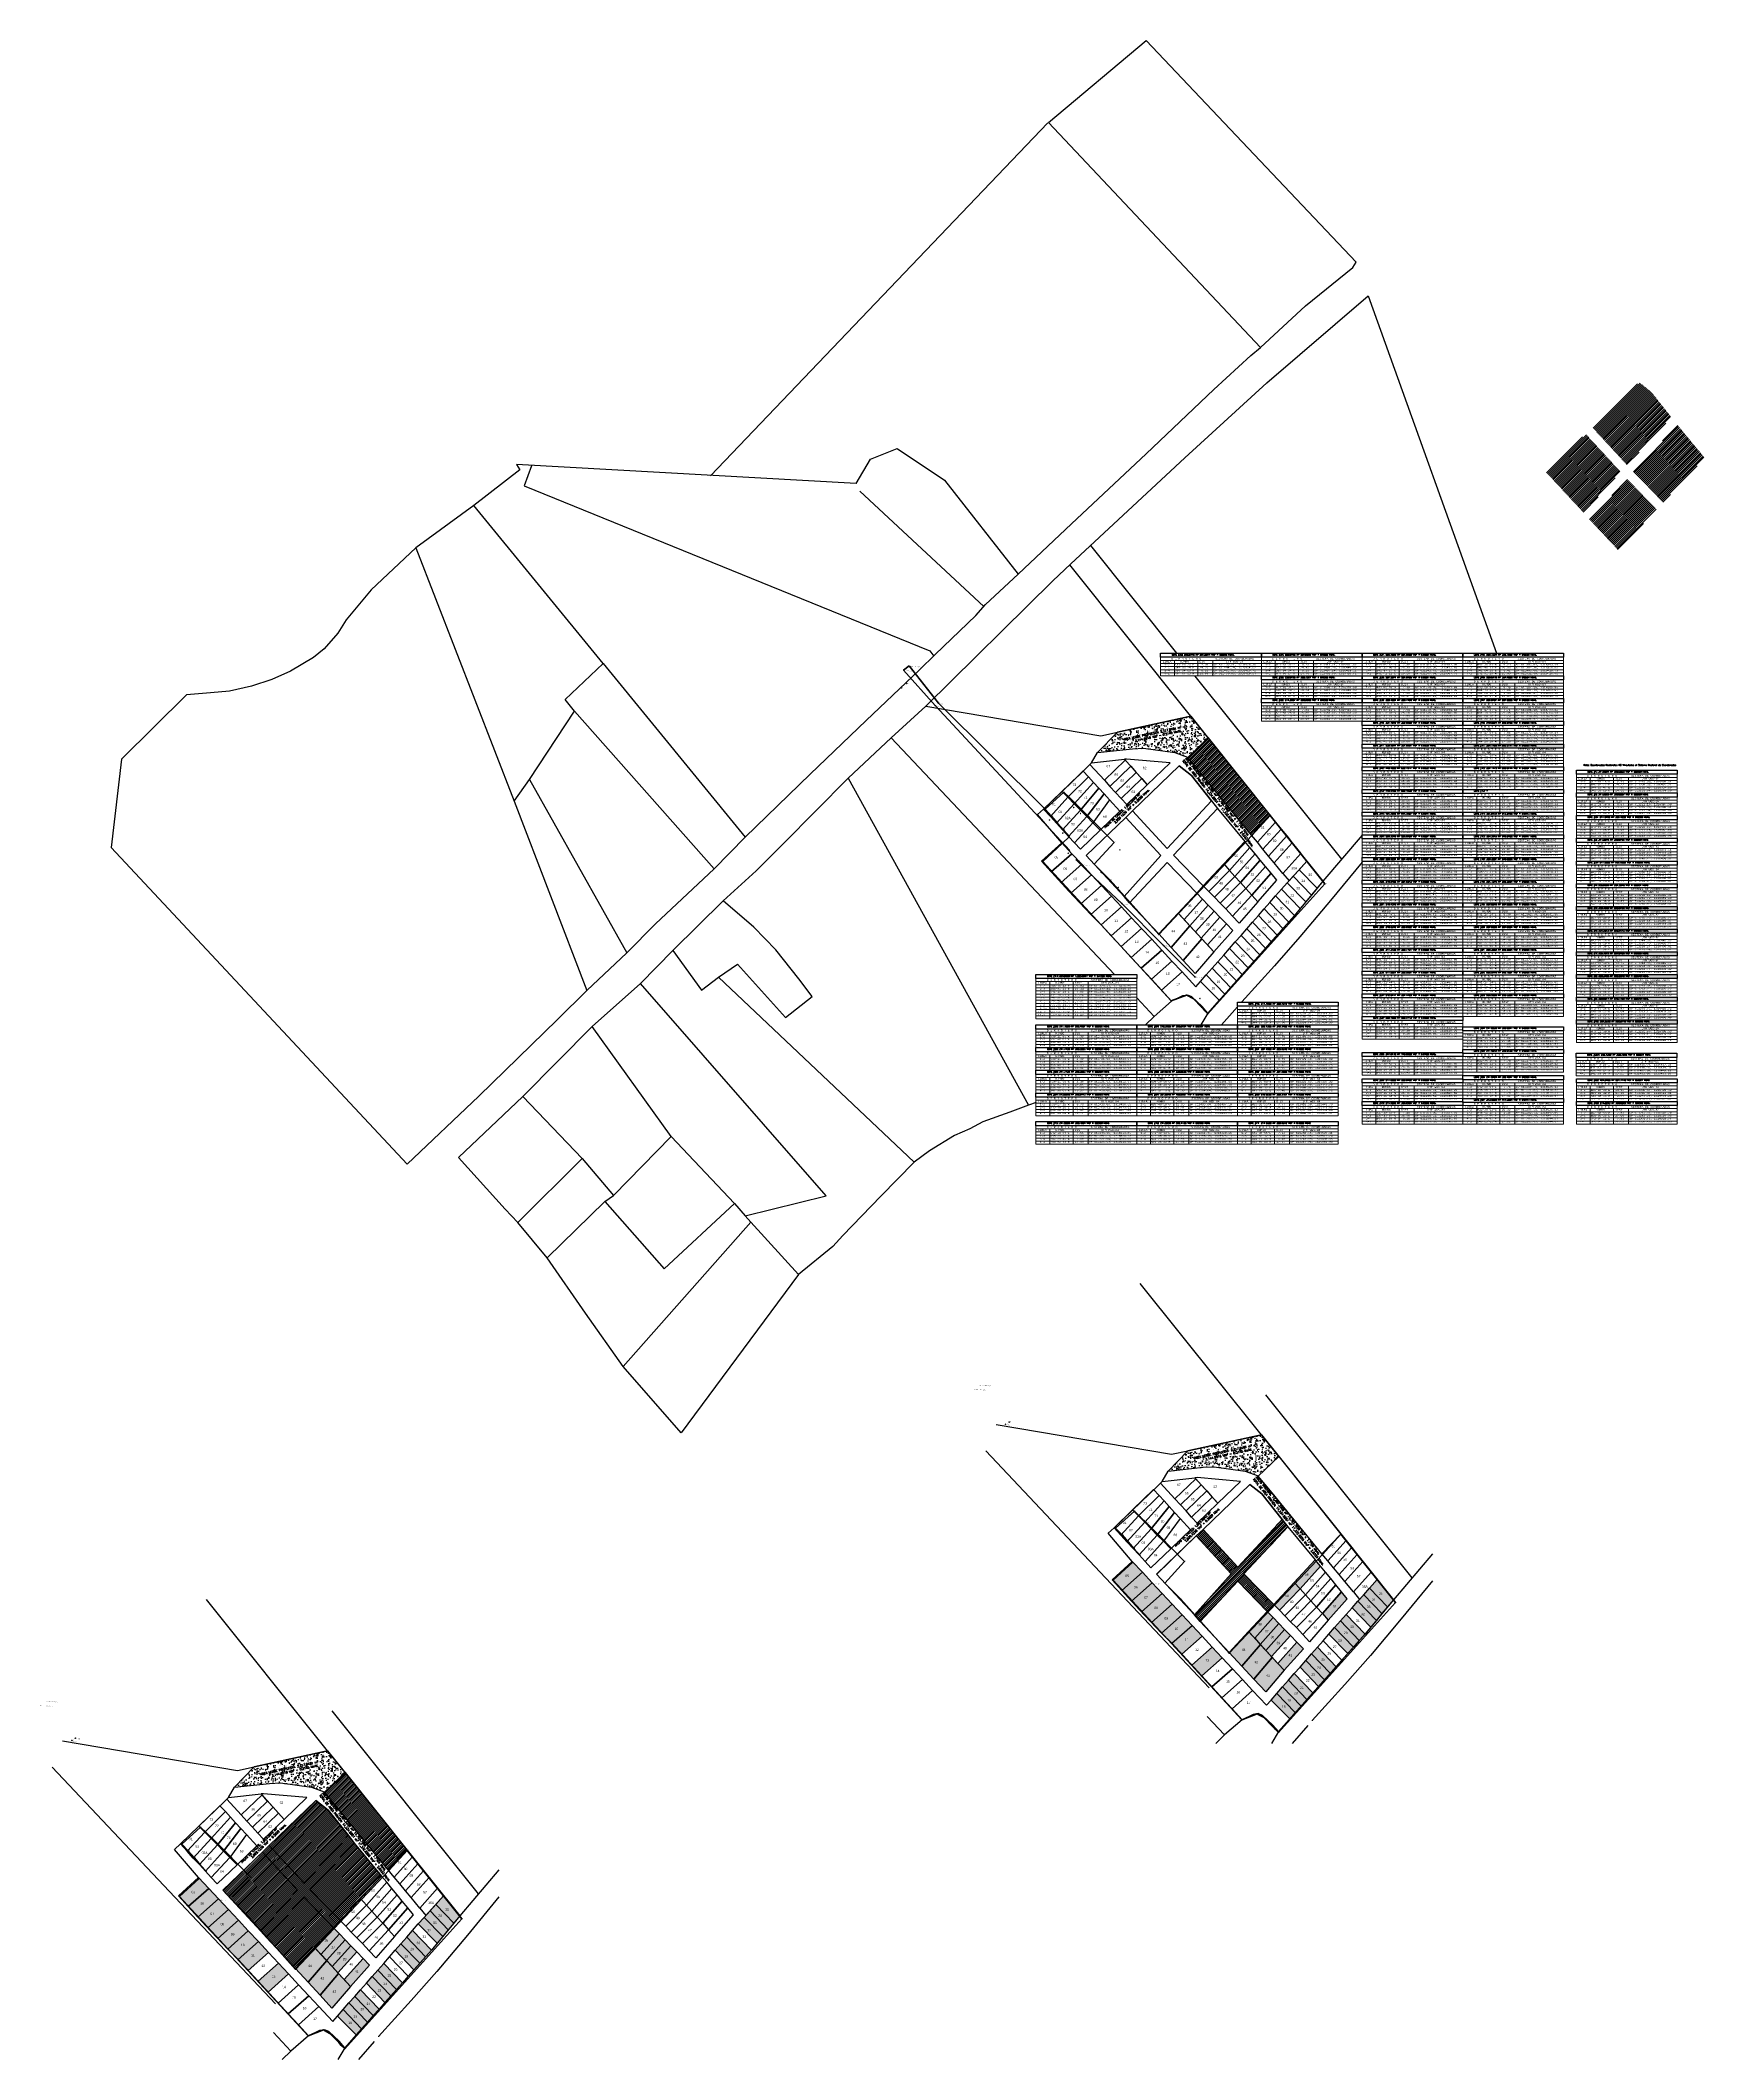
# Model space of a CAD drawing. Header units: metres. Extents: x 610261 to 617471, y 1314831 to 1317846.
# Drawn here: x 610261 to 611833, y 1315317 to 1317224 of the extents above; entities that cross this region are included whole.
import ezdxf
from ezdxf.enums import TextEntityAlignment as Align

# ---------------------------------------------------------------- set-up
doc = ezdxf.new("R2010")
doc.units = ezdxf.units.M
doc.header["$PDMODE"] = 34
doc.header["$PDSIZE"] = 0.15
for name, color, linetype in [('2', 1, 'Continuous'), ('3', 7, 'Continuous'), ('AREA PRIVADA-CALLE', 7, 'Continuous'), ('Cotas', 7, 'Continuous'), ('DERROTERO', 7, 'Continuous'), ('RE-LOTIFICACION', 6, 'Continuous'), ('TEXTO-LOTE', 3, 'Continuous')]:
    doc.layers.add(name, color=color, linetype=linetype)
for name, color, linetype, lineweight in [('cerco pegado a calle', 174, 'Continuous', 100), ('entrada porton', 174, 'Continuous', 100), ('Point', 5, 'Continuous', 100), ('Point_Name', 1, 'Continuous', 100), ('sobre ancho de calle muro de policia', 174, 'Continuous', 100)]:
    doc.layers.add(name, color=color, linetype=linetype, lineweight=lineweight)
doc.styles.add('Annotative', font='romans.shx', dxfattribs={"height": 1.5})
doc.styles.add('Courier', font='cour.ttf')
pattern_1 = [(45, (-815.2802, -977.0447), (-0.9429268927, 0.9429268927), [])]

msp = doc.modelspace()

# ---------------------------------------------------------------- hatches: boundary and pattern name
at = {"layer": 'AREA PRIVADA-CALLE'}
h = msp.add_hatch(dxfattribs=at)
h.set_pattern_fill('ANSI31', color=4, scale=0.42)
h.set_pattern_definition([(45, (434.3673, 362.1134), (-0.9429268927, 0.9429268927), [])])
h.paths.add_polyline_path([(611760.10754, 1316822.82856), (611801.94944, 1316867.77486), (611782.92992, 1316891.8264), (611771.39092, 1316900.9054), (611727.30984, 1316858.43575)])
h.paths.add_polyline_path([(611760.12364, 1316809.65387), (611724.57792, 1316771.5254), (611752.06992, 1316742.2014), (611787.9895, 1316780.80093)])
h.paths.add_polyline_path([(611766.01192, 1316816.4184), (611807.53192, 1316860.7154), (611833.36462, 1316829.56146), (611794.22664, 1316787.50341)])
edge = h.paths.add_edge_path()
edge.add_line((611683.5436, 1316816.12115), (611720.88889, 1316852.24952))
edge.add_line((611720.88889, 1316852.24952), (611754.01583, 1316816.28488))
edge.add_line((611754.01583, 1316816.28488), (611719.35702, 1316777.55808))
edge.add_line((611719.35702, 1316777.55808), (611683.47092, 1316816.1994))
h = msp.add_hatch(dxfattribs=at)
h.set_pattern_fill('ANSI31', color=4, scale=0.42)
h.paths.add_polyline_path([(611345.13506, 1316546.60696), (611364.43085, 1316565.19737), (611423.11854, 1316491.87798), (611405.31209, 1316473.32552), (611358.37262, 1316530.71403)])
at = {"layer": 'AREA PRIVADA-CALLE', "true_color": 0xf7f281}
h = msp.add_hatch(dxfattribs=at)
h.set_pattern_fill('ANSI31', color=51, scale=0.42)
h.set_pattern_definition([(45, (66.6234, -678.5166), (-0.9429268927, 0.9429268927), [])])
h.paths.add_polyline_path([(611353.14497, 1315811.61956), (611359.56593, 1315817.80579), (611392.36363, 1315782.1986), (611434.20553, 1315827.1449), (611439.78801, 1315820.08544), (611398.26801, 1315775.78844), (611426.48273, 1315746.87345), (611420.24559, 1315740.17097), (611392.37973, 1315769.02391), (611356.83401, 1315730.89544), (611351.61311, 1315736.92812), (611386.27192, 1315775.65492)])
at = {"layer": 'AREA PRIVADA-CALLE'}
h = msp.add_hatch(dxfattribs=at)
h.set_pattern_fill('ANSI31', color=4, scale=0.42)
h.set_pattern_definition(pattern_1)
h.paths.add_polyline_path([(610529.85482, 1315569.56222), (610549.15061, 1315588.15264), (610607.8383, 1315514.83325), (610590.03185, 1315496.28078), (610543.09237, 1315553.6693)])
h = msp.add_hatch(dxfattribs=at)
h.set_pattern_fill('ANSI31', color=4, scale=0.42)
h.set_pattern_definition(pattern_1)
h.paths.add_polyline_path([(610510.45999, 1315483.67045), (610552.30189, 1315528.61675), (610533.28237, 1315552.6683), (610521.74337, 1315561.7473), (610477.66229, 1315519.27764)])
h.paths.add_polyline_path([(610510.47609, 1315470.49576), (610474.93037, 1315432.3673), (610502.42237, 1315403.0433), (610538.34195, 1315441.64282)])
h.paths.add_polyline_path([(610516.36437, 1315477.2603), (610557.88437, 1315521.5573), (610583.71707, 1315490.40336), (610544.57909, 1315448.34531)])
edge = h.paths.add_edge_path()
edge.add_line((610433.89605, 1315476.96304), (610471.24134, 1315513.09141))
edge.add_line((610471.24134, 1315513.09141), (610504.36828, 1315477.12677))
edge.add_line((610504.36828, 1315477.12677), (610469.70947, 1315438.39997))
edge.add_line((610469.70947, 1315438.39997), (610433.82337, 1315477.0413))
at = {"layer": 'AREA PRIVADA-CALLE', "true_color": 0xf7f281}
h = msp.add_hatch(dxfattribs=at)
h.set_pattern_fill('ANSI31', color=51, scale=0.42)
h.set_pattern_definition(pattern_1)
h.paths.add_polyline_path([(610471.24134, 1315513.09141), (610477.66229, 1315519.27764), (610510.45999, 1315483.67045), (610552.30189, 1315528.61675), (610557.88437, 1315521.5573), (610516.36437, 1315477.2603), (610544.57909, 1315448.34531), (610538.34195, 1315441.64282), (610510.47609, 1315470.49576), (610474.93037, 1315432.3673), (610469.70947, 1315438.39997), (610504.36828, 1315477.12677)])
at = {"layer": 'Cotas'}
h = msp.add_hatch(dxfattribs=at)
h.set_pattern_fill('AR-CONC', color=2, scale=0.0445)
h.paths.add_polyline_path([(611259.95262, 1316551.24003), (611293.04062, 1316554.95003), (611303.37762, 1316555.35003), (611332.80262, 1316551.25103), (611344.90262, 1316546.88603), (611345.13506, 1316546.60696), (611364.43085, 1316565.19737), (611348.05072, 1316585.6613), (611278.68062, 1316570.58103)])
at = {"layer": 'Cotas', "true_color": 0x58ba48}
h = msp.add_hatch(color=85, dxfattribs=at)
h.dxf.hatch_style = 1
h.paths.add_polyline_path([(611700.19433, 1316559.39868), (611605.02753, 1316559.39868), (611605.02753, 1316555.52853), (611700.19433, 1316555.52853)])
h.paths.add_polyline_path([(611615.15131, 1316556.00095), (611683.93014, 1316556.00095), (611683.93014, 1316559.2072), (611615.15131, 1316559.2072)], flags=24)
h = msp.add_hatch(color=85, dxfattribs=at)
h.dxf.hatch_style = 1
h.paths.add_polyline_path([(611807.37303, 1316406.02049), (611712.20623, 1316406.02049), (611712.20623, 1316402.15035), (611807.37303, 1316402.15035)])
h.paths.add_polyline_path([(611722.33001, 1316402.62276), (611789.64312, 1316402.62276), (611789.64312, 1316405.82902), (611722.33001, 1316405.82902)], flags=24)
h = msp.add_hatch(color=85, dxfattribs=at)
h.dxf.hatch_style = 1
h.paths.add_polyline_path([(611807.37303, 1316384.58413), (611712.20623, 1316384.58413), (611712.20623, 1316380.71399), (611807.37303, 1316380.71399)])
h.paths.add_polyline_path([(611722.33001, 1316381.1864), (611789.64312, 1316381.1864), (611789.64312, 1316384.39266), (611722.33001, 1316384.39266)], flags=24)
h = msp.add_hatch(color=85, dxfattribs=at)
h.dxf.hatch_style = 1
h.paths.add_polyline_path([(611807.37303, 1316363.14777), (611712.20623, 1316363.14777), (611712.20623, 1316359.27763), (611807.37303, 1316359.27763)])
h.paths.add_polyline_path([(611722.33001, 1316359.75004), (611789.64312, 1316359.75004), (611789.64312, 1316362.9563), (611722.33001, 1316362.9563)], flags=24)
h = msp.add_hatch(color=85, dxfattribs=at)
h.dxf.hatch_style = 1
h.paths.add_polyline_path([(611807.37303, 1316341.7114), (611712.20623, 1316341.7114), (611712.20623, 1316337.84126), (611807.37303, 1316337.84126)])
h.paths.add_polyline_path([(611722.33001, 1316338.31367), (611789.64312, 1316338.31367), (611789.64312, 1316341.51993), (611722.33001, 1316341.51993)], flags=24)
h = msp.add_hatch(color=85, dxfattribs=at)
h.dxf.hatch_style = 1
h.paths.add_polyline_path([(611807.37303, 1316320.27504), (611712.20623, 1316320.27504), (611712.20623, 1316316.4049), (611807.37303, 1316316.4049)])
h.paths.add_polyline_path([(611722.33001, 1316316.87731), (611789.64312, 1316316.87731), (611789.64312, 1316320.08357), (611722.33001, 1316320.08357)], flags=24)
h = msp.add_hatch(color=85, dxfattribs=at)
h.dxf.hatch_style = 1
h.paths.add_polyline_path([(611807.37303, 1316298.83868), (611712.20623, 1316298.83868), (611712.20623, 1316294.96853), (611807.37303, 1316294.96853)])
h.paths.add_polyline_path([(611722.33001, 1316295.44095), (611791.10884, 1316295.44095), (611791.10884, 1316298.64721), (611722.33001, 1316298.64721)], flags=24)
at = {"layer": 'Cotas'}
h = msp.add_hatch(dxfattribs=at)
h.set_pattern_fill('AR-CONC', color=2, scale=0.0445)
h.set_pattern_definition([(50, (66.6234, -678.5166), (8.10721777, -0.709289306), [0.847725, -9.324975]), (355, (66.623, -678.517), (-1.568332253, 8.502029613), [0.67818, -7.460005996]), (100.4514447, (67.299, -678.576), (6.538885496, 7.79273996), [0.72045539, -7.925015885]), (46.1842, (66.623, -676.256), (12.06301732, -1.87088359), [1.2715875, -13.9874625]), (96.6355576, (67.629, -676.412), (10.56448397, 11.01046254), [1.08068353, -11.88753456]), (351.1841512, (66.623, -676.256), (10.56448397, 11.01046254), [1.01726853, -11.18995807]), (21, (67.754, -676.821), (6.74684041, -4.55080132), [0.847725, -9.324975]), (326, (67.754, -676.821), (2.75019026, 8.196364492), [0.67818, -7.45998]), (71.451445, (68.316, -677.2), (9.49703066, 3.645563215), [0.72045539, -7.925002223]), (37.5, (66.6234, -678.5166), (0.1374428447, 3.76269923), [0, -7.369556, 0, -7.57301, 0, -7.4882375]), (7.5, (66.6234, -678.5166), (2.973474982, 4.458035579), [0, -4.317746, 0, -7.200011, 0, -2.8540075]), (327.5, (64.1028, -678.5166), (6.033781485, -0.2549291077), [0, -2.82575, 0, -8.81634, 0, -11.698605]), (317.5, (62.9725, -678.5166), (6.591748572, 1.131478851), [0, -3.673475, 0, -5.854954, 0, -8.307705])])
h.paths.add_polyline_path([(611326.57601, 1315872.72344), (611359.66401, 1315876.43344), (611370.00101, 1315876.83344), (611399.42601, 1315872.73444), (611411.52601, 1315868.36944), (611411.75846, 1315868.09037), (611431.05425, 1315886.68078), (611414.67412, 1315907.14472), (611345.30401, 1315892.06444)])
at = {"layer": 'Cotas', "true_color": 0xadddf7}
h = msp.add_hatch(color=141, dxfattribs=at)
h.dxf.hatch_style = 1
h.paths.add_polyline_path([(611302.31835, 1315777.25027), (611292.70501, 1315787.54944), (611273.69001, 1315770.16344), (611282.8913, 1315760.09623)])
h.paths.add_polyline_path([(611285.4675, 1315772.17809), (611289.96719, 1315772.12541), (611290.0067, 1315775.50018), (611285.50701, 1315775.55286)], flags=24)
at = {"layer": 'Cotas'}
h = msp.add_hatch(color=2, dxfattribs=at)
h.dxf.hatch_style = 1
h.paths.add_polyline_path([(611470.43477, 1315783.1258), (611466.47531, 1315787.90087), (611446.52125, 1315766.74936), (611451.26774, 1315761.49074)])
h.paths.add_polyline_path([(611466.47531, 1315787.90087), (611465.62071, 1315788.93151), (611445.76172, 1315767.59085), (611446.52125, 1315766.74936)])
h.paths.add_polyline_path([(611455.22876, 1315773.58788), (611460.10342, 1315773.53081), (611460.14293, 1315776.90558), (611455.26827, 1315776.96265)], flags=24)
at = {"layer": 'Cotas', "true_color": 0xadddf7}
h = msp.add_hatch(color=141, dxfattribs=at)
h.dxf.hatch_style = 1
h.paths.add_polyline_path([(611311.6033, 1315767.30292), (611302.31835, 1315777.25027), (611282.8913, 1315760.09623), (611292.11374, 1315750.00586)])
h.paths.add_polyline_path([(611293.85094, 1315761.4987), (611298.35063, 1315761.44602), (611298.39014, 1315764.82079), (611293.89044, 1315764.87347)], flags=24)
h = msp.add_hatch(color=141, dxfattribs=at)
h.dxf.hatch_style = 1
h.paths.add_polyline_path([(611301.3907, 1315739.9112), (611320.96892, 1315757.26914), (611311.6033, 1315767.30292), (611292.11374, 1315750.00586)])
h.paths.add_polyline_path([(611303.39125, 1315751.73179), (611307.89094, 1315751.67911), (611307.93045, 1315755.05388), (611303.43076, 1315755.10656)], flags=24)
at = {"layer": 'Cotas'}
h = msp.add_hatch(color=2, dxfattribs=at)
h.dxf.hatch_style = 1
h.paths.add_polyline_path([(611451.26774, 1315761.49074), (611446.52125, 1315766.74936), (611427.13752, 1315746.20241), (611431.69525, 1315741.53156)])
h.paths.add_polyline_path([(611446.52125, 1315766.74936), (611445.76172, 1315767.59085), (611426.48273, 1315746.87345), (611427.13752, 1315746.20241)])
h.paths.add_polyline_path([(611495.80601, 1315752.27944), (611490.44044, 1315758.80732), (611472.28002, 1315738.21128), (611477.92171, 1315731.96086)])
h.paths.add_polyline_path([(611436.48619, 1315753.47294), (611440.98589, 1315753.42026), (611441.02539, 1315756.79503), (611436.5257, 1315756.84771)], flags=24)
h.paths.add_polyline_path([(611481.758, 1315743.50214), (611485.88272, 1315743.45385), (611485.92222, 1315746.82862), (611481.79751, 1315746.87691)], flags=24)
at = {"layer": 'Cotas', "true_color": 0xadddf7}
h = msp.add_hatch(color=141, dxfattribs=at)
h.dxf.hatch_style = 1
h.paths.add_polyline_path([(611524.20125, 1315770.31088), (611516.8993, 1315762.17041), (611533.86206, 1315744.59578), (611539.41023, 1315751.31009)])
h.paths.add_polyline_path([(611525.20179, 1315755.67932), (611530.07645, 1315755.62225), (611530.11596, 1315758.99702), (611525.24129, 1315759.05409)], flags=24)
h = msp.add_hatch(color=141, dxfattribs=at)
h.dxf.hatch_style = 1
h.paths.add_polyline_path([(611301.3907, 1315739.9112), (611310.80883, 1315729.87943), (611330.33175, 1315747.19906), (611320.96892, 1315757.26914)])
h.paths.add_polyline_path([(611312.96007, 1315741.93572), (611317.45976, 1315741.88304), (611317.49927, 1315745.25781), (611312.99957, 1315745.31049)], flags=24)
h = msp.add_hatch(color=141, dxfattribs=at)
h.dxf.hatch_style = 1
h.paths.add_polyline_path([(611339.73571, 1315737.09928), (611330.33175, 1315747.19906), (611310.80883, 1315729.87943), (611320.25434, 1315719.8185)])
h.paths.add_polyline_path([(611322.55764, 1315732.1102), (611327.05733, 1315732.05753), (611327.09684, 1315735.4323), (611322.59715, 1315735.48497)], flags=24)
h = msp.add_hatch(color=141, dxfattribs=at)
h.dxf.hatch_style = 1
h.paths.add_polyline_path([(611505.83506, 1315749.8356), (611500.31296, 1315743.67936), (611518.0329, 1315725.43957), (611523.30716, 1315731.8224)])
h.paths.add_polyline_path([(611508.28856, 1315736.11464), (611513.16322, 1315736.05757), (611513.20273, 1315739.43234), (611508.32806, 1315739.48941)], flags=24)
h = msp.add_hatch(color=141, dxfattribs=at)
h.dxf.hatch_style = 1
h.paths.add_polyline_path([(611528.58143, 1315738.20523), (611511.36384, 1315755.99928), (611507.48001, 1315751.66944), (611505.83506, 1315749.8356), (611523.30716, 1315731.8224)])
h.paths.add_polyline_path([(611513.65262, 1315743.08888), (611518.52728, 1315743.03181), (611518.56679, 1315746.40658), (611513.69212, 1315746.46365)], flags=24)
h = msp.add_hatch(color=141, dxfattribs=at)
h.dxf.hatch_style = 1
h.paths.add_polyline_path([(611533.86206, 1315744.59578), (611516.8993, 1315762.17041), (611511.36384, 1315755.99928), (611528.58143, 1315738.20523)])
h.paths.add_polyline_path([(611518.47571, 1315749.97369), (611523.35037, 1315749.91662), (611523.38988, 1315753.29139), (611518.51521, 1315753.34846)], flags=24)
h = msp.add_hatch(color=141, dxfattribs=at)
h.dxf.hatch_style = 1
h.paths.add_polyline_path([(611330.00601, 1315710.19544), (611349.21134, 1315727.01186), (611339.73571, 1315737.09928), (611320.25434, 1315719.8185)])
h.paths.add_polyline_path([(611332.18423, 1315722.25498), (611335.93397, 1315722.21108), (611335.97348, 1315725.58585), (611332.22374, 1315725.62975)], flags=24)
h = msp.add_hatch(color=141, dxfattribs=at)
h.dxf.hatch_style = 1
h.paths.add_polyline_path([(611358.68232, 1315716.86519), (611349.21134, 1315727.01186), (611330.1008, 1315710.09262), (611339.50886, 1315699.88758)])
h.paths.add_polyline_path([(611341.8401, 1315712.36978), (611345.21487, 1315712.33028), (611345.25438, 1315715.70504), (611341.87961, 1315715.74455)], flags=24)
h = msp.add_hatch(color=141, dxfattribs=at)
h.dxf.hatch_style = 1
h.paths.add_polyline_path([(611425.7087, 1315734.51434), (611420.24559, 1315740.17097), (611402.63765, 1315721.24931), (611408.37017, 1315715.01985)])
h.paths.add_polyline_path([(611411.20094, 1315726.54292), (611416.0756, 1315726.48585), (611416.11511, 1315729.86062), (611411.24045, 1315729.91769)], flags=24)
h = msp.add_hatch(color=141, dxfattribs=at)
h.dxf.hatch_style = 1
h.paths.add_polyline_path([(611425.7087, 1315734.51434), (611408.37017, 1315715.01985), (611413.71287, 1315709.21402), (611431.18985, 1315728.83903)])
h.paths.add_polyline_path([(611417.48905, 1315719.95169), (611422.36372, 1315719.89463), (611422.40322, 1315723.26939), (611417.52856, 1315723.32646)], flags=24)
h = msp.add_hatch(color=141, dxfattribs=at)
h.dxf.hatch_style = 1
h.paths.add_polyline_path([(611436.671, 1315723.16372), (611431.18985, 1315728.83903), (611413.71287, 1315709.21402), (611419.05556, 1315703.40818)])
h.paths.add_polyline_path([(611422.85986, 1315714.45333), (611427.73452, 1315714.39627), (611427.77403, 1315717.77103), (611422.89936, 1315717.8281)], flags=24)
h = msp.add_hatch(color=141, dxfattribs=at)
h.dxf.hatch_style = 1
h.paths.add_polyline_path([(611496.21021, 1315700.43881), (611501.69761, 1315706.61263), (611483.91683, 1315725.0865), (611478.4765, 1315718.87116)])
h.paths.add_polyline_path([(611486.69361, 1315711.27192), (611491.56827, 1315711.21485), (611491.60778, 1315714.58962), (611486.73311, 1315714.64669)], flags=24)
h = msp.add_hatch(color=141, dxfattribs=at)
h.dxf.hatch_style = 1
h.paths.add_polyline_path([(611489.35715, 1315731.30184), (611483.91683, 1315725.0865), (611501.69761, 1315706.61263), (611507.18501, 1315712.78645)])
h.paths.add_polyline_path([(611492.11289, 1315718.34943), (611496.98755, 1315718.29236), (611497.02706, 1315721.66713), (611492.1524, 1315721.7242)], flags=24)
h = msp.add_hatch(color=141, dxfattribs=at)
h.dxf.hatch_style = 1
h.paths.add_polyline_path([(611494.79748, 1315737.51718), (611489.35715, 1315731.30184), (611507.18501, 1315712.78645), (611512.67241, 1315718.96026)])
h.paths.add_polyline_path([(611498.01406, 1315724.07923), (611502.51375, 1315724.02655), (611502.55326, 1315727.40132), (611498.05357, 1315727.454)], flags=24)
h = msp.add_hatch(color=141, dxfattribs=at)
h.dxf.hatch_style = 1
h.paths.add_polyline_path([(611377.713, 1315696.47683), (611368.1806, 1315706.68929), (611348.95081, 1315689.64578), (611358.41987, 1315679.37457)])
h.paths.add_polyline_path([(611361.24077, 1315692.50835), (611365.36549, 1315692.46006), (611365.40499, 1315695.83483), (611361.28028, 1315695.88312)], flags=24)
h = msp.add_hatch(color=141, dxfattribs=at)
h.dxf.hatch_style = 1
h.paths.add_polyline_path([(611413.73995, 1315709.18458), (611413.71287, 1315709.21402), (611408.37017, 1315715.01985), (611402.63765, 1315721.24931), (611384.32601, 1315701.57144), (611396.18506, 1315688.70272)])
h.paths.add_polyline_path([(611395.66769, 1315702.60611), (611400.54236, 1315702.54904), (611400.58186, 1315705.92381), (611395.7072, 1315705.98088)], flags=24)
h = msp.add_hatch(color=141, dxfattribs=at)
h.dxf.hatch_style = 1
h.paths.add_polyline_path([(611425.01446, 1315696.93273), (611424.39826, 1315697.60235), (611419.05556, 1315703.40818), (611413.73995, 1315709.18458), (611396.18506, 1315688.70272), (611407.46903, 1315676.45958)])
h.paths.add_polyline_path([(611407.29973, 1315690.69781), (611412.1744, 1315690.64074), (611412.21391, 1315694.01551), (611407.33924, 1315694.07258)], flags=24)
h = msp.add_hatch(color=141, dxfattribs=at)
h.dxf.hatch_style = 1
h.paths.add_polyline_path([(611442.15215, 1315717.48842), (611436.671, 1315723.16372), (611419.05556, 1315703.40818), (611424.39826, 1315697.60235)])
h.paths.add_polyline_path([(611428.37404, 1315708.80819), (611433.2487, 1315708.75112), (611433.28821, 1315712.12589), (611428.41354, 1315712.18296)], flags=24)
h = msp.add_hatch(color=141, dxfattribs=at)
h.dxf.hatch_style = 1
h.paths.add_polyline_path([(611419.05556, 1315703.40818), (611424.39826, 1315697.60235), (611442.15215, 1315717.48842), (611436.671, 1315723.16372)])
h.paths.add_polyline_path([(611434.65641, 1315703.84665), (611439.1561, 1315703.79397), (611439.19561, 1315707.16874), (611434.69591, 1315707.22142)], flags=25)
h = msp.add_hatch(color=141, dxfattribs=at)
h.dxf.hatch_style = 1
h.paths.add_polyline_path([(611454.35101, 1315704.85744), (611448.25158, 1315711.17293), (611430.34361, 1315691.14161), (611436.28897, 1315684.68087)])
h.paths.add_polyline_path([(611439.71178, 1315697.20117), (611443.8365, 1315697.15289), (611443.87601, 1315700.52765), (611439.75129, 1315700.57594)], flags=24)
h = msp.add_hatch(color=141, dxfattribs=at)
h.dxf.hatch_style = 1
h.paths.add_polyline_path([(611485.22877, 1315688.0837), (611467.58267, 1315706.42544), (611462.1351, 1315700.20315), (611479.73473, 1315681.9024)])
h.paths.add_polyline_path([(611470.67692, 1315693.33866), (611475.55159, 1315693.28159), (611475.5911, 1315696.65636), (611470.71643, 1315696.71343)], flags=24)
h = msp.add_hatch(color=141, dxfattribs=at)
h.dxf.hatch_style = 1
h.paths.add_polyline_path([(611430.34361, 1315691.14161), (611425.01446, 1315696.93273), (611407.46903, 1315676.45958), (611418.75301, 1315664.21644), (611436.28897, 1315684.68087)])
h.paths.add_polyline_path([(611418.82967, 1315678.21614), (611423.70434, 1315678.15907), (611423.74385, 1315681.53384), (611418.86918, 1315681.5909)], flags=24)
h = msp.add_hatch(color=141, dxfattribs=at)
h.dxf.hatch_style = 1
h.paths.add_polyline_path([(611468.73335, 1315669.52487), (611474.23404, 1315675.71364), (611456.67136, 1315693.98173), (611451.20763, 1315687.76032)])
h.paths.add_polyline_path([(611456.18465, 1315673.37198), (611461.05931, 1315673.31491), (611461.09882, 1315676.68968), (611456.22415, 1315676.74675)], flags=25)
h = msp.add_hatch(color=141, dxfattribs=at)
h.dxf.hatch_style = 1
h.paths.add_polyline_path([(611456.67136, 1315693.98173), (611451.20763, 1315687.76032), (611468.73335, 1315669.52487), (611474.23404, 1315675.71364)])
h.paths.add_polyline_path([(611461.29631, 1315679.14199), (611466.17097, 1315679.08493), (611466.21048, 1315682.4597), (611461.33581, 1315682.51676)], flags=24)
h = msp.add_hatch(color=141, dxfattribs=at)
h.dxf.hatch_style = 1
h.paths.add_polyline_path([(611474.23404, 1315675.71364), (611479.73473, 1315681.9024), (611462.1351, 1315700.20315), (611456.67136, 1315693.98173)])
h.paths.add_polyline_path([(611466.74218, 1315685.59213), (611471.61685, 1315685.53507), (611471.65636, 1315688.90983), (611466.78169, 1315688.9669)], flags=24)
h = msp.add_hatch(color=141, dxfattribs=at)
h.dxf.hatch_style = 1
h.paths.add_polyline_path([(611434.80322, 1315669.08105), (611429.32629, 1315662.84461), (611446.71067, 1315644.74738), (611452.218, 1315650.94362)])
h.paths.add_polyline_path([(611438.49542, 1315654.71683), (611442.62014, 1315654.66855), (611442.65965, 1315658.04332), (611438.53493, 1315658.0916)], flags=24)
h = msp.add_hatch(color=141, dxfattribs=at)
h.dxf.hatch_style = 1
h.paths.add_polyline_path([(611452.218, 1315650.94362), (611457.72533, 1315657.13986), (611440.27356, 1315675.30998), (611434.80322, 1315669.08105)])
h.paths.add_polyline_path([(611445.08841, 1315661.54112), (611449.58811, 1315661.48844), (611449.62761, 1315664.86321), (611445.12792, 1315664.91588)], flags=24)
h = msp.add_hatch(color=141, dxfattribs=at)
h.dxf.hatch_style = 1
h.paths.add_polyline_path([(611463.23266, 1315663.3361), (611445.74389, 1315681.53891), (611440.27356, 1315675.30998), (611457.72533, 1315657.13986)])
h.paths.add_polyline_path([(611450.76515, 1315666.56932), (611454.88986, 1315666.52103), (611454.92937, 1315669.8958), (611450.80465, 1315669.94409)], flags=24)
h = msp.add_hatch(color=141, dxfattribs=at)
h.dxf.hatch_style = 1
h.paths.add_polyline_path([(611429.32629, 1315662.84461), (611423.84935, 1315656.60817), (611441.52887, 1315638.91738), (611446.71067, 1315644.74738)])
h.paths.add_polyline_path([(611433.55941, 1315648.76594), (611437.68413, 1315648.71766), (611437.72363, 1315652.09242), (611433.59892, 1315652.14071)], flags=24)
at = {"layer": 'Cotas'}
h = msp.add_hatch(dxfattribs=at)
h.set_pattern_fill('AR-CONC', color=2, scale=0.0445)
h.set_pattern_definition([(50, (-815.28, -977.045), (8.10721777, -0.709289306), [0.847725, -9.324975]), (355, (-815.28, -977.045), (-1.568332253, 8.502029613), [0.67818, -7.460005996]), (100.4514447, (-814.605, -977.104), (6.538885496, 7.79273996), [0.72045539, -7.925015885]), (46.1842, (-815.28, -974.784), (12.06301732, -1.87088359), [1.2715875, -13.9874625]), (96.6355576, (-814.275, -974.94), (10.56448397, 11.01046254), [1.08068353, -11.88753456]), (351.1841512, (-815.28, -974.784), (10.56448397, 11.01046254), [1.01726853, -11.18995807]), (21, (-814.15, -975.349), (6.74684041, -4.55080132), [0.847725, -9.324975]), (326, (-814.15, -975.349), (2.75019026, 8.196364492), [0.67818, -7.45998]), (71.451445, (-813.588, -975.7285), (9.49703066, 3.645563215), [0.72045539, -7.925002223]), (37.5, (-815.2802, -977.0447), (0.1374428447, 3.76269923), [0, -7.369556, 0, -7.57301, 0, -7.4882375]), (7.5, (-815.2802, -977.0447), (2.973474982, 4.458035579), [0, -4.317746, 0, -7.200011, 0, -2.8540075]), (327.5, (-817.8008, -977.0447), (6.033781485, -0.2549291077), [0, -2.82575, 0, -8.81634, 0, -11.698605]), (317.5, (-818.931, -977.0447), (6.591748572, 1.131478851), [0, -3.673475, 0, -5.854954, 0, -8.307705])])
h.paths.add_polyline_path([(610444.67237, 1315574.1953), (610477.76037, 1315577.9053), (610488.09737, 1315578.3053), (610517.52237, 1315574.2063), (610529.62237, 1315569.8413), (610529.85482, 1315569.56222), (610549.15061, 1315588.15264), (610532.77048, 1315608.61657), (610463.40037, 1315593.5363)])
at = {"layer": 'Cotas', "true_color": 0xadddf7}
h = msp.add_hatch(color=141, dxfattribs=at)
h.dxf.hatch_style = 1
h.paths.add_polyline_path([(610420.41472, 1315478.72212), (610410.80137, 1315489.0213), (610391.78637, 1315471.6353), (610400.98766, 1315461.56808)])
h.paths.add_polyline_path([(610403.56386, 1315473.64994), (610408.06356, 1315473.59726), (610408.10306, 1315476.97203), (610403.60337, 1315477.02471)], flags=24)
h = msp.add_hatch(color=141, dxfattribs=at)
h.dxf.hatch_style = 1
h.paths.add_polyline_path([(610429.69966, 1315468.77477), (610420.41472, 1315478.72212), (610400.98766, 1315461.56808), (610410.2101, 1315451.47771)])
h.paths.add_polyline_path([(610411.9473, 1315462.97055), (610416.44699, 1315462.91788), (610416.4865, 1315466.29265), (610411.98681, 1315466.34532)], flags=24)
h = msp.add_hatch(color=141, dxfattribs=at)
h.dxf.hatch_style = 1
h.paths.add_polyline_path([(610419.48706, 1315441.38305), (610439.06528, 1315458.74099), (610429.69966, 1315468.77477), (610410.2101, 1315451.47771)])
h.paths.add_polyline_path([(610421.48761, 1315453.20364), (610425.98731, 1315453.15097), (610426.02681, 1315456.52574), (610421.52712, 1315456.57841)], flags=24)
h = msp.add_hatch(color=141, dxfattribs=at)
h.dxf.hatch_style = 1
h.paths.add_polyline_path([(610419.48706, 1315441.38305), (610428.90519, 1315431.35129), (610448.42811, 1315448.67091), (610439.06528, 1315458.74099)])
h.paths.add_polyline_path([(610431.05643, 1315443.40757), (610435.55612, 1315443.35489), (610435.59563, 1315446.72966), (610431.09593, 1315446.78234)], flags=24)
h = msp.add_hatch(color=141, dxfattribs=at)
h.dxf.hatch_style = 1
h.paths.add_polyline_path([(610646.67779, 1315439.67709), (610629.4602, 1315457.47113), (610625.57637, 1315453.1413), (610623.93142, 1315451.30745), (610641.40353, 1315433.29425)])
h.paths.add_polyline_path([(610631.74898, 1315444.56073), (610636.62364, 1315444.50367), (610636.66315, 1315447.87844), (610631.78848, 1315447.9355)], flags=24)
h = msp.add_hatch(color=141, dxfattribs=at)
h.dxf.hatch_style = 1
h.paths.add_polyline_path([(610651.95842, 1315446.06763), (610634.99566, 1315463.64226), (610629.4602, 1315457.47113), (610646.67779, 1315439.67709)])
h.paths.add_polyline_path([(610636.57207, 1315451.44554), (610641.44673, 1315451.38848), (610641.48624, 1315454.76325), (610636.61157, 1315454.82031)], flags=24)
h = msp.add_hatch(color=141, dxfattribs=at)
h.dxf.hatch_style = 1
h.paths.add_polyline_path([(610642.29761, 1315471.78273), (610634.99566, 1315463.64226), (610651.95842, 1315446.06763), (610657.50659, 1315452.78194)])
h.paths.add_polyline_path([(610643.29815, 1315457.15117), (610648.17281, 1315457.09411), (610648.21232, 1315460.46887), (610643.33766, 1315460.52594)], flags=24)
h = msp.add_hatch(color=141, dxfattribs=at)
h.dxf.hatch_style = 1
h.paths.add_polyline_path([(610457.83207, 1315438.57114), (610448.42811, 1315448.67091), (610428.90519, 1315431.35129), (610438.3507, 1315421.29035)])
h.paths.add_polyline_path([(610440.654, 1315433.58205), (610445.15369, 1315433.52938), (610445.1932, 1315436.90415), (610440.69351, 1315436.95682)], flags=24)
h = msp.add_hatch(color=141, dxfattribs=at)
h.dxf.hatch_style = 1
h.paths.add_polyline_path([(610448.10237, 1315411.6673), (610467.3077, 1315428.48371), (610457.83207, 1315438.57114), (610438.3507, 1315421.29035)])
h.paths.add_polyline_path([(610450.28059, 1315423.72683), (610454.03033, 1315423.68294), (610454.06984, 1315427.05771), (610450.3201, 1315427.1016)], flags=24)
h = msp.add_hatch(color=141, dxfattribs=at)
h.dxf.hatch_style = 1
h.paths.add_polyline_path([(610543.80507, 1315435.98619), (610538.34195, 1315441.64282), (610520.73401, 1315422.72116), (610526.46653, 1315416.4917)])
h.paths.add_polyline_path([(610529.2973, 1315428.01477), (610534.17197, 1315427.95771), (610534.21147, 1315431.33247), (610529.33681, 1315431.38954)], flags=24)
h = msp.add_hatch(color=141, dxfattribs=at)
h.dxf.hatch_style = 1
h.paths.add_polyline_path([(610612.89384, 1315438.98903), (610607.45352, 1315432.77369), (610625.28138, 1315414.2583), (610630.76878, 1315420.43212)])
h.paths.add_polyline_path([(610616.11042, 1315425.55108), (610620.61011, 1315425.4984), (610620.64962, 1315428.87317), (610616.14993, 1315428.92585)], flags=24)
h = msp.add_hatch(color=141, dxfattribs=at)
h.dxf.hatch_style = 1
h.paths.add_polyline_path([(610623.93142, 1315451.30745), (610618.40932, 1315445.15121), (610636.12926, 1315426.91142), (610641.40353, 1315433.29425)])
h.paths.add_polyline_path([(610626.38492, 1315437.58649), (610631.25958, 1315437.52942), (610631.29909, 1315440.90419), (610626.42442, 1315440.96126)], flags=24)
h = msp.add_hatch(color=141, dxfattribs=at)
h.dxf.hatch_style = 1
h.paths.add_polyline_path([(610476.77868, 1315418.33704), (610467.3077, 1315428.48371), (610448.19716, 1315411.56447), (610457.60522, 1315401.35943)])
h.paths.add_polyline_path([(610459.93646, 1315413.84164), (610463.31123, 1315413.80213), (610463.35074, 1315417.1769), (610459.97597, 1315417.2164)], flags=24)
h = msp.add_hatch(color=141, dxfattribs=at)
h.dxf.hatch_style = 1
h.paths.add_polyline_path([(610531.83631, 1315410.65644), (610531.80923, 1315410.68587), (610526.46653, 1315416.4917), (610520.73401, 1315422.72116), (610502.42237, 1315403.0433), (610514.28142, 1315390.17457)])
h.paths.add_polyline_path([(610513.76405, 1315404.07796), (610518.63872, 1315404.0209), (610518.67823, 1315407.39566), (610513.80356, 1315407.45273)], flags=24)
h = msp.add_hatch(color=141, dxfattribs=at)
h.dxf.hatch_style = 1
h.paths.add_polyline_path([(610543.80507, 1315435.98619), (610526.46653, 1315416.4917), (610531.80923, 1315410.68587), (610549.28622, 1315430.31088)])
h.paths.add_polyline_path([(610535.58541, 1315421.42354), (610540.46008, 1315421.36648), (610540.49959, 1315424.74125), (610535.62492, 1315424.79831)], flags=24)
h = msp.add_hatch(color=141, dxfattribs=at)
h.dxf.hatch_style = 1
h.paths.add_polyline_path([(610554.76737, 1315424.63558), (610549.28622, 1315430.31088), (610531.80923, 1315410.68587), (610537.15192, 1315404.88003)])
h.paths.add_polyline_path([(610540.95622, 1315415.92518), (610545.83088, 1315415.86812), (610545.87039, 1315419.24289), (610540.99572, 1315419.29995)], flags=24)
h = msp.add_hatch(color=141, dxfattribs=at)
h.dxf.hatch_style = 1
h.paths.add_polyline_path([(610537.15192, 1315404.88003), (610542.49462, 1315399.0742), (610560.24851, 1315418.96027), (610554.76737, 1315424.63558)])
h.paths.add_polyline_path([(610552.75277, 1315405.3185), (610557.25246, 1315405.26582), (610557.29197, 1315408.64059), (610552.79228, 1315408.69327)], flags=25)
h = msp.add_hatch(color=141, dxfattribs=at)
h.dxf.hatch_style = 1
h.paths.add_polyline_path([(610560.24851, 1315418.96027), (610554.76737, 1315424.63558), (610537.15192, 1315404.88003), (610542.49462, 1315399.0742)])
h.paths.add_polyline_path([(610546.4704, 1315410.28004), (610551.34506, 1315410.22297), (610551.38457, 1315413.59774), (610546.50991, 1315413.65481)], flags=24)
h = msp.add_hatch(color=141, dxfattribs=at)
h.dxf.hatch_style = 1
h.paths.add_polyline_path([(610614.30657, 1315401.91066), (610619.79397, 1315408.08448), (610602.01319, 1315426.55835), (610596.57286, 1315420.34302)])
h.paths.add_polyline_path([(610604.78997, 1315412.74377), (610609.66463, 1315412.68671), (610609.70414, 1315416.06147), (610604.82947, 1315416.11854)], flags=24)
h = msp.add_hatch(color=141, dxfattribs=at)
h.dxf.hatch_style = 1
h.paths.add_polyline_path([(610607.45352, 1315432.77369), (610602.01319, 1315426.55835), (610619.79397, 1315408.08448), (610625.28138, 1315414.2583)])
h.paths.add_polyline_path([(610610.20925, 1315419.82128), (610615.08392, 1315419.76422), (610615.12342, 1315423.13898), (610610.24876, 1315423.19605)], flags=24)
h = msp.add_hatch(color=141, dxfattribs=at)
h.dxf.hatch_style = 1
h.paths.add_polyline_path([(610495.80936, 1315397.94868), (610486.27697, 1315408.16114), (610467.04717, 1315391.11763), (610476.51623, 1315380.84642)])
h.paths.add_polyline_path([(610479.33713, 1315393.9802), (610483.46185, 1315393.93192), (610483.50136, 1315397.30668), (610479.37664, 1315397.35497)], flags=24)
h = msp.add_hatch(color=141, dxfattribs=at)
h.dxf.hatch_style = 1
h.paths.add_polyline_path([(610543.11082, 1315398.40458), (610542.49462, 1315399.0742), (610537.15192, 1315404.88003), (610531.83631, 1315410.65644), (610514.28142, 1315390.17457), (610525.5654, 1315377.93143)])
h.paths.add_polyline_path([(610525.39609, 1315392.16966), (610530.27076, 1315392.11259), (610530.31027, 1315395.48736), (610525.4356, 1315395.54443)], flags=24)
h = msp.add_hatch(color=141, dxfattribs=at)
h.dxf.hatch_style = 1
h.paths.add_polyline_path([(610572.44737, 1315406.3293), (610566.34794, 1315412.64478), (610548.43997, 1315392.61346), (610554.38533, 1315386.15272)])
h.paths.add_polyline_path([(610557.80814, 1315398.67302), (610561.93286, 1315398.62474), (610561.97237, 1315401.99951), (610557.84765, 1315402.04779)], flags=24)
h = msp.add_hatch(color=141, dxfattribs=at)
h.dxf.hatch_style = 1
h.paths.add_polyline_path([(610592.3304, 1315377.18549), (610597.83109, 1315383.37426), (610580.23146, 1315401.675), (610574.76772, 1315395.45359)])
h.paths.add_polyline_path([(610584.83854, 1315387.06398), (610589.71321, 1315387.00692), (610589.75272, 1315390.38169), (610584.87805, 1315390.43875)], flags=24)
h = msp.add_hatch(color=141, dxfattribs=at)
h.dxf.hatch_style = 1
h.paths.add_polyline_path([(610603.32513, 1315389.55555), (610585.67903, 1315407.89729), (610580.23146, 1315401.675), (610597.83109, 1315383.37426)])
h.paths.add_polyline_path([(610588.77329, 1315394.81051), (610593.64795, 1315394.75344), (610593.68746, 1315398.12821), (610588.81279, 1315398.18528)], flags=24)
h = msp.add_hatch(color=141, dxfattribs=at)
h.dxf.hatch_style = 1
h.paths.add_polyline_path([(610548.43997, 1315392.61346), (610543.11082, 1315398.40458), (610525.5654, 1315377.93143), (610536.84937, 1315365.6883), (610554.38533, 1315386.15272)])
h.paths.add_polyline_path([(610536.92603, 1315379.68799), (610541.8007, 1315379.63092), (610541.84021, 1315383.00569), (610536.96554, 1315383.06276)], flags=24)
h = msp.add_hatch(color=141, dxfattribs=at)
h.dxf.hatch_style = 1
h.paths.add_polyline_path([(610581.32903, 1315364.80795), (610563.84025, 1315383.01076), (610558.36992, 1315376.78183), (610575.8217, 1315358.61171)])
h.paths.add_polyline_path([(610568.86151, 1315368.04117), (610572.98622, 1315367.99289), (610573.02573, 1315371.36766), (610568.90101, 1315371.41594)], flags=24)
h = msp.add_hatch(color=141, dxfattribs=at)
h.dxf.hatch_style = 1
h.paths.add_polyline_path([(610586.82971, 1315370.99672), (610592.3304, 1315377.18549), (610574.76772, 1315395.45359), (610569.30399, 1315389.23217)])
h.paths.add_polyline_path([(610574.28101, 1315374.84383), (610579.15567, 1315374.78677), (610579.19518, 1315378.16153), (610574.32051, 1315378.2186)], flags=25)
h = msp.add_hatch(color=141, dxfattribs=at)
h.dxf.hatch_style = 1
h.paths.add_polyline_path([(610574.76772, 1315395.45359), (610569.30399, 1315389.23217), (610586.82971, 1315370.99672), (610592.3304, 1315377.18549)])
h.paths.add_polyline_path([(610579.39267, 1315380.61384), (610584.26733, 1315380.55678), (610584.30684, 1315383.93155), (610579.43217, 1315383.98861)], flags=24)
h = msp.add_hatch(color=141, dxfattribs=at)
h.dxf.hatch_style = 1
h.paths.add_polyline_path([(610547.42265, 1315364.31646), (610541.94572, 1315358.08002), (610559.62523, 1315340.38923), (610564.80704, 1315346.21923)])
h.paths.add_polyline_path([(610551.65577, 1315350.23779), (610555.78049, 1315350.18951), (610555.82, 1315353.56428), (610551.69528, 1315353.61256)], flags=24)
h = msp.add_hatch(color=141, dxfattribs=at)
h.dxf.hatch_style = 1
h.paths.add_polyline_path([(610552.89958, 1315370.55291), (610547.42265, 1315364.31646), (610564.80704, 1315346.21923), (610570.31437, 1315352.41547)])
h.paths.add_polyline_path([(610556.59178, 1315356.18869), (610560.7165, 1315356.1404), (610560.75601, 1315359.51517), (610556.63129, 1315359.56345)], flags=24)
h = msp.add_hatch(color=141, dxfattribs=at)
h.dxf.hatch_style = 1
h.paths.add_polyline_path([(610570.31437, 1315352.41547), (610575.8217, 1315358.61171), (610558.36992, 1315376.78183), (610552.89958, 1315370.55291)])
h.paths.add_polyline_path([(610563.18478, 1315363.01297), (610567.68447, 1315362.96029), (610567.72398, 1315366.33506), (610563.22428, 1315366.38774)], flags=24)

# ---------------------------------------------------------------- linework, layer by layer
at = {"color": 3, "lineweight": 50}
for points, elevation in [([(611081.97481, 1316633.10446), (611076.72659, 1316629.16764), (611106.46591, 1316595.7878), (611233.79807, 1316458.86572)], 5.55727), ([(611081.97481, 1316633.10446), (611109.71474, 1316597.87316), (611210.32629, 1316497.75716)], 5.55727), ([(611293.16832, 1315786.75354), (611274.80294, 1315769.67838), (611396.1093, 1315638.03341), (611410.63528, 1315643.58595), (611411.62056, 1315643.12161), (611416.74522, 1315640.36377), (611425.2064, 1315631.79153), (611427.57587, 1315629.02841), (611430.79243, 1315625.83413), (611541.40483, 1315748.5757), (611489.72971, 1315813.1117), (611472.64049, 1315794.43602), (611384.30439, 1315700.79885), (611338.60776, 1315752.02523), (611323.39531, 1315767.01215), (611342.17177, 1315787.5533), (611318.43657, 1315811.83458), (611306.65017, 1315823.63661), (611300.34448, 1315829.6477), (611294.72318, 1315835.06372), (611276.93746, 1315818.99087), (611283.14829, 1315812.54432), (611288.86748, 1315806.02497), (611294.62204, 1315799.33948)], 116.35313), ([(611294.62204, 1315799.33948), (611300.09349, 1315793.1922)], 116.35313), ([(610411.26468, 1315488.22539), (610392.8993, 1315471.15023), (610514.20566, 1315339.50526), (610528.73164, 1315345.0578), (610529.71692, 1315344.59347), (610534.84158, 1315341.83562), (610543.30276, 1315333.26338), (610545.67223, 1315330.50027), (610548.88879, 1315327.30598), (610659.50119, 1315450.04755), (610607.82607, 1315514.58355), (610590.73685, 1315495.90787), (610502.40075, 1315402.2707), (610456.70412, 1315453.49709), (610441.49167, 1315468.484), (610460.26813, 1315489.02516), (610436.53293, 1315513.30643), (610424.74653, 1315525.10846), (610418.44084, 1315531.11955), (610412.81954, 1315536.53557), (610395.03382, 1315520.46272), (610401.24465, 1315514.01618), (610406.96384, 1315507.49683), (610412.7184, 1315500.81133)], 116.35313), ([(610412.7184, 1315500.81133), (610418.18985, 1315494.66405)], 116.35313)]:
    msp.add_lwpolyline(points, dxfattribs=dict(at, elevation=elevation))
for points in [[(611250.80761, 1316538.17021), (611254.25462, 1316541.49403), (611259.95262, 1316551.24003), (611278.68062, 1316570.58103), (611348.05072, 1316585.6613), (611362.35009, 1316567.7969), (611423.03931, 1316491.97697), (611472.78683, 1316429.82667), (611446.14162, 1316397.58103), (611364.13662, 1316305.31803), (611358.79762, 1316311.50803), (611349.02862, 1316320.59103), (611345.14562, 1316322.30303), (611340.18962, 1316321.49603), (611329.88962, 1316316.57103), (611263.38262, 1316388.71203), (611253.63094, 1316398.33509), (611232.85562, 1316420.46403), (611207.06662, 1316448.68003), (611226.08162, 1316466.06603), (611203.34262, 1316492.68003), (611208.95162, 1316497.81003)], [(611235.69496, 1316455.76685), (611226.08162, 1316466.06603), (611207.06662, 1316448.68003), (611216.2679, 1316438.61281)], [(611317.431, 1315859.65362), (611320.87801, 1315862.97744), (611326.57601, 1315872.72344), (611345.30401, 1315892.06444), (611414.67412, 1315907.14472), (611428.97348, 1315889.28031), (611489.6627, 1315813.46039), (611539.41023, 1315751.31009), (611512.76501, 1315719.06444), (611430.76001, 1315626.80144), (611425.42101, 1315632.99144), (611415.65201, 1315642.07444), (611411.76901, 1315643.78644), (611406.81301, 1315642.97944), (611396.51301, 1315638.05444), (611330.00601, 1315710.19544), (611320.25434, 1315719.8185), (611299.47901, 1315741.94744), (611273.69001, 1315770.16344), (611292.70501, 1315787.54944), (611269.96601, 1315814.16344), (611275.57501, 1315819.29344)], [(611302.31835, 1315777.25027), (611292.70501, 1315787.54944), (611273.69001, 1315770.16344), (611282.8913, 1315760.09623)], [(610435.52737, 1315561.12548), (610438.97437, 1315564.4493), (610444.67237, 1315574.1953), (610463.40037, 1315593.5363), (610532.77048, 1315608.61657), (610547.06984, 1315590.75217), (610607.75907, 1315514.93224), (610657.50659, 1315452.78194), (610630.86137, 1315420.5363), (610548.85637, 1315328.2733), (610543.51737, 1315334.4633), (610533.74837, 1315343.5463), (610529.86537, 1315345.2583), (610524.90937, 1315344.4513), (610514.60937, 1315339.5263), (610448.10237, 1315411.6673), (610438.3507, 1315421.29035), (610417.57537, 1315443.4193), (610391.78637, 1315471.6353), (610410.80137, 1315489.0213), (610388.06237, 1315515.6353), (610393.67137, 1315520.7653)], [(610420.41472, 1315478.72212), (610410.80137, 1315489.0213), (610391.78637, 1315471.6353), (610400.98766, 1315461.56808)]]:
    msp.add_lwpolyline(points, close=True)
at = {"color": 7}
for points in [[(611259.95262, 1316551.24003), (611293.04062, 1316554.95003), (611303.37762, 1316555.35003), (611332.80262, 1316551.25103), (611344.90262, 1316546.88603), (611345.13506, 1316546.60696), (611364.43085, 1316565.19737), (611348.05072, 1316585.6613), (611278.68062, 1316570.58103)], [(611345.13506, 1316546.60696), (611364.43085, 1316565.19737), (611423.11854, 1316491.87798), (611405.31341, 1316473.3269)], [(611292.94253, 1316496.32237), (611337.02362, 1316538.79203), (611348.56262, 1316529.71303), (611367.58213, 1316505.66148), (611325.74024, 1316460.71518)], [(611215.37705, 1316490.83979), (611208.95162, 1316497.81003), (611226.42963, 1316514.66343), (611231.93844, 1316509.05695)], [(611221.14592, 1316484.50221), (611215.37705, 1316490.83979), (611231.93844, 1316509.05695), (611237.93084, 1316502.95829)], [(611226.89633, 1316478.28339), (611221.14592, 1316484.50221), (611237.93084, 1316502.95829), (611243.85315, 1316496.93096)], [(611232.56275, 1316472.10956), (611226.89633, 1316478.28339), (611243.85315, 1316496.93096), (611249.71239, 1316490.96783)], [(611238.1613, 1316466.00918), (611232.56275, 1316472.10956), (611249.71239, 1316490.96783), (611255.50855, 1316485.06889)], [(611249.10362, 1316454.08603), (611286.52158, 1316490.13614), (611319.64853, 1316454.17151), (611284.98971, 1316415.44471)], [(611373.16462, 1316498.60203), (611398.99731, 1316467.44809), (611359.85933, 1316425.39004), (611331.64462, 1316454.30503)], [(611410.89275, 1316466.54757), (611405.31341, 1316473.3269), (611423.11854, 1316491.87798), (611428.11778, 1316485.63237)], [(611416.22324, 1316460.06852), (611410.89275, 1316466.54757), (611428.11778, 1316485.63237), (611433.36072, 1316479.08228)], [(611421.5258, 1316453.56661), (611416.22324, 1316460.06852), (611433.36072, 1316479.08228), (611438.60366, 1316472.5322)], [(611426.83019, 1316447.06618), (611421.5258, 1316453.56661), (611438.60366, 1316472.5322), (611443.84661, 1316465.98211)], [(611244.9799, 1316445.8195), (611235.69496, 1316455.76685), (611216.2679, 1316438.61281), (611225.49034, 1316428.52245)], [(611403.81138, 1316461.64239), (611398.99731, 1316467.44809), (611379.13833, 1316446.10743), (611384.64434, 1316440.00733)], [(611408.68741, 1316455.76073), (611403.81138, 1316461.64239), (611384.64434, 1316440.00733), (611389.74331, 1316434.3582)], [(611413.57584, 1316449.79857), (611408.68741, 1316455.76073), (611389.74331, 1316434.3582), (611394.88247, 1316428.66453)], [(611418.50231, 1316443.79001), (611413.57584, 1316449.79857), (611394.88247, 1316428.66453), (611400.06854, 1316422.91889)], [(611435.0426, 1316437.18292), (611426.83019, 1316447.06618), (611443.84661, 1316465.98211), (611451.87662, 1316455.95009)], [(611244.9799, 1316445.8195), (611254.34553, 1316435.78572), (611234.7673, 1316418.42779), (611225.49034, 1316428.52245)], [(611254.34553, 1316435.78572), (611263.70835, 1316425.71564), (611244.18543, 1316408.39602), (611234.7673, 1316418.42779)], [(611290.21062, 1316409.41203), (611317.70262, 1316380.08803), (611353.62219, 1316418.68755), (611325.75633, 1316447.5405)], [(611365.07186, 1316420.04814), (611359.85933, 1316425.39004), (611379.13833, 1316446.10743), (611384.64434, 1316440.00733)], [(611370.37261, 1316414.61583), (611365.07186, 1316420.04814), (611384.64434, 1316440.00733), (611389.74331, 1316434.3582)], [(611375.71527, 1316409.14056), (611370.37261, 1316414.61583), (611389.74331, 1316434.3582), (611394.88247, 1316428.66453)], [(611423.81705, 1316437.32391), (611418.50231, 1316443.79001), (611400.06854, 1316422.91889), (611405.65663, 1316416.72786)], [(611429.18262, 1316430.79603), (611423.81705, 1316437.32391), (611405.65663, 1316416.72786), (611411.29832, 1316410.47744)], [(611439.21167, 1316428.35218), (611444.74045, 1316434.51586), (611461.95803, 1316416.72182), (611456.68377, 1316410.33899)], [(611444.74045, 1316434.51586), (611450.2759, 1316440.68699), (611467.23866, 1316423.11236), (611461.95803, 1316416.72182)], [(611450.2759, 1316440.68699), (611457.57785, 1316448.82747), (611472.78683, 1316429.82667), (611467.23866, 1316423.11236)], [(611263.70835, 1316425.71564), (611273.11231, 1316415.61587), (611253.63094, 1316398.33509), (611244.18543, 1316408.39602)], [(611282.58794, 1316405.52844), (611273.11231, 1316415.61587), (611253.63094, 1316398.33509), (611263.38262, 1316388.71203)], [(611359.08531, 1316413.03092), (611353.62219, 1316418.68755), (611336.01425, 1316399.76589), (611341.74678, 1316393.53644)], [(611364.56646, 1316407.35562), (611359.08531, 1316413.03092), (611341.74678, 1316393.53644), (611347.08947, 1316387.7306)], [(611381.09946, 1316403.62199), (611375.71527, 1316409.14056), (611394.88247, 1316428.66453), (611400.06854, 1316422.91889)], [(611387.35641, 1316396.94568), (611381.09946, 1316403.62199), (611400.06854, 1316422.91889), (611405.65663, 1316416.72786)], [(611393.61062, 1316390.14403), (611387.35641, 1316396.94568), (611405.65663, 1316416.72786), (611411.29832, 1316410.47744)], [(611422.73376, 1316409.81843), (611428.17409, 1316416.03376), (611446.04902, 1316397.47685), (611440.56162, 1316391.30303)], [(611428.17409, 1316416.03376), (611433.68956, 1316422.19594), (611451.40951, 1316403.95615), (611446.04902, 1316397.47685)], [(611433.68956, 1316422.19594), (611439.21167, 1316428.35218), (611456.68377, 1316410.33899), (611451.40951, 1316403.95615)], [(611292.05893, 1316395.38178), (611282.58794, 1316405.52844), (611263.47741, 1316388.60921), (611272.88546, 1316378.40417)], [(611301.55721, 1316385.20587), (611292.05893, 1316395.38178), (611272.88546, 1316378.40417), (611282.32741, 1316368.16236)], [(611329.56166, 1316367.2193), (611317.70262, 1316380.08803), (611336.01425, 1316399.76589), (611347.11656, 1316387.70117)], [(611370.04761, 1316401.68031), (611364.56646, 1316407.35562), (611347.08947, 1316387.7306), (611352.43217, 1316381.92477)], [(611370.04761, 1316401.68031), (611375.52876, 1316396.005), (611357.77486, 1316376.11893), (611352.43217, 1316381.92477)], [(611375.52876, 1316396.005), (611381.62819, 1316389.68952), (611363.72022, 1316369.65819), (611357.77486, 1316376.11893)], [(611406.40619, 1316391.16489), (611411.8531, 1316397.38775), (611429.58682, 1316378.95539), (611424.09942, 1316372.78157)], [(611411.8531, 1316397.38775), (611417.29343, 1316403.60309), (611435.07422, 1316385.12921), (611429.58682, 1316378.95539)], [(611417.29343, 1316403.60309), (611422.73376, 1316409.81843), (611440.56162, 1316391.30303), (611435.07422, 1316385.12921)], [(611311.08961, 1316374.99342), (611301.55721, 1316385.20587), (611282.32741, 1316368.16236), (611291.79647, 1316357.89115)], [(611320.6493, 1316364.75172), (611311.08961, 1316374.99342), (611291.79647, 1316357.89115), (611301.29942, 1316347.58318)], [(611340.84564, 1316354.97617), (611329.56166, 1316367.2193), (611347.11656, 1316387.70117), (611358.39106, 1316375.44931)], [(611352.12962, 1316342.73303), (611340.84564, 1316354.97617), (611358.39106, 1316375.44931), (611369.66557, 1316363.19746)], [(611387.72762, 1316383.37403), (611381.62819, 1316389.68952), (611363.72022, 1316369.65819), (611369.66557, 1316363.19746)], [(611390.04797, 1316372.49832), (611395.5117, 1316378.71973), (611413.11133, 1316360.41899), (611407.61064, 1316354.23022)], [(611395.5117, 1316378.71973), (611400.95927, 1316384.94202), (611418.60537, 1316366.60028), (611413.11133, 1316360.41899)], [(611400.95927, 1316384.94202), (611406.40619, 1316391.16489), (611424.09942, 1316372.78157), (611418.60537, 1316366.60028)], [(611330.24311, 1316354.47347), (611320.6493, 1316364.75172), (611301.29942, 1316347.58318), (611310.83627, 1316337.23844)], [(611339.84372, 1316344.18793), (611330.24311, 1316354.47347), (611310.83627, 1316337.23844), (611320.407, 1316326.85695)], [(611368.17983, 1316347.59764), (611373.65016, 1316353.82657), (611391.10194, 1316335.65644), (611385.59461, 1316329.4602)], [(611373.65016, 1316353.82657), (611379.1205, 1316360.05549), (611396.60927, 1316341.85269), (611391.10194, 1316335.65644)], [(611379.1205, 1316360.05549), (611384.58423, 1316366.27691), (611402.10996, 1316348.04145), (611396.60927, 1316341.85269)], [(611384.58423, 1316366.27691), (611390.04797, 1316372.49832), (611407.61064, 1316354.23022), (611402.10996, 1316348.04145)], [(611320.407, 1316326.85695), (611339.84478, 1316344.18888), (611352.90059, 1316330.19957), (611357.22596, 1316335.12476), (611374.90547, 1316317.43396), (611364.13662, 1316305.31803), (611358.79762, 1316311.50803), (611349.02862, 1316320.59103), (611345.14562, 1316322.30303), (611340.18962, 1316321.49603), (611329.88962, 1316316.57103)], [(611357.22596, 1316335.12476), (611362.70289, 1316341.3612), (611380.08728, 1316323.26396), (611374.90547, 1316317.43396)], [(611362.70289, 1316341.3612), (611368.17983, 1316347.59764), (611385.59461, 1316329.4602), (611380.08728, 1316323.26396)], [(611326.57601, 1315872.72344), (611359.66401, 1315876.43344), (611370.00101, 1315876.83344), (611399.42601, 1315872.73444), (611411.52601, 1315868.36944), (611411.75846, 1315868.09037), (611431.05425, 1315886.68078), (611414.67412, 1315907.14472), (611345.30401, 1315892.06444)], [(611411.75846, 1315868.09037), (611431.05425, 1315886.68078), (611489.74194, 1315813.3614), (611471.9368, 1315794.81031)], [(611359.56593, 1315817.80579), (611403.64701, 1315860.27544), (611415.18601, 1315851.19644), (611434.20553, 1315827.1449), (611392.36363, 1315782.1986)], [(611282.00044, 1315812.32321), (611275.57501, 1315819.29344), (611293.05303, 1315836.14685), (611298.56183, 1315830.54036)], [(611287.76932, 1315805.98562), (611282.00044, 1315812.32321), (611298.56183, 1315830.54036), (611304.55423, 1315824.44171)], [(611293.51973, 1315799.7668), (611287.76932, 1315805.98562), (611304.55423, 1315824.44171), (611310.47655, 1315818.41438)], [(611439.78801, 1315820.08544), (611465.62071, 1315788.93151), (611426.48273, 1315746.87345), (611398.26801, 1315775.78844)], [(611299.18614, 1315793.59298), (611293.51973, 1315799.7668), (611310.47655, 1315818.41438), (611316.33579, 1315812.45124)], [(611304.78469, 1315787.4926), (611299.18614, 1315793.59298), (611316.33579, 1315812.45124), (611322.13194, 1315806.55231)], [(611315.72701, 1315775.56944), (611353.14497, 1315811.61956), (611386.27192, 1315775.65492), (611351.61311, 1315736.92812)], [(611477.51615, 1315788.03098), (611471.9368, 1315794.81031), (611489.74194, 1315813.3614), (611494.74117, 1315807.11579)], [(611482.84663, 1315781.55194), (611477.51615, 1315788.03098), (611494.74117, 1315807.11579), (611499.98412, 1315800.5657)], [(611470.43477, 1315783.1258), (611465.62071, 1315788.93151), (611445.76172, 1315767.59085), (611451.26774, 1315761.49074)], [(611475.31081, 1315777.24414), (611470.43477, 1315783.1258), (611451.26774, 1315761.49074), (611456.3667, 1315755.84161)], [(611488.1492, 1315775.05002), (611482.84663, 1315781.55194), (611499.98412, 1315800.5657), (611505.22706, 1315794.01561)], [(611493.45358, 1315768.54959), (611488.1492, 1315775.05002), (611505.22706, 1315794.01561), (611510.47, 1315787.46553)], [(611501.666, 1315758.66634), (611493.45358, 1315768.54959), (611510.47, 1315787.46553), (611518.50002, 1315777.43351)], [(611311.6033, 1315767.30292), (611302.31835, 1315777.25027), (611282.8913, 1315760.09623), (611292.11374, 1315750.00586)], [(611311.6033, 1315767.30292), (611320.96892, 1315757.26914), (611301.3907, 1315739.9112), (611292.11374, 1315750.00586)], [(611356.83401, 1315730.89544), (611384.32601, 1315701.57144), (611420.24559, 1315740.17097), (611392.37973, 1315769.02391)], [(611431.69525, 1315741.53156), (611426.48273, 1315746.87345), (611445.76172, 1315767.59085), (611451.26774, 1315761.49074)], [(611480.19924, 1315771.28198), (611475.31081, 1315777.24414), (611456.3667, 1315755.84161), (611461.50587, 1315750.14794)], [(611485.12571, 1315765.27343), (611480.19924, 1315771.28198), (611461.50587, 1315750.14794), (611466.69193, 1315744.40231)], [(611490.44044, 1315758.80732), (611485.12571, 1315765.27343), (611466.69193, 1315744.40231), (611472.28002, 1315738.21128)], [(611516.8993, 1315762.17041), (611524.20125, 1315770.31088), (611539.41023, 1315751.31009), (611533.86206, 1315744.59578)], [(611320.96892, 1315757.26914), (611330.33175, 1315747.19906), (611310.80883, 1315729.87943), (611301.3907, 1315739.9112)], [(611330.33175, 1315747.19906), (611339.73571, 1315737.09928), (611320.25434, 1315719.8185), (611310.80883, 1315729.87943)], [(611436.99601, 1315736.09924), (611431.69525, 1315741.53156), (611451.26774, 1315761.49074), (611456.3667, 1315755.84161)], [(611442.33867, 1315730.62398), (611436.99601, 1315736.09924), (611456.3667, 1315755.84161), (611461.50587, 1315750.14794)], [(611447.72285, 1315725.10541), (611442.33867, 1315730.62398), (611461.50587, 1315750.14794), (611466.69193, 1315744.40231)], [(611453.9798, 1315718.4291), (611447.72285, 1315725.10541), (611466.69193, 1315744.40231), (611472.28002, 1315738.21128)], [(611495.80601, 1315752.27944), (611490.44044, 1315758.80732), (611472.28002, 1315738.21128), (611477.92171, 1315731.96086)], [(611494.79748, 1315737.51718), (611500.31296, 1315743.67936), (611518.0329, 1315725.43957), (611512.67241, 1315718.96026)], [(611500.31296, 1315743.67936), (611505.83506, 1315749.8356), (611523.30716, 1315731.8224), (611518.0329, 1315725.43957)], [(611505.83506, 1315749.8356), (611511.36384, 1315755.99928), (611528.58143, 1315738.20523), (611523.30716, 1315731.8224)], [(611511.36384, 1315755.99928), (611516.8993, 1315762.17041), (611533.86206, 1315744.59578), (611528.58143, 1315738.20523)], [(611349.21134, 1315727.01186), (611339.73571, 1315737.09928), (611320.25434, 1315719.8185), (611330.00601, 1315710.19544)], [(611358.68232, 1315716.86519), (611349.21134, 1315727.01186), (611330.1008, 1315710.09262), (611339.50886, 1315699.88758)], [(611425.7087, 1315734.51434), (611420.24559, 1315740.17097), (611402.63765, 1315721.24931), (611408.37017, 1315715.01985)], [(611431.18985, 1315728.83903), (611425.7087, 1315734.51434), (611408.37017, 1315715.01985), (611413.71287, 1315709.21402)], [(611436.671, 1315723.16372), (611431.18985, 1315728.83903), (611413.71287, 1315709.21402), (611419.05556, 1315703.40818)], [(611460.23401, 1315711.62744), (611453.9798, 1315718.4291), (611472.28002, 1315738.21128), (611477.92171, 1315731.96086)], [(611478.4765, 1315718.87116), (611483.91683, 1315725.0865), (611501.69761, 1315706.61263), (611496.21021, 1315700.43881)], [(611483.91683, 1315725.0865), (611489.35715, 1315731.30184), (611507.18501, 1315712.78645), (611501.69761, 1315706.61263)], [(611489.35715, 1315731.30184), (611494.79748, 1315737.51718), (611512.67241, 1315718.96026), (611507.18501, 1315712.78645)], [(611368.1806, 1315706.68929), (611358.68232, 1315716.86519), (611339.50886, 1315699.88758), (611348.95081, 1315689.64578)], [(611377.713, 1315696.47683), (611368.1806, 1315706.68929), (611348.95081, 1315689.64578), (611358.41987, 1315679.37457)], [(611396.18506, 1315688.70272), (611384.32601, 1315701.57144), (611402.63765, 1315721.24931), (611413.73995, 1315709.18458)], [(611407.46903, 1315676.45958), (611396.18506, 1315688.70272), (611413.73995, 1315709.18458), (611425.01446, 1315696.93273)], [(611436.671, 1315723.16372), (611442.15215, 1315717.48842), (611424.39826, 1315697.60235), (611419.05556, 1315703.40818)], [(611442.15215, 1315717.48842), (611448.25158, 1315711.17293), (611430.34361, 1315691.14161), (611424.39826, 1315697.60235)], [(611454.35101, 1315704.85744), (611448.25158, 1315711.17293), (611430.34361, 1315691.14161), (611436.28897, 1315684.68087)], [(611462.1351, 1315700.20315), (611467.58267, 1315706.42544), (611485.22877, 1315688.0837), (611479.73473, 1315681.9024)], [(611467.58267, 1315706.42544), (611473.02958, 1315712.6483), (611490.72281, 1315694.26499), (611485.22877, 1315688.0837)], [(611473.02958, 1315712.6483), (611478.4765, 1315718.87116), (611496.21021, 1315700.43881), (611490.72281, 1315694.26499)], [(611387.2727, 1315686.23513), (611377.713, 1315696.47683), (611358.41987, 1315679.37457), (611367.92282, 1315669.06659)], [(611396.86651, 1315675.95688), (611387.2727, 1315686.23513), (611367.92282, 1315669.06659), (611377.45966, 1315658.72186)], [(611418.75301, 1315664.21644), (611407.46903, 1315676.45958), (611425.01446, 1315696.93273), (611436.28897, 1315684.68087)], [(611445.74389, 1315681.53891), (611451.20763, 1315687.76032), (611468.73335, 1315669.52487), (611463.23266, 1315663.3361)], [(611451.20763, 1315687.76032), (611456.67136, 1315693.98173), (611474.23404, 1315675.71364), (611468.73335, 1315669.52487)], [(611456.67136, 1315693.98173), (611462.1351, 1315700.20315), (611479.73473, 1315681.9024), (611474.23404, 1315675.71364)], [(611406.46712, 1315665.67135), (611396.86651, 1315675.95688), (611377.45966, 1315658.72186), (611387.03039, 1315648.34036)], [(611429.32629, 1315662.84461), (611434.80322, 1315669.08105), (611452.218, 1315650.94362), (611446.71067, 1315644.74738)], [(611434.80322, 1315669.08105), (611440.27356, 1315675.30998), (611457.72533, 1315657.13986), (611452.218, 1315650.94362)], [(611440.27356, 1315675.30998), (611445.74389, 1315681.53891), (611463.23266, 1315663.3361), (611457.72533, 1315657.13986)], [(611387.03039, 1315648.34036), (611406.46818, 1315665.67229), (611419.52398, 1315651.68298), (611423.84935, 1315656.60817), (611441.52887, 1315638.91738), (611430.76001, 1315626.80144), (611425.42101, 1315632.99144), (611415.65201, 1315642.07444), (611411.76901, 1315643.78644), (611406.81301, 1315642.97944), (611396.51301, 1315638.05444)], [(611423.84935, 1315656.60817), (611429.32629, 1315662.84461), (611446.71067, 1315644.74738), (611441.52887, 1315638.91738)], [(610444.67237, 1315574.1953), (610477.76037, 1315577.9053), (610488.09737, 1315578.3053), (610517.52237, 1315574.2063), (610529.62237, 1315569.8413), (610529.85482, 1315569.56222), (610549.15061, 1315588.15264), (610532.77048, 1315608.61657), (610463.40037, 1315593.5363)], [(610529.85482, 1315569.56222), (610549.15061, 1315588.15264), (610607.8383, 1315514.83325), (610590.03316, 1315496.28216)], [(610477.66229, 1315519.27764), (610521.74337, 1315561.7473), (610533.28237, 1315552.6683), (610552.30189, 1315528.61675), (610510.45999, 1315483.67045)], [(610400.09681, 1315513.79506), (610393.67137, 1315520.7653), (610411.14939, 1315537.6187), (610416.65819, 1315532.01222)], [(610405.86568, 1315507.45747), (610400.09681, 1315513.79506), (610416.65819, 1315532.01222), (610422.6506, 1315525.91356)], [(610411.61609, 1315501.23865), (610405.86568, 1315507.45747), (610422.6506, 1315525.91356), (610428.57291, 1315519.88623)], [(610417.2825, 1315495.06483), (610411.61609, 1315501.23865), (610428.57291, 1315519.88623), (610434.43215, 1315513.9231)], [(610557.88437, 1315521.5573), (610583.71707, 1315490.40336), (610544.57909, 1315448.34531), (610516.36437, 1315477.2603)], [(610595.61251, 1315489.50283), (610590.03316, 1315496.28216), (610607.8383, 1315514.83325), (610612.83753, 1315508.58764)], [(610422.88105, 1315488.96445), (610417.2825, 1315495.06483), (610434.43215, 1315513.9231), (610440.22831, 1315508.02416)], [(610433.82337, 1315477.0413), (610471.24134, 1315513.09141), (610504.36828, 1315477.12677), (610469.70947, 1315438.39997)], [(610600.94299, 1315483.02379), (610595.61251, 1315489.50283), (610612.83753, 1315508.58764), (610618.08048, 1315502.03755)], [(610606.24556, 1315476.52187), (610600.94299, 1315483.02379), (610618.08048, 1315502.03755), (610623.32342, 1315495.48746)], [(610429.69966, 1315468.77477), (610420.41472, 1315478.72212), (610400.98766, 1315461.56808), (610410.2101, 1315451.47771)], [(610588.53113, 1315484.59765), (610583.71707, 1315490.40336), (610563.85808, 1315469.0627), (610569.3641, 1315462.96259)], [(610593.40717, 1315478.716), (610588.53113, 1315484.59765), (610569.3641, 1315462.96259), (610574.46306, 1315457.31346)], [(610598.2956, 1315472.75384), (610593.40717, 1315478.716), (610574.46306, 1315457.31346), (610579.60223, 1315451.61979)], [(610611.54995, 1315470.02144), (610606.24556, 1315476.52187), (610623.32342, 1315495.48746), (610628.56637, 1315488.93738)], [(610619.76236, 1315460.13819), (610611.54995, 1315470.02144), (610628.56637, 1315488.93738), (610636.59638, 1315478.90536)], [(610429.69966, 1315468.77477), (610439.06528, 1315458.74099), (610419.48706, 1315441.38305), (610410.2101, 1315451.47771)], [(610439.06528, 1315458.74099), (610448.42811, 1315448.67091), (610428.90519, 1315431.35129), (610419.48706, 1315441.38305)], [(610474.93037, 1315432.3673), (610502.42237, 1315403.0433), (610538.34195, 1315441.64282), (610510.47609, 1315470.49576)], [(610549.79161, 1315443.00341), (610544.57909, 1315448.34531), (610563.85808, 1315469.0627), (610569.3641, 1315462.96259)], [(610555.09237, 1315437.57109), (610549.79161, 1315443.00341), (610569.3641, 1315462.96259), (610574.46306, 1315457.31346)], [(610603.22207, 1315466.74528), (610598.2956, 1315472.75384), (610579.60223, 1315451.61979), (610584.78829, 1315445.87416)], [(610608.53681, 1315460.27918), (610603.22207, 1315466.74528), (610584.78829, 1315445.87416), (610590.37638, 1315439.68313)], [(610613.90237, 1315453.7513), (610608.53681, 1315460.27918), (610590.37638, 1315439.68313), (610596.01807, 1315433.43271)], [(610623.93142, 1315451.30745), (610629.4602, 1315457.47113), (610646.67779, 1315439.67709), (610641.40353, 1315433.29425)], [(610629.4602, 1315457.47113), (610634.99566, 1315463.64226), (610651.95842, 1315446.06763), (610646.67779, 1315439.67709)], [(610634.99566, 1315463.64226), (610642.29761, 1315471.78273), (610657.50659, 1315452.78194), (610651.95842, 1315446.06763)], [(610448.42811, 1315448.67091), (610457.83207, 1315438.57114), (610438.3507, 1315421.29035), (610428.90519, 1315431.35129)], [(610467.3077, 1315428.48371), (610457.83207, 1315438.57114), (610438.3507, 1315421.29035), (610448.10237, 1315411.6673)], [(610543.80507, 1315435.98619), (610538.34195, 1315441.64282), (610520.73401, 1315422.72116), (610526.46653, 1315416.4917)], [(610560.43503, 1315432.09583), (610555.09237, 1315437.57109), (610574.46306, 1315457.31346), (610579.60223, 1315451.61979)], [(610565.81921, 1315426.57726), (610560.43503, 1315432.09583), (610579.60223, 1315451.61979), (610584.78829, 1315445.87416)], [(610572.07616, 1315419.90095), (610565.81922, 1315426.57726), (610584.78829, 1315445.87416), (610590.37638, 1315439.68313)], [(610578.33037, 1315413.0993), (610572.07616, 1315419.90095), (610590.37638, 1315439.68313), (610596.01807, 1315433.43271)], [(610607.45352, 1315432.77369), (610612.89384, 1315438.98903), (610630.76878, 1315420.43212), (610625.28138, 1315414.2583)], [(610612.89384, 1315438.98903), (610618.40932, 1315445.15121), (610636.12926, 1315426.91142), (610630.76878, 1315420.43212)], [(610618.40932, 1315445.15121), (610623.93142, 1315451.30745), (610641.40353, 1315433.29425), (610636.12926, 1315426.91142)], [(610476.77868, 1315418.33704), (610467.3077, 1315428.48371), (610448.19716, 1315411.56447), (610457.60522, 1315401.35943)], [(610514.28142, 1315390.17457), (610502.42237, 1315403.0433), (610520.73401, 1315422.72116), (610531.83631, 1315410.65644)], [(610549.28622, 1315430.31088), (610543.80507, 1315435.98619), (610526.46653, 1315416.4917), (610531.80923, 1315410.68587)], [(610554.76737, 1315424.63558), (610549.28622, 1315430.31088), (610531.80923, 1315410.68587), (610537.15192, 1315404.88003)], [(610554.76737, 1315424.63558), (610560.24851, 1315418.96027), (610542.49462, 1315399.0742), (610537.15192, 1315404.88003)], [(610591.12594, 1315414.12015), (610596.57286, 1315420.34302), (610614.30657, 1315401.91066), (610608.81917, 1315395.73684)], [(610596.57286, 1315420.34302), (610602.01319, 1315426.55835), (610619.79397, 1315408.08448), (610614.30657, 1315401.91066)], [(610602.01319, 1315426.55835), (610607.45352, 1315432.77369), (610625.28138, 1315414.2583), (610619.79397, 1315408.08448)], [(610486.27697, 1315408.16114), (610476.77868, 1315418.33704), (610457.60522, 1315401.35943), (610467.04717, 1315391.11763)], [(610495.80936, 1315397.94868), (610486.27697, 1315408.16114), (610467.04717, 1315391.11763), (610476.51623, 1315380.84642)], [(610525.5654, 1315377.93143), (610514.28142, 1315390.17457), (610531.83631, 1315410.65644), (610543.11082, 1315398.40458)], [(610560.24851, 1315418.96027), (610566.34794, 1315412.64478), (610548.43997, 1315392.61346), (610542.49462, 1315399.0742)], [(610572.44737, 1315406.3293), (610566.34794, 1315412.64478), (610548.43997, 1315392.61346), (610554.38533, 1315386.15272)], [(610574.76772, 1315395.45359), (610580.23146, 1315401.675), (610597.83109, 1315383.37426), (610592.3304, 1315377.18549)], [(610580.23146, 1315401.675), (610585.67903, 1315407.89729), (610603.32513, 1315389.55555), (610597.83109, 1315383.37426)], [(610585.67903, 1315407.89729), (610591.12594, 1315414.12015), (610608.81917, 1315395.73684), (610603.32513, 1315389.55555)], [(610505.36906, 1315387.70698), (610495.80936, 1315397.94868), (610476.51623, 1315380.84642), (610486.01918, 1315370.53845)], [(610514.96287, 1315377.42873), (610505.36906, 1315387.70698), (610486.01918, 1315370.53845), (610495.55602, 1315360.19371)], [(610536.84937, 1315365.6883), (610525.5654, 1315377.93143), (610543.11082, 1315398.40458), (610554.38533, 1315386.15272)], [(610558.36992, 1315376.78183), (610563.84025, 1315383.01076), (610581.32903, 1315364.80795), (610575.8217, 1315358.61171)], [(610563.84025, 1315383.01076), (610569.30399, 1315389.23217), (610586.82971, 1315370.99672), (610581.32903, 1315364.80795)], [(610569.30399, 1315389.23217), (610574.76772, 1315395.45359), (610592.3304, 1315377.18549), (610586.82971, 1315370.99672)], [(610524.56348, 1315367.1432), (610514.96287, 1315377.42873), (610495.55602, 1315360.19371), (610505.12676, 1315349.81221)], [(610505.12676, 1315349.81221), (610524.56454, 1315367.14414), (610537.62034, 1315353.15483), (610541.94572, 1315358.08002), (610559.62523, 1315340.38923), (610548.85637, 1315328.2733), (610543.51737, 1315334.4633), (610533.74837, 1315343.5463), (610529.86537, 1315345.2583), (610524.90937, 1315344.4513), (610514.60937, 1315339.5263)], [(610541.94572, 1315358.08002), (610547.42265, 1315364.31646), (610564.80704, 1315346.21923), (610559.62523, 1315340.38923)], [(610547.42265, 1315364.31646), (610552.89958, 1315370.55291), (610570.31437, 1315352.41547), (610564.80704, 1315346.21923)], [(610552.89958, 1315370.55291), (610558.36992, 1315376.78183), (610575.8217, 1315358.61171), (610570.31437, 1315352.41547)]]:
    msp.add_lwpolyline(points, close=True, dxfattribs=at)
at = {"color": 3, "lineweight": 50}
for points in [[(611226.55716, 1316465.51983), (611208.19177, 1316448.44466), (611329.49814, 1316316.79969), (611344.02411, 1316322.35223), (611345.00939, 1316321.8879), (611350.13405, 1316319.13006), (611358.59523, 1316310.55782), (611360.96471, 1316307.7947), (611364.18127, 1316304.60042), (611474.79366, 1316427.34198), (611423.11854, 1316491.87798), (611406.02932, 1316473.20231), (611317.69322, 1316379.56513), (611271.99659, 1316430.79152), (611256.78415, 1316445.77843), (611275.5606, 1316466.31959), (611251.82541, 1316490.60086), (611240.039, 1316502.40289), (611233.73331, 1316508.41398), (611228.11202, 1316513.83001), (611210.32629, 1316497.75716), (611216.53712, 1316491.31061), (611222.25632, 1316484.79126), (611228.01087, 1316478.10576)], [(611226.55716, 1316465.51983), (611233.48232, 1316471.95848)], [(611228.01087, 1316478.10576), (611233.48232, 1316471.95848)]]:
    msp.add_lwpolyline(points, dxfattribs=at)
at = {"color": 3, "elevation": 116.59246}
msp.add_lwpolyline([(611239.91574, 1316449.98025), (611252.49495, 1316437.50196), (611282.89061, 1316408.7654), (611322.10515, 1316369.24528), (611352.09871, 1316339.23879)], dxfattribs=at)
at = {"color": 6}
for points in [[(611435.0426, 1316437.18292), (611440.85662, 1316430.18603), (611457.57785, 1316448.82747), (611451.87662, 1316455.95009)], [(611501.666, 1315758.66634), (611507.48001, 1315751.66944), (611524.20125, 1315770.31088), (611518.50002, 1315777.43351)], [(610619.76236, 1315460.13819), (610625.57637, 1315453.1413), (610642.29761, 1315471.78273), (610636.59638, 1315478.90536)]]:
    msp.add_lwpolyline(points, close=True, dxfattribs=at)
at = {"layer": '2', "color": 1, "linetype": 'Continuous'}
for p, q in [((611515.54583, 1316982.59367), (611636.81865, 1316645.14413)), ((611404.71683, 1316926.30867), (611413.86983, 1316933.66867)), ((610714.32883, 1316818.14767), (610670.85083, 1316784.65167)), ((611031.88683, 1316805.28967), (610711.05756, 1316823.47886)), ((610711.05756, 1316823.47886), (610714.32883, 1316818.14767)), ((611152.41311, 1316689.20946), (611035.39083, 1316798.28167)), ((610670.85083, 1316784.65167), (610615.93183, 1316744.56367)), ((610792.89383, 1316635.55367), (610670.85083, 1316784.65167)), ((610615.93183, 1316744.56367), (610708.91683, 1316505.52367)), ((611154.22183, 1316691.26567), (611184.99283, 1316719.69367)), ((611217.75983, 1316713.55167), (611234.79683, 1316729.54167)), ((611097.71983, 1316595.26067), (611217.75983, 1316713.55167)), ((610792.89383, 1316635.55367), (610927.11583, 1316471.44267)), ((610723.41983, 1316525.83967), (610765.91583, 1316590.34467)), ((610897.86883, 1316441.48767), (610765.91583, 1316590.34467)), ((611064.91383, 1316565.31067), (611097.71983, 1316595.26067)), ((611097.71983, 1316595.26067), (611263.04242, 1316567.18146)), ((611024.47783, 1316526.98167), (611064.91383, 1316565.31067)), ((611064.91383, 1316565.31067), (611275.97493, 1316341.77329)), ((611263.04242, 1316567.18146), (611278.68062, 1316570.58103)), ((610708.91683, 1316505.52367), (610723.41983, 1316525.83967)), ((610723.41983, 1316525.83967), (610815.46983, 1316362.29167)), ((610963.18483, 1316465.55067), (611024.47783, 1316526.98167)), ((611024.47783, 1316526.98167), (611194.87683, 1316218.20167)), ((610708.91683, 1316505.52367), (610777.57783, 1316326.75567)), ((610897.86883, 1316441.48767), (610927.11583, 1316471.44267)), ((611509.86073, 1316473.17881), (611472.78683, 1316429.82667)), ((610937.49783, 1316439.65767), (610963.18483, 1316465.55067)), ((610842.42883, 1316389.70767), (610897.86883, 1316441.48767)), ((610906.22083, 1316411.23067), (610937.49783, 1316439.65767)), ((610858.66183, 1316364.26967), (610906.22083, 1316411.23067)), ((610815.46983, 1316362.29167), (610842.42883, 1316389.70767)), ((610777.57783, 1316326.75567), (610815.46983, 1316362.29167)), ((610828.14183, 1316333.29967), (610858.66183, 1316364.26967)), ((610858.66183, 1316364.26967), (610885.80683, 1316326.87167)), ((610885.80683, 1316326.87167), (610901.82583, 1316339.30567)), ((610901.82583, 1316339.30567), (610919.87483, 1316351.48367)), ((610901.82583, 1316339.30567), (611086.84683, 1316164.45467)), ((610919.87483, 1316351.48367), (610965.29783, 1316301.09967)), ((610782.62283, 1316292.68967), (610828.14183, 1316333.29967)), ((611003.73583, 1316132.78967), (610828.14183, 1316333.29967)), ((610965.29783, 1316301.09967), (610990.46983, 1316320.89267)), ((611296.92621, 1316319.58354), (611313.35683, 1316302.18167)), ((610717.00583, 1316226.68767), (610782.62283, 1316292.68967)), ((610857.20583, 1316188.63967), (610782.62283, 1316292.68967)), ((610656.22483, 1316169.06967), (610717.00583, 1316226.68767)), ((610717.00583, 1316226.68767), (610773.08983, 1316167.90367)), ((611177.08683, 1316211.61567), (611151.67183, 1316202.49767)), ((611194.87683, 1316218.20167), (611177.08683, 1316211.61567)), ((610802.77783, 1316133.04567), (610857.20583, 1316188.63967)), ((610857.20583, 1316188.63967), (610917.09483, 1316125.52867)), ((610700.37883, 1316120.21267), (610656.22483, 1316169.06967)), ((610712.30683, 1316107.48867), (610773.08983, 1316167.90367)), ((610773.08983, 1316167.90367), (610802.77783, 1316133.04567)), ((610740.21783, 1316074.15667), (610794.64283, 1316127.46367)), ((610794.64283, 1316127.46367), (610802.77783, 1316133.04567)), ((610794.64283, 1316127.46367), (610850.46783, 1316063.84967)), ((610850.46783, 1316063.84967), (610917.09483, 1316125.52867)), ((610917.09483, 1316125.52867), (610926.99083, 1316113.82467)), ((610926.99083, 1316113.82467), (611003.73583, 1316132.78967)), ((610712.30683, 1316107.48867), (610700.37883, 1316120.21267)), ((610740.21783, 1316074.15667), (610712.30683, 1316107.48867)), ((610811.75383, 1315971.63467), (610932.31983, 1316107.97167)), ((610926.99083, 1316113.82467), (610932.31983, 1316107.97167)), ((610932.31983, 1316107.97167), (610977.48983, 1316058.60467)), ((610776.23883, 1316022.00567), (610740.21783, 1316074.15667)), ((610811.75383, 1315971.63467), (610776.23883, 1316022.00567)), ((611164.34323, 1315916.74409), (611329.66581, 1315888.66488)), ((611154.48188, 1315891.83321), (611365.54298, 1315668.29583)), ((611329.66581, 1315888.66488), (611345.30401, 1315892.06444)), ((611576.48413, 1315794.66223), (611539.41023, 1315751.31009)), ((611363.5496, 1315641.06696), (611379.98023, 1315623.66509)), ((610282.43959, 1315618.21594), (610447.76217, 1315590.13673)), ((610272.57824, 1315593.30506), (610483.63934, 1315369.76768)), ((610447.76217, 1315590.13673), (610463.40037, 1315593.5363)), ((610694.58049, 1315496.13408), (610657.50659, 1315452.78194)), ((610481.64597, 1315342.53881), (610498.07659, 1315325.13694))]:
    msp.add_line(p, q, dxfattribs=at)
for points in [[(611413.86983, 1316933.66867), (611213.64483, 1317146.41067), (611305.94883, 1317223.81467), (611504.14683, 1317014.37967)], [(611413.86983, 1316933.66867), (611456.33983, 1316973.01067), (611501.09283, 1317009.29967), (611504.14683, 1317014.37967)], [(611234.79683, 1316729.54167), (611342.36983, 1316829.54967), (611419.93283, 1316900.36467), (611515.54583, 1316982.59367)], [(611184.99283, 1316719.69367), (611235.34583, 1316767.15867), (611305.78883, 1316833.40867), (611369.87583, 1316894.07467), (611404.71683, 1316926.30867)], [(611031.88683, 1316805.28967), (611045.62983, 1316828.40167), (611070.79283, 1316838.53667), (611115.47483, 1316808.48767), (611184.99283, 1316719.69367)], [(610615.93183, 1316744.56367), (610573.97083, 1316704.96667), (610550.31283, 1316676.52967), (610542.42383, 1316664.08467), (610529.45183, 1316649.35967), (610519.53483, 1316640.98467), (610497.67183, 1316628.30367), (610480.13383, 1316620.44667), (610460.81883, 1316614.11667), (610439.98083, 1316609.31367), (610422.19483, 1316607.81167), (610399.32783, 1316605.80667)], [(611334.90669, 1316645.14413), (611253.46197, 1316746.8942)], [(611345.38456, 1316588.99218), (611233.70415, 1316728.51614)], [(611106.66283, 1316643.79667), (611145.06483, 1316680.85567), (611154.22183, 1316691.26567)], [(610927.11583, 1316471.44267), (610988.40583, 1316530.83967), (611041.55783, 1316581.60667), (611091.65783, 1316629.32767), (611106.66283, 1316643.79667)], [(610765.91583, 1316590.34467), (610757.03483, 1316601.28567), (610792.89383, 1316635.55367)], [(611490.59083, 1316450.64567), (611352.26852, 1316623.45375)], [(610399.32783, 1316605.80667), (610338.03683, 1316545.13767), (610328.29483, 1316461.52867), (610607.94783, 1316162.52167)], [(611348.05072, 1316585.6613), (611345.38456, 1316588.99218)], [(611509.86073, 1316447.68392), (611480.13205, 1316411.7337), (611451.09195, 1316377.26242), (611426.97183, 1316349.82167), (611396.19483, 1316315.80167), (611395.98147, 1316315.55949)], [(610990.46983, 1316320.89267), (610977.78483, 1316337.68467), (610955.96483, 1316365.16267), (610935.40883, 1316386.53967), (610906.22083, 1316411.23067)], [(610607.94783, 1316162.52167), (610675.59383, 1316226.74067), (610749.85583, 1316299.33967), (610777.57783, 1316326.75567)], [(611329.88962, 1316316.57103), (611313.35683, 1316302.18167)], [(611313.35683, 1316302.18167), (611305.20305, 1316294.12313)], [(611364.13662, 1316305.31803), (611357.66184, 1316294.12313)], [(611392.09301, 1316311.14572), (611377.09636, 1316294.12313)], [(611202.03155, 1316220.88734), (611194.87683, 1316218.20167)], [(611151.67183, 1316202.49767), (611139.21683, 1316196.15967), (611124.98283, 1316189.82267), (611101.08583, 1316175.11267), (611086.84683, 1316164.45467)], [(611086.84683, 1316164.45467), (611055.30983, 1316132.46967), (611019.44783, 1316095.15267), (611010.03683, 1316084.99767), (610977.48983, 1316058.60467)], [(610977.48983, 1316058.60467), (610866.81683, 1315908.78467), (610811.75383, 1315971.63467)], [(611412.00795, 1315910.4756), (611300.32754, 1316049.99955)], [(611557.21423, 1315772.12909), (611418.89191, 1315944.93716)], [(611414.67412, 1315907.14472), (611412.00795, 1315910.4756)], [(611576.48413, 1315769.16733), (611546.75545, 1315733.21712), (611517.71534, 1315698.74584), (611493.59523, 1315671.30509), (611462.81823, 1315637.28509), (611462.60487, 1315637.04291)], [(610530.10431, 1315611.94745), (610418.42391, 1315751.47141)], [(610675.31059, 1315473.60094), (610536.98828, 1315646.40901)], [(611396.51301, 1315638.05444), (611379.98023, 1315623.66509)], [(611458.7164, 1315632.62914), (611443.71975, 1315615.60654)], [(610532.77048, 1315608.61657), (610530.10431, 1315611.94745)], [(611379.98023, 1315623.66509), (611371.82644, 1315615.60654)], [(611430.76001, 1315626.80144), (611424.28524, 1315615.60654)], [(610694.58049, 1315470.63919), (610664.85181, 1315434.68897), (610635.81171, 1315400.21769), (610611.69159, 1315372.77694), (610580.91459, 1315338.75694), (610580.70123, 1315338.51476)], [(610498.07659, 1315325.13694), (610489.9228, 1315317.07839)], [(610514.60937, 1315339.5263), (610498.07659, 1315325.13694)], [(610548.85637, 1315328.2733), (610542.3816, 1315317.07839)], [(610576.81276, 1315334.10099), (610561.81611, 1315317.07839)]]:
    msp.add_lwpolyline(points, dxfattribs=at)
at = {"layer": '3', "color": 30, "linetype": 'Continuous'}
msp.add_line((611101.40983, 1316647.29867), (611105.24732, 1316642.43173), dxfattribs=at)
msp.add_lwpolyline([(611213.03283, 1317145.86167), (610894.32983, 1316812.69967), (610894.32983, 1316812.69967)], dxfattribs=at)
at = {"layer": '3', "color": 1, "linetype": 'Continuous'}
msp.add_lwpolyline([(610725.33583, 1316822.13667), (610718.45683, 1316803.08267), (611101.40983, 1316647.29867)], dxfattribs=at)
at = {"layer": 'AREA PRIVADA-CALLE'}
for points in [[(611345.13506, 1316546.60696), (611364.43085, 1316565.19737), (611423.11854, 1316491.87798), (611405.31209, 1316473.32552), (611358.37262, 1316530.71403)], [(611325.74024, 1316460.71518), (611367.58213, 1316505.66148), (611348.56262, 1316529.71303), (611337.02362, 1316538.79203), (611292.94253, 1316496.32237)], [(611331.64462, 1316454.30503), (611373.16462, 1316498.60203), (611398.99731, 1316467.44809), (611359.85933, 1316425.39004)], [(611325.75633, 1316447.5405), (611290.21062, 1316409.41203), (611317.70262, 1316380.08803), (611353.62219, 1316418.68755)], [(611411.75846, 1315868.09037), (611431.05425, 1315886.68078), (611489.74194, 1315813.3614), (611471.93549, 1315794.80893), (611424.99601, 1315852.19744)], [(611392.36363, 1315782.1986), (611434.20553, 1315827.1449), (611415.18601, 1315851.19644), (611403.64701, 1315860.27544), (611359.56593, 1315817.80579)], [(611398.26801, 1315775.78844), (611439.78801, 1315820.08544), (611465.62071, 1315788.93151), (611426.48273, 1315746.87345)], [(611392.37973, 1315769.02391), (611356.83401, 1315730.89544), (611384.32601, 1315701.57144), (611420.24559, 1315740.17097)], [(610529.85482, 1315569.56222), (610549.15061, 1315588.15264), (610607.8383, 1315514.83325), (610590.03185, 1315496.28078), (610543.09237, 1315553.6693)], [(610510.45999, 1315483.67045), (610552.30189, 1315528.61675), (610533.28237, 1315552.6683), (610521.74337, 1315561.7473), (610477.66229, 1315519.27764)], [(610516.36437, 1315477.2603), (610557.88437, 1315521.5573), (610583.71707, 1315490.40336), (610544.57909, 1315448.34531)], [(610510.47609, 1315470.49576), (610474.93037, 1315432.3673), (610502.42237, 1315403.0433), (610538.34195, 1315441.64282)]]:
    msp.add_lwpolyline(points, close=True, dxfattribs=at)
for points in [[(611249.17629, 1316454.00777), (611286.52158, 1316490.13614), (611319.64853, 1316454.17151), (611284.98971, 1316415.44471), (611249.10362, 1316454.08603)], [(611315.79969, 1315775.49119), (611353.14497, 1315811.61956), (611386.27192, 1315775.65492), (611351.61311, 1315736.92812), (611315.72701, 1315775.56944)], [(610433.89605, 1315476.96304), (610471.24134, 1315513.09141), (610504.36828, 1315477.12677), (610469.70947, 1315438.39997), (610433.82337, 1315477.0413)]]:
    msp.add_lwpolyline(points, dxfattribs=at)
at = {"layer": 'AREA PRIVADA-CALLE', "color": 7}
for points in [[(611286.52158, 1316490.13614), (611292.94253, 1316496.32237), (611325.74024, 1316460.71518), (611367.58213, 1316505.66148), (611373.16462, 1316498.60203), (611331.64462, 1316454.30503), (611359.85933, 1316425.39004), (611353.62219, 1316418.68755), (611325.75633, 1316447.5405), (611290.21062, 1316409.41203), (611284.98971, 1316415.44471), (611319.64853, 1316454.17151)], [(611353.14497, 1315811.61956), (611359.56593, 1315817.80579), (611392.36363, 1315782.1986), (611434.20553, 1315827.1449), (611439.78801, 1315820.08544), (611398.26801, 1315775.78844), (611426.48273, 1315746.87345), (611420.24559, 1315740.17097), (611392.37973, 1315769.02391), (611356.83401, 1315730.89544), (611351.61311, 1315736.92812), (611386.27192, 1315775.65492)], [(610471.24134, 1315513.09141), (610477.66229, 1315519.27764), (610510.45999, 1315483.67045), (610552.30189, 1315528.61675), (610557.88437, 1315521.5573), (610516.36437, 1315477.2603), (610544.57909, 1315448.34531), (610538.34195, 1315441.64282), (610510.47609, 1315470.49576), (610474.93037, 1315432.3673), (610469.70947, 1315438.39997), (610504.36828, 1315477.12677)]]:
    msp.add_lwpolyline(points, close=True, dxfattribs=at)
at = {"layer": 'cerco pegado a calle'}
for p in [(611239.91574, 1316449.98025, 116.59246), (611252.49495, 1316437.50196, 116.45684), (611282.89061, 1316408.7654, 118.1624), (611322.10515, 1316369.24528, 119.6077), (611352.09871, 1316339.23879, 119.75001)]:
    msp.add_point(p, dxfattribs=at)
at = {"layer": 'DERROTERO', "lineweight": 9}
for p, q in [((611319.52713, 1316638.34628), (611414.69393, 1316638.34628)), ((611319.52713, 1316635.41858), (611414.69393, 1316635.41858)), ((611319.52713, 1316632.49088), (611414.69393, 1316632.49088)), ((611319.52713, 1316629.56317), (611414.69393, 1316629.56317)), ((611319.52713, 1316626.63547), (611414.69393, 1316626.63547)), ((611332.5506, 1316638.64414), (611332.5506, 1316624.00563)), ((611354.54432, 1316638.34628), (611354.54432, 1316623.70777)), ((611368.72823, 1316638.34628), (611368.72823, 1316623.70777)), ((611414.69393, 1316638.34628), (611509.86073, 1316638.34628)), ((611414.69393, 1316635.41858), (611509.86073, 1316635.41858)), ((611414.69393, 1316632.49088), (611509.86073, 1316632.49088)), ((611414.69393, 1316629.56317), (611509.86073, 1316629.56317)), ((611414.69393, 1316626.63547), (611509.86073, 1316626.63547)), ((611427.7174, 1316638.64414), (611427.7174, 1316624.00563)), ((611449.71112, 1316638.34628), (611449.71112, 1316623.70777)), ((611463.89503, 1316638.34628), (611463.89503, 1316623.70777)), ((611509.86073, 1316638.34628), (611605.02753, 1316638.34628)), ((611509.86073, 1316635.41858), (611605.02753, 1316635.41858)), ((611509.86073, 1316632.49088), (611605.02753, 1316632.49088)), ((611509.86073, 1316629.56317), (611605.02753, 1316629.56317)), ((611509.86073, 1316626.63547), (611605.02753, 1316626.63547)), ((611522.8842, 1316638.64414), (611522.8842, 1316624.00563)), ((611544.87792, 1316638.34628), (611544.87792, 1316623.70777)), ((611559.06183, 1316638.34628), (611559.06183, 1316623.70777)), ((611605.02753, 1316638.34628), (611700.19433, 1316638.34628)), ((611605.02753, 1316635.41858), (611700.19433, 1316635.41858)), ((611605.02753, 1316632.49088), (611700.19433, 1316632.49088)), ((611605.02753, 1316629.56317), (611700.19433, 1316629.56317)), ((611605.02753, 1316626.63547), (611700.19433, 1316626.63547)), ((611618.051, 1316638.64414), (611618.051, 1316624.00563)), ((611640.04472, 1316638.34628), (611640.04472, 1316623.70777)), ((611654.22863, 1316638.34628), (611654.22863, 1316623.70777)), ((611414.69393, 1316616.90992), (611509.86073, 1316616.90992)), ((611414.69393, 1316613.98222), (611509.86073, 1316613.98222)), ((611414.69393, 1316611.05451), (611509.86073, 1316611.05451)), ((611414.69393, 1316608.12681), (611509.86073, 1316608.12681)), ((611414.69393, 1316605.19911), (611509.86073, 1316605.19911)), ((611427.7174, 1316617.20778), (611427.7174, 1316602.56926)), ((611449.71112, 1316616.90992), (611449.71112, 1316602.2714)), ((611463.89503, 1316616.90992), (611463.89503, 1316602.2714)), ((611509.86073, 1316616.90992), (611605.02753, 1316616.90992)), ((611509.86073, 1316613.98222), (611605.02753, 1316613.98222)), ((611509.86073, 1316611.05451), (611605.02753, 1316611.05451)), ((611509.86073, 1316608.12681), (611605.02753, 1316608.12681)), ((611509.86073, 1316605.19911), (611605.02753, 1316605.19911)), ((611522.8842, 1316617.20778), (611522.8842, 1316602.56926)), ((611544.87792, 1316616.90992), (611544.87792, 1316602.2714)), ((611559.06183, 1316616.90992), (611559.06183, 1316602.2714)), ((611605.02753, 1316616.90992), (611700.19433, 1316616.90992)), ((611605.02753, 1316613.98222), (611700.19433, 1316613.98222)), ((611605.02753, 1316611.05451), (611700.19433, 1316611.05451)), ((611605.02753, 1316608.12681), (611700.19433, 1316608.12681)), ((611605.02753, 1316605.19911), (611700.19433, 1316605.19911)), ((611618.051, 1316617.20778), (611618.051, 1316602.56926)), ((611640.04472, 1316616.90992), (611640.04472, 1316602.2714)), ((611654.22863, 1316616.90992), (611654.22863, 1316602.2714)), ((611414.69393, 1316595.47356), (611509.86073, 1316595.47356)), ((611414.69393, 1316592.54585), (611509.86073, 1316592.54585)), ((611414.69393, 1316589.61815), (611509.86073, 1316589.61815)), ((611414.69393, 1316586.69045), (611509.86073, 1316586.69045)), ((611414.69393, 1316583.76274), (611509.86073, 1316583.76274)), ((611427.7174, 1316595.77142), (611427.7174, 1316581.1329)), ((611449.71112, 1316595.47356), (611449.71112, 1316580.83504)), ((611463.89503, 1316595.47356), (611463.89503, 1316580.83504)), ((611509.86073, 1316595.47356), (611605.02753, 1316595.47356)), ((611509.86073, 1316592.54585), (611605.02753, 1316592.54585)), ((611509.86073, 1316589.61815), (611605.02753, 1316589.61815)), ((611509.86073, 1316586.69045), (611605.02753, 1316586.69045)), ((611509.86073, 1316583.76274), (611605.02753, 1316583.76274)), ((611522.8842, 1316595.77142), (611522.8842, 1316581.1329)), ((611544.87792, 1316595.47356), (611544.87792, 1316580.83504)), ((611559.06183, 1316595.47356), (611559.06183, 1316580.83504)), ((611605.02753, 1316595.47356), (611700.19433, 1316595.47356)), ((611605.02753, 1316592.54585), (611700.19433, 1316592.54585)), ((611605.02753, 1316589.61815), (611700.19433, 1316589.61815)), ((611605.02753, 1316586.69045), (611700.19433, 1316586.69045)), ((611605.02753, 1316583.76274), (611700.19433, 1316583.76274)), ((611618.051, 1316595.77142), (611618.051, 1316581.1329)), ((611640.04472, 1316595.47356), (611640.04472, 1316580.83504)), ((611654.22863, 1316595.47356), (611654.22863, 1316580.83504)), ((611509.86073, 1316574.03719), (611605.02753, 1316574.03719)), ((611509.86073, 1316571.10949), (611605.02753, 1316571.10949)), ((611509.86073, 1316568.18179), (611605.02753, 1316568.18179)), ((611509.86073, 1316565.25408), (611605.02753, 1316565.25408)), ((611522.8842, 1316574.33505), (611522.8842, 1316559.69653)), ((611544.87792, 1316574.03719), (611544.87792, 1316559.39868)), ((611559.06183, 1316574.03719), (611559.06183, 1316559.39868)), ((611605.02753, 1316574.03719), (611700.19433, 1316574.03719)), ((611605.02753, 1316571.10949), (611700.19433, 1316571.10949)), ((611605.02753, 1316568.18179), (611700.19433, 1316568.18179)), ((611605.02753, 1316565.25408), (611700.19433, 1316565.25408)), ((611618.051, 1316574.33505), (611618.051, 1316559.69653)), ((611640.04472, 1316574.03719), (611640.04472, 1316559.39868)), ((611654.22863, 1316574.03719), (611654.22863, 1316559.39868)), ((611509.86073, 1316562.32638), (611605.02753, 1316562.32638)), ((611509.86073, 1316552.60083), (611605.02753, 1316552.60083)), ((611509.86073, 1316549.67313), (611605.02753, 1316549.67313)), ((611509.86073, 1316546.74542), (611605.02753, 1316546.74542)), ((611522.8842, 1316552.89869), (611522.8842, 1316538.26017)), ((611544.87792, 1316552.60083), (611544.87792, 1316537.96231)), ((611559.06183, 1316552.60083), (611559.06183, 1316537.96231)), ((611605.02753, 1316562.32638), (611700.19433, 1316562.32638)), ((611605.02753, 1316552.60083), (611700.19433, 1316552.60083)), ((611605.02753, 1316549.67313), (611700.19433, 1316549.67313)), ((611605.02753, 1316546.74542), (611700.19433, 1316546.74542)), ((611618.051, 1316552.89869), (611618.051, 1316538.26017)), ((611640.04472, 1316552.60083), (611640.04472, 1316537.96231)), ((611654.22863, 1316552.60083), (611654.22863, 1316537.96231)), ((611509.86073, 1316543.81772), (611605.02753, 1316543.81772)), ((611509.86073, 1316540.89002), (611605.02753, 1316540.89002)), ((611509.86073, 1316531.16447), (611605.02753, 1316531.16447)), ((611509.86073, 1316528.23676), (611605.02753, 1316528.23676)), ((611509.86073, 1316525.30906), (611605.02753, 1316525.30906)), ((611522.8842, 1316531.46233), (611522.8842, 1316516.82381)), ((611544.87792, 1316531.16447), (611544.87792, 1316516.52595)), ((611559.06183, 1316531.16447), (611559.06183, 1316516.52595)), ((611605.02753, 1316543.81772), (611700.19433, 1316543.81772)), ((611605.02753, 1316540.89002), (611700.19433, 1316540.89002)), ((611605.02753, 1316531.16447), (611700.19433, 1316531.16447)), ((611605.02753, 1316528.23676), (611700.19433, 1316528.23676)), ((611605.02753, 1316525.30906), (611700.19433, 1316525.30906)), ((611618.051, 1316531.46233), (611618.051, 1316516.82381)), ((611640.04472, 1316531.16447), (611640.04472, 1316516.52595)), ((611654.22863, 1316531.16447), (611654.22863, 1316516.52595)), ((611712.20623, 1316527.84083), (611807.37303, 1316527.84083)), ((611725.22971, 1316527.84083), (611725.22971, 1316513.20231)), ((611747.22342, 1316527.84083), (611747.22342, 1316513.20231)), ((611761.40733, 1316527.84083), (611761.40733, 1316513.20231)), ((611509.86073, 1316522.38136), (611605.02753, 1316522.38136)), ((611509.86073, 1316519.45365), (611605.02753, 1316519.45365)), ((611509.86073, 1316509.7281), (611605.02753, 1316509.7281)), ((611509.86073, 1316506.8004), (611605.02753, 1316506.8004)), ((611522.8842, 1316510.02596), (611522.8842, 1316495.38744)), ((611544.87792, 1316509.7281), (611544.87792, 1316495.08958)), ((611559.06183, 1316509.7281), (611559.06183, 1316495.08958)), ((611605.02753, 1316522.38136), (611700.19433, 1316522.38136)), ((611605.02753, 1316519.45365), (611700.19433, 1316519.45365)), ((611605.02753, 1316509.7281), (611700.19433, 1316509.7281)), ((611605.02753, 1316506.8004), (611700.19433, 1316506.8004)), ((611618.051, 1316510.02596), (611618.051, 1316495.38744)), ((611640.04472, 1316509.7281), (611640.04472, 1316495.08958)), ((611654.22863, 1316509.7281), (611654.22863, 1316495.08958)), ((611712.20623, 1316524.91313), (611807.37303, 1316524.91313)), ((611712.20623, 1316521.98542), (611807.37303, 1316521.98542)), ((611712.20623, 1316519.05772), (611807.37303, 1316519.05772)), ((611712.20623, 1316516.13002), (611807.37303, 1316516.13002)), ((611712.20623, 1316506.40447), (611807.37303, 1316506.40447)), ((611725.22971, 1316506.40447), (611725.22971, 1316491.76595)), ((611747.22342, 1316506.40447), (611747.22342, 1316491.76595)), ((611761.40733, 1316506.40447), (611761.40733, 1316491.76595)), ((611509.86073, 1316503.8727), (611605.02753, 1316503.8727)), ((611509.86073, 1316500.94499), (611605.02753, 1316500.94499)), ((611509.86073, 1316498.01729), (611605.02753, 1316498.01729)), ((611509.86073, 1316488.29174), (611605.02753, 1316488.29174)), ((611522.8842, 1316488.5896), (611522.8842, 1316473.95108)), ((611544.87792, 1316488.29174), (611544.87792, 1316473.65322)), ((611559.06183, 1316488.29174), (611559.06183, 1316473.65322)), ((611605.02753, 1316503.8727), (611700.19433, 1316503.8727)), ((611605.02753, 1316500.94499), (611700.19433, 1316500.94499)), ((611605.02753, 1316498.01729), (611700.19433, 1316498.01729)), ((611605.02753, 1316488.29174), (611700.19433, 1316488.29174)), ((611618.051, 1316488.5896), (611618.051, 1316473.95108)), ((611640.04472, 1316488.29174), (611640.04472, 1316473.65322)), ((611654.22863, 1316488.29174), (611654.22863, 1316473.65322)), ((611712.20623, 1316503.47676), (611807.37303, 1316503.47676)), ((611712.20623, 1316500.54906), (611807.37303, 1316500.54906)), ((611712.20623, 1316497.62136), (611807.37303, 1316497.62136)), ((611712.20623, 1316494.69365), (611807.37303, 1316494.69365)), ((611509.86073, 1316485.36404), (611605.02753, 1316485.36404)), ((611509.86073, 1316482.43633), (611605.02753, 1316482.43633)), ((611509.86073, 1316479.50863), (611605.02753, 1316479.50863)), ((611509.86073, 1316476.58092), (611605.02753, 1316476.58092)), ((611605.02753, 1316485.36404), (611700.19433, 1316485.36404)), ((611605.02753, 1316482.43633), (611700.19433, 1316482.43633)), ((611605.02753, 1316479.50863), (611700.19433, 1316479.50863)), ((611605.02753, 1316476.58092), (611700.19433, 1316476.58092)), ((611712.20623, 1316484.9681), (611807.37303, 1316484.9681)), ((611712.20623, 1316482.0404), (611807.37303, 1316482.0404)), ((611712.20623, 1316479.1127), (611807.37303, 1316479.1127)), ((611712.20623, 1316476.18499), (611807.37303, 1316476.18499)), ((611712.20623, 1316473.25729), (611807.37303, 1316473.25729)), ((611725.22971, 1316484.9681), (611725.22971, 1316470.32959)), ((611747.22342, 1316484.9681), (611747.22342, 1316470.32959)), ((611761.40733, 1316484.9681), (611761.40733, 1316470.32959)), ((611509.86073, 1316466.85538), (611605.02753, 1316466.85538)), ((611509.86073, 1316463.92767), (611605.02753, 1316463.92767)), ((611509.86073, 1316460.99997), (611605.02753, 1316460.99997)), ((611509.86073, 1316458.07226), (611605.02753, 1316458.07226)), ((611509.86073, 1316455.14456), (611605.02753, 1316455.14456)), ((611522.8842, 1316467.15324), (611522.8842, 1316452.51472)), ((611544.87792, 1316466.85538), (611544.87792, 1316452.21686)), ((611559.06183, 1316466.85538), (611559.06183, 1316452.21686)), ((611605.02753, 1316466.85538), (611700.19433, 1316466.85538)), ((611605.02753, 1316463.92767), (611700.19433, 1316463.92767)), ((611605.02753, 1316460.99997), (611700.19433, 1316460.99997)), ((611605.02753, 1316458.07226), (611700.19433, 1316458.07226)), ((611605.02753, 1316455.14456), (611700.19433, 1316455.14456)), ((611618.051, 1316467.15324), (611618.051, 1316452.51472)), ((611640.04472, 1316466.85538), (611640.04472, 1316452.21686)), ((611654.22863, 1316466.85538), (611654.22863, 1316452.21686)), ((611712.20623, 1316463.53174), (611807.37303, 1316463.53174)), ((611712.20623, 1316460.60404), (611807.37303, 1316460.60404)), ((611712.20623, 1316457.67633), (611807.37303, 1316457.67633)), ((611712.20623, 1316454.74863), (611807.37303, 1316454.74863)), ((611712.20623, 1316451.82093), (611807.37303, 1316451.82093)), ((611725.22971, 1316463.53174), (611725.22971, 1316448.89322)), ((611747.22342, 1316463.53174), (611747.22342, 1316448.89322)), ((611761.40733, 1316463.53174), (611761.40733, 1316448.89322)), ((611509.86073, 1316445.41901), (611605.02753, 1316445.41901)), ((611509.86073, 1316442.49131), (611605.02753, 1316442.49131)), ((611509.86073, 1316439.5636), (611605.02753, 1316439.5636)), ((611509.86073, 1316436.6359), (611605.02753, 1316436.6359)), ((611509.86073, 1316433.7082), (611605.02753, 1316433.7082)), ((611522.8842, 1316445.71687), (611522.8842, 1316431.07835)), ((611544.87792, 1316445.41901), (611544.87792, 1316430.78049)), ((611559.06183, 1316445.41901), (611559.06183, 1316430.78049)), ((611605.02753, 1316445.41901), (611700.19433, 1316445.41901)), ((611605.02753, 1316442.49131), (611700.19433, 1316442.49131)), ((611605.02753, 1316439.5636), (611700.19433, 1316439.5636)), ((611605.02753, 1316436.6359), (611700.19433, 1316436.6359)), ((611605.02753, 1316433.7082), (611700.19433, 1316433.7082)), ((611618.051, 1316445.41901), (611618.051, 1316430.78049)), ((611640.04472, 1316445.41901), (611640.04472, 1316430.78049)), ((611654.22863, 1316445.41901), (611654.22863, 1316430.78049)), ((611712.20623, 1316442.09538), (611807.37303, 1316442.09538)), ((611712.20623, 1316439.16767), (611807.37303, 1316439.16767)), ((611712.20623, 1316436.23997), (611807.37303, 1316436.23997)), ((611712.20623, 1316433.31227), (611807.37303, 1316433.31227)), ((611712.20623, 1316430.38456), (611807.37303, 1316430.38456)), ((611725.22971, 1316442.09538), (611725.22971, 1316427.45686)), ((611747.22342, 1316442.09538), (611747.22342, 1316427.45686)), ((611761.40733, 1316442.09538), (611761.40733, 1316427.45686)), ((611509.86073, 1316423.98265), (611605.02753, 1316423.98265)), ((611509.86073, 1316421.05494), (611605.02753, 1316421.05494)), ((611509.86073, 1316418.12724), (611605.02753, 1316418.12724)), ((611509.86073, 1316415.19954), (611605.02753, 1316415.19954)), ((611509.86073, 1316412.27183), (611605.02753, 1316412.27183)), ((611522.8842, 1316424.28051), (611522.8842, 1316409.64199)), ((611544.87792, 1316423.98265), (611544.87792, 1316409.34413)), ((611559.06183, 1316423.98265), (611559.06183, 1316409.34413)), ((611605.02753, 1316423.98265), (611700.19433, 1316423.98265)), ((611605.02753, 1316421.05494), (611700.19433, 1316421.05494)), ((611605.02753, 1316418.12724), (611700.19433, 1316418.12724)), ((611605.02753, 1316415.19954), (611700.19433, 1316415.19954)), ((611605.02753, 1316412.27183), (611700.19433, 1316412.27183)), ((611618.051, 1316423.98265), (611618.051, 1316409.34413)), ((611640.04472, 1316423.98265), (611640.04472, 1316409.34413)), ((611654.22863, 1316423.98265), (611654.22863, 1316409.34413)), ((611712.20623, 1316420.65901), (611807.37303, 1316420.65901)), ((611712.20623, 1316417.73131), (611807.37303, 1316417.73131)), ((611712.20623, 1316414.80361), (611807.37303, 1316414.80361)), ((611712.20623, 1316411.8759), (611807.37303, 1316411.8759)), ((611725.22971, 1316420.65901), (611725.22971, 1316406.02049)), ((611747.22342, 1316420.65901), (611747.22342, 1316406.02049)), ((611761.40733, 1316420.65901), (611761.40733, 1316406.02049)), ((611509.86073, 1316402.54628), (611605.02753, 1316402.54628)), ((611509.86073, 1316399.61858), (611605.02753, 1316399.61858)), ((611509.86073, 1316396.69088), (611605.02753, 1316396.69088)), ((611509.86073, 1316393.76317), (611605.02753, 1316393.76317)), ((611522.8842, 1316402.84414), (611522.8842, 1316388.20563)), ((611544.87792, 1316402.54628), (611544.87792, 1316387.90777)), ((611559.06183, 1316402.54628), (611559.06183, 1316387.90777)), ((611605.02753, 1316402.54628), (611700.19433, 1316402.54628)), ((611605.02753, 1316399.61858), (611700.19433, 1316399.61858)), ((611605.02753, 1316396.69088), (611700.19433, 1316396.69088)), ((611605.02753, 1316393.76317), (611700.19433, 1316393.76317)), ((611618.051, 1316402.84414), (611618.051, 1316388.20563)), ((611640.04472, 1316402.54628), (611640.04472, 1316387.90777)), ((611654.22863, 1316402.54628), (611654.22863, 1316387.90777)), ((611712.20623, 1316408.9482), (611807.37303, 1316408.9482)), ((611712.20623, 1316399.22265), (611807.37303, 1316399.22265)), ((611712.20623, 1316396.29495), (611807.37303, 1316396.29495)), ((611712.20623, 1316393.36724), (611807.37303, 1316393.36724)), ((611725.22971, 1316399.22265), (611725.22971, 1316384.58413)), ((611747.22342, 1316399.22265), (611747.22342, 1316384.58413)), ((611761.40733, 1316399.22265), (611761.40733, 1316384.58413)), ((611509.86073, 1316390.83547), (611605.02753, 1316390.83547)), ((611509.86073, 1316381.10992), (611605.02753, 1316381.10992)), ((611509.86073, 1316378.18222), (611605.02753, 1316378.18222)), ((611509.86073, 1316375.25451), (611605.02753, 1316375.25451)), ((611522.8842, 1316381.40778), (611522.8842, 1316366.76926)), ((611544.87792, 1316381.10992), (611544.87792, 1316366.4714)), ((611559.06183, 1316381.10992), (611559.06183, 1316366.4714)), ((611605.02753, 1316390.83547), (611700.19433, 1316390.83547)), ((611605.02753, 1316381.10992), (611700.19433, 1316381.10992)), ((611605.02753, 1316378.18222), (611700.19433, 1316378.18222)), ((611605.02753, 1316375.25451), (611700.19433, 1316375.25451)), ((611618.051, 1316381.40778), (611618.051, 1316366.76926)), ((611640.04472, 1316381.10992), (611640.04472, 1316366.4714)), ((611654.22863, 1316381.10992), (611654.22863, 1316366.4714)), ((611712.20623, 1316390.43954), (611807.37303, 1316390.43954)), ((611712.20623, 1316387.51183), (611807.37303, 1316387.51183)), ((611712.20623, 1316377.78629), (611807.37303, 1316377.78629)), ((611712.20623, 1316374.85858), (611807.37303, 1316374.85858)), ((611725.22971, 1316377.78629), (611725.22971, 1316363.14777)), ((611747.22342, 1316377.78629), (611747.22342, 1316363.14777)), ((611761.40733, 1316377.78629), (611761.40733, 1316363.14777)), ((611509.86073, 1316372.32681), (611605.02753, 1316372.32681)), ((611509.86073, 1316369.39911), (611605.02753, 1316369.39911)), ((611509.86073, 1316359.67356), (611605.02753, 1316359.67356)), ((611509.86073, 1316356.74585), (611605.02753, 1316356.74585)), ((611509.86073, 1316353.81815), (611605.02753, 1316353.81815)), ((611522.8842, 1316359.97142), (611522.8842, 1316345.3329)), ((611544.87792, 1316359.67356), (611544.87792, 1316345.03504)), ((611559.06183, 1316359.67356), (611559.06183, 1316345.03504)), ((611605.02753, 1316372.32681), (611700.19433, 1316372.32681)), ((611605.02753, 1316369.39911), (611700.19433, 1316369.39911)), ((611605.02753, 1316359.67356), (611700.19433, 1316359.67356)), ((611605.02753, 1316356.74585), (611700.19433, 1316356.74585)), ((611605.02753, 1316353.81815), (611700.19433, 1316353.81815)), ((611618.051, 1316359.97142), (611618.051, 1316345.3329)), ((611640.04472, 1316359.67356), (611640.04472, 1316345.03504)), ((611654.22863, 1316359.67356), (611654.22863, 1316345.03504)), ((611712.20623, 1316371.93088), (611807.37303, 1316371.93088)), ((611712.20623, 1316369.00317), (611807.37303, 1316369.00317)), ((611712.20623, 1316366.07547), (611807.37303, 1316366.07547)), ((611712.20623, 1316356.34992), (611807.37303, 1316356.34992)), ((611725.22971, 1316356.34992), (611725.22971, 1316341.7114)), ((611747.22342, 1316356.34992), (611747.22342, 1316341.7114)), ((611761.40733, 1316356.34992), (611761.40733, 1316341.7114)), ((611201.75941, 1316334.97545), (611296.92621, 1316334.97545)), ((611214.78288, 1316334.97545), (611214.78288, 1316299.84301)), ((611236.7766, 1316334.97545), (611236.7766, 1316299.84301)), ((611250.96051, 1316334.97545), (611250.96051, 1316299.84301)), ((611509.86073, 1316350.89045), (611605.02753, 1316350.89045)), ((611509.86073, 1316347.96274), (611605.02753, 1316347.96274)), ((611509.86073, 1316338.23719), (611605.02753, 1316338.23719)), ((611509.86073, 1316335.30949), (611605.02753, 1316335.30949)), ((611522.8842, 1316338.53505), (611522.8842, 1316323.89653)), ((611544.87792, 1316338.23719), (611544.87792, 1316323.59868)), ((611559.06183, 1316338.23719), (611559.06183, 1316323.59868)), ((611605.02753, 1316350.89045), (611700.19433, 1316350.89045)), ((611605.02753, 1316347.96274), (611700.19433, 1316347.96274)), ((611605.02753, 1316338.23719), (611700.19433, 1316338.23719)), ((611605.02753, 1316335.30949), (611700.19433, 1316335.30949)), ((611618.051, 1316338.53505), (611618.051, 1316323.89653)), ((611640.04472, 1316338.23719), (611640.04472, 1316323.59868)), ((611654.22863, 1316338.23719), (611654.22863, 1316323.59868)), ((611712.20623, 1316353.42222), (611807.37303, 1316353.42222)), ((611712.20623, 1316350.49451), (611807.37303, 1316350.49451)), ((611712.20623, 1316347.56681), (611807.37303, 1316347.56681)), ((611712.20623, 1316344.63911), (611807.37303, 1316344.63911)), ((611712.20623, 1316334.91356), (611807.37303, 1316334.91356)), ((611725.22971, 1316334.91356), (611725.22971, 1316320.27504)), ((611747.22342, 1316334.91356), (611747.22342, 1316320.27504)), ((611761.40733, 1316334.91356), (611761.40733, 1316320.27504)), ((611201.75941, 1316332.04775), (611296.92621, 1316332.04775)), ((611201.75941, 1316329.12004), (611296.92621, 1316329.12004)), ((611201.75941, 1316326.19234), (611296.92621, 1316326.19234)), ((611201.75941, 1316323.26463), (611296.92621, 1316323.26463)), ((611201.75941, 1316320.33693), (611296.92621, 1316320.33693)), ((611201.75941, 1316317.40923), (611296.92621, 1316317.40923)), ((611509.86073, 1316332.38179), (611605.02753, 1316332.38179)), ((611509.86073, 1316329.45408), (611605.02753, 1316329.45408)), ((611509.86073, 1316326.52638), (611605.02753, 1316326.52638)), ((611509.86073, 1316316.80083), (611605.02753, 1316316.80083)), ((611522.8842, 1316316.80083), (611522.8842, 1316302.16231)), ((611544.87792, 1316316.80083), (611544.87792, 1316302.16231)), ((611559.06183, 1316316.80083), (611559.06183, 1316302.16231)), ((611605.02753, 1316332.38179), (611700.19433, 1316332.38179)), ((611605.02753, 1316329.45408), (611700.19433, 1316329.45408)), ((611605.02753, 1316326.52638), (611700.19433, 1316326.52638)), ((611605.02753, 1316316.80083), (611700.19433, 1316316.80083)), ((611618.051, 1316317.09869), (611618.051, 1316302.46017)), ((611640.04472, 1316316.80083), (611640.04472, 1316302.16231)), ((611654.22863, 1316316.80083), (611654.22863, 1316302.16231)), ((611712.20623, 1316331.98585), (611807.37303, 1316331.98585)), ((611712.20623, 1316329.05815), (611807.37303, 1316329.05815)), ((611712.20623, 1316326.13045), (611807.37303, 1316326.13045)), ((611712.20623, 1316323.20274), (611807.37303, 1316323.20274)), ((611201.75941, 1316314.48152), (611296.92621, 1316314.48152)), ((611201.75941, 1316311.55382), (611296.92621, 1316311.55382)), ((611201.75941, 1316308.62612), (611296.92621, 1316308.62612)), ((611201.75941, 1316305.69841), (611296.92621, 1316305.69841)), ((611201.75941, 1316302.77071), (611296.92621, 1316302.77071)), ((611392.09301, 1316308.76165), (611487.25981, 1316308.76165)), ((611392.09301, 1316305.83394), (611487.25981, 1316305.83394)), ((611392.09301, 1316302.90624), (611487.25981, 1316302.90624)), ((611392.09301, 1316299.97853), (611487.25981, 1316299.97853)), ((611392.09301, 1316297.05083), (611487.25981, 1316297.05083)), ((611405.11648, 1316309.05951), (611405.11648, 1316294.42099)), ((611427.1102, 1316308.76165), (611427.1102, 1316294.12313)), ((611441.2941, 1316308.76165), (611441.2941, 1316294.12313)), ((611509.86073, 1316313.87313), (611605.02753, 1316313.87313)), ((611509.86073, 1316310.94542), (611605.02753, 1316310.94542)), ((611509.86073, 1316308.01772), (611605.02753, 1316308.01772)), ((611509.86073, 1316305.09002), (611605.02753, 1316305.09002)), ((611605.02753, 1316313.87313), (611700.19433, 1316313.87313)), ((611605.02753, 1316310.94542), (611700.19433, 1316310.94542)), ((611605.02753, 1316308.01772), (611700.19433, 1316308.01772)), ((611605.02753, 1316305.09002), (611700.19433, 1316305.09002)), ((611712.20623, 1316313.47719), (611807.37303, 1316313.47719)), ((611712.20623, 1316310.54949), (611807.37303, 1316310.54949)), ((611712.20623, 1316307.62179), (611807.37303, 1316307.62179)), ((611712.20623, 1316304.69408), (611807.37303, 1316304.69408)), ((611712.20623, 1316301.76638), (611807.37303, 1316301.76638)), ((611725.22971, 1316313.77505), (611725.22971, 1316299.13654)), ((611747.22342, 1316313.47719), (611747.22342, 1316298.83868)), ((611761.40733, 1316313.47719), (611761.40733, 1316298.83868)), ((611201.75941, 1316287.32528), (611296.92621, 1316287.32528)), ((611201.75941, 1316284.39758), (611296.92621, 1316284.39758)), ((611201.75941, 1316281.46987), (611296.92621, 1316281.46987)), ((611201.75941, 1316278.54217), (611296.92621, 1316278.54217)), ((611214.78288, 1316287.62314), (611214.78288, 1316272.98462)), ((611236.7766, 1316287.32528), (611236.7766, 1316272.68676)), ((611250.96051, 1316287.32528), (611250.96051, 1316272.68676)), ((611296.92621, 1316287.32528), (611392.09301, 1316287.32528)), ((611296.92621, 1316284.39758), (611392.09301, 1316284.39758)), ((611296.92621, 1316281.46987), (611392.09301, 1316281.46987)), ((611296.92621, 1316278.54217), (611392.09301, 1316278.54217)), ((611309.94968, 1316287.62314), (611309.94968, 1316272.98462)), ((611331.9434, 1316287.32528), (611331.9434, 1316272.68676)), ((611346.1273, 1316287.32528), (611346.1273, 1316272.68676)), ((611392.09301, 1316287.32528), (611487.25981, 1316287.32528)), ((611392.09301, 1316284.39758), (611487.25981, 1316284.39758)), ((611392.09301, 1316281.46987), (611487.25981, 1316281.46987)), ((611392.09301, 1316278.54217), (611487.25981, 1316278.54217)), ((611405.11648, 1316287.62314), (611405.11648, 1316272.98462)), ((611427.1102, 1316287.32528), (611427.1102, 1316272.68676)), ((611441.2941, 1316287.32528), (611441.2941, 1316272.68676)), ((611509.86073, 1316295.36447), (611605.02753, 1316295.36447)), ((611509.86073, 1316292.43676), (611605.02753, 1316292.43676)), ((611509.86073, 1316289.50906), (611605.02753, 1316289.50906)), ((611509.86073, 1316286.58136), (611605.02753, 1316286.58136)), ((611509.86073, 1316283.65365), (611605.02753, 1316283.65365)), ((611522.8842, 1316295.36447), (611522.8842, 1316280.72595)), ((611544.87792, 1316295.36447), (611544.87792, 1316280.72595)), ((611559.06183, 1316295.36447), (611559.06183, 1316280.72595)), ((611605.02753, 1316285.63892), (611700.19433, 1316285.63892)), ((611605.02753, 1316282.71121), (611700.19433, 1316282.71121)), ((611605.02753, 1316279.78351), (611700.19433, 1316279.78351)), ((611618.051, 1316285.93678), (611618.051, 1316271.29826)), ((611640.04472, 1316285.63892), (611640.04472, 1316271.0004)), ((611654.22863, 1316285.63892), (611654.22863, 1316271.0004)), ((611712.20623, 1316292.04083), (611807.37303, 1316292.04083)), ((611712.20623, 1316289.11313), (611807.37303, 1316289.11313)), ((611712.20623, 1316286.18542), (611807.37303, 1316286.18542)), ((611712.20623, 1316283.25772), (611807.37303, 1316283.25772)), ((611712.20623, 1316280.33002), (611807.37303, 1316280.33002)), ((611725.22971, 1316292.33869), (611725.22971, 1316277.70017)), ((611747.22342, 1316292.04083), (611747.22342, 1316277.40231)), ((611761.40733, 1316292.04083), (611761.40733, 1316277.40231)), ((611201.75941, 1316275.61447), (611296.92621, 1316275.61447)), ((611201.75941, 1316265.88892), (611296.92621, 1316265.88892)), ((611201.75941, 1316262.96121), (611296.92621, 1316262.96121)), ((611201.75941, 1316260.03351), (611296.92621, 1316260.03351)), ((611214.78288, 1316266.18678), (611214.78288, 1316251.54826)), ((611236.7766, 1316265.88892), (611236.7766, 1316251.2504)), ((611250.96051, 1316265.88892), (611250.96051, 1316251.2504)), ((611296.92621, 1316275.61447), (611392.09301, 1316275.61447)), ((611296.92621, 1316265.88892), (611392.09301, 1316265.88892)), ((611296.92621, 1316262.96121), (611392.09301, 1316262.96121)), ((611296.92621, 1316260.03351), (611392.09301, 1316260.03351)), ((611309.94968, 1316266.18678), (611309.94968, 1316251.54826)), ((611331.9434, 1316265.88892), (611331.9434, 1316251.2504)), ((611346.1273, 1316265.88892), (611346.1273, 1316251.2504)), ((611392.09301, 1316275.61447), (611487.25981, 1316275.61447)), ((611392.09301, 1316265.88892), (611487.25981, 1316265.88892)), ((611392.09301, 1316262.96121), (611487.25981, 1316262.96121)), ((611392.09301, 1316260.03351), (611487.25981, 1316260.03351)), ((611405.11648, 1316266.18678), (611405.11648, 1316251.54826)), ((611427.1102, 1316265.88892), (611427.1102, 1316251.2504)), ((611441.2941, 1316265.88892), (611441.2941, 1316251.2504)), ((611509.86073, 1316261.27485), (611605.02753, 1316261.27485)), ((611509.86073, 1316258.34715), (611605.02753, 1316258.34715)), ((611522.8842, 1316261.57271), (611522.8842, 1316246.93419)), ((611544.87792, 1316261.27485), (611544.87792, 1316246.63633)), ((611559.06183, 1316261.27485), (611559.06183, 1316246.63633)), ((611605.02753, 1316276.85581), (611700.19433, 1316276.85581)), ((611605.02753, 1316273.9281), (611700.19433, 1316273.9281)), ((611605.02753, 1316264.20255), (611700.19433, 1316264.20255)), ((611605.02753, 1316261.27485), (611700.19433, 1316261.27485)), ((611605.02753, 1316258.34715), (611700.19433, 1316258.34715)), ((611618.051, 1316264.50041), (611618.051, 1316249.86189)), ((611640.04472, 1316264.20255), (611640.04472, 1316249.56404)), ((611654.22863, 1316264.20255), (611654.22863, 1316249.56404)), ((611711.93409, 1316260.58106), (611807.10089, 1316260.58106)), ((611724.95757, 1316260.87892), (611724.95757, 1316246.2404)), ((611746.95128, 1316260.58106), (611746.95128, 1316245.94254)), ((611761.13519, 1316260.58106), (611761.13519, 1316245.94254)), ((611201.75941, 1316257.10581), (611296.92621, 1316257.10581)), ((611201.75941, 1316254.1781), (611296.92621, 1316254.1781)), ((611201.75941, 1316244.45255), (611296.92621, 1316244.45255)), ((611201.75941, 1316241.52485), (611296.92621, 1316241.52485)), ((611214.78288, 1316244.45255), (611214.78288, 1316229.81404)), ((611236.7766, 1316244.45255), (611236.7766, 1316229.81404)), ((611250.96051, 1316244.45255), (611250.96051, 1316229.81404)), ((611296.92621, 1316257.10581), (611392.09301, 1316257.10581)), ((611296.92621, 1316254.1781), (611392.09301, 1316254.1781)), ((611296.92621, 1316244.45255), (611392.09301, 1316244.45255)), ((611296.92621, 1316241.52485), (611392.09301, 1316241.52485)), ((611309.94968, 1316244.45255), (611309.94968, 1316229.81404)), ((611331.9434, 1316244.45255), (611331.9434, 1316229.81404)), ((611346.1273, 1316244.45255), (611346.1273, 1316229.81404)), ((611392.09301, 1316257.10581), (611487.25981, 1316257.10581)), ((611392.09301, 1316254.1781), (611487.25981, 1316254.1781)), ((611392.09301, 1316244.45255), (611487.25981, 1316244.45255)), ((611392.09301, 1316241.52485), (611487.25981, 1316241.52485)), ((611405.11648, 1316244.45255), (611405.11648, 1316229.81404)), ((611427.1102, 1316244.45255), (611427.1102, 1316229.81404)), ((611441.2941, 1316244.45255), (611441.2941, 1316229.81404)), ((611509.86073, 1316255.41944), (611605.02753, 1316255.41944)), ((611509.86073, 1316252.49174), (611605.02753, 1316252.49174)), ((611509.86073, 1316249.56404), (611605.02753, 1316249.56404)), ((611605.02753, 1316255.41944), (611700.19433, 1316255.41944)), ((611605.02753, 1316252.49174), (611700.19433, 1316252.49174)), ((611605.02753, 1316239.44255), (611700.19433, 1316239.44255)), ((611618.051, 1316239.74041), (611618.051, 1316225.1019)), ((611640.04472, 1316239.44255), (611640.04472, 1316224.80404)), ((611654.22863, 1316239.44255), (611654.22863, 1316224.80404)), ((611711.93409, 1316257.65335), (611807.10089, 1316257.65335)), ((611711.93409, 1316254.72565), (611807.10089, 1316254.72565)), ((611711.93409, 1316251.79795), (611807.10089, 1316251.79795)), ((611711.93409, 1316248.87024), (611807.10089, 1316248.87024)), ((611201.75941, 1316238.59715), (611296.92621, 1316238.59715)), ((611201.75941, 1316235.66944), (611296.92621, 1316235.66944)), ((611201.75941, 1316232.74174), (611296.92621, 1316232.74174)), ((611201.75941, 1316223.01619), (611296.92621, 1316223.01619)), ((611201.75941, 1316220.08849), (611296.92621, 1316220.08849)), ((611214.78288, 1316223.01619), (611214.78288, 1316208.37767)), ((611236.7766, 1316223.01619), (611236.7766, 1316208.37767)), ((611250.96051, 1316223.01619), (611250.96051, 1316208.37767)), ((611296.92621, 1316238.59715), (611392.09301, 1316238.59715)), ((611296.92621, 1316235.66944), (611392.09301, 1316235.66944)), ((611296.92621, 1316232.74174), (611392.09301, 1316232.74174)), ((611296.92621, 1316223.01619), (611392.09301, 1316223.01619)), ((611296.92621, 1316220.08849), (611392.09301, 1316220.08849)), ((611309.94968, 1316223.01619), (611309.94968, 1316208.37767)), ((611331.9434, 1316223.01619), (611331.9434, 1316208.37767)), ((611346.1273, 1316223.01619), (611346.1273, 1316208.37767)), ((611392.09301, 1316238.59715), (611487.25981, 1316238.59715)), ((611392.09301, 1316235.66944), (611487.25981, 1316235.66944)), ((611392.09301, 1316232.74174), (611487.25981, 1316232.74174)), ((611392.09301, 1316223.01619), (611487.25981, 1316223.01619)), ((611392.09301, 1316220.08849), (611487.25981, 1316220.08849)), ((611405.11648, 1316223.01619), (611405.11648, 1316208.37767)), ((611427.1102, 1316223.01619), (611427.1102, 1316208.37767)), ((611441.2941, 1316223.01619), (611441.2941, 1316208.37767)), ((611509.86073, 1316236.51485), (611605.02753, 1316236.51485)), ((611509.86073, 1316233.58715), (611605.02753, 1316233.58715)), ((611509.86073, 1316230.65944), (611605.02753, 1316230.65944)), ((611509.86073, 1316227.73174), (611605.02753, 1316227.73174)), ((611509.86073, 1316224.80404), (611605.02753, 1316224.80404)), ((611522.8842, 1316236.81271), (611522.8842, 1316222.17419)), ((611544.87792, 1316236.51485), (611544.87792, 1316221.87633)), ((611559.06183, 1316236.51485), (611559.06183, 1316221.87633)), ((611605.02753, 1316236.51485), (611700.19433, 1316236.51485)), ((611605.02753, 1316233.58715), (611700.19433, 1316233.58715)), ((611605.02753, 1316230.65944), (611700.19433, 1316230.65944)), ((611605.02753, 1316227.73174), (611700.19433, 1316227.73174)), ((611712.20623, 1316236.51485), (611807.37303, 1316236.51485)), ((611712.20623, 1316233.58715), (611807.37303, 1316233.58715)), ((611712.20623, 1316230.65944), (611807.37303, 1316230.65944)), ((611712.20623, 1316227.73174), (611807.37303, 1316227.73174)), ((611712.20623, 1316224.80404), (611807.37303, 1316224.80404)), ((611725.22971, 1316236.81271), (611725.22971, 1316222.17419)), ((611747.22342, 1316236.51485), (611747.22342, 1316221.87633)), ((611761.40733, 1316236.51485), (611761.40733, 1316221.87633)), ((611201.75941, 1316217.16078), (611296.92621, 1316217.16078)), ((611201.75941, 1316214.23308), (611296.92621, 1316214.23308)), ((611201.75941, 1316211.30538), (611296.92621, 1316211.30538)), ((611296.92621, 1316217.16078), (611392.09301, 1316217.16078)), ((611296.92621, 1316214.23308), (611392.09301, 1316214.23308)), ((611296.92621, 1316211.30538), (611392.09301, 1316211.30538)), ((611392.09301, 1316217.16078), (611487.25981, 1316217.16078)), ((611392.09301, 1316214.23308), (611487.25981, 1316214.23308)), ((611392.09301, 1316211.30538), (611487.25981, 1316211.30538)), ((611509.86073, 1316215.07849), (611605.02753, 1316215.07849)), ((611509.86073, 1316212.15078), (611605.02753, 1316212.15078)), ((611509.86073, 1316209.22308), (611605.02753, 1316209.22308)), ((611509.86073, 1316206.29538), (611605.02753, 1316206.29538)), ((611509.86073, 1316203.36767), (611605.02753, 1316203.36767)), ((611522.8842, 1316215.37635), (611522.8842, 1316200.73783)), ((611544.87792, 1316215.07849), (611544.87792, 1316200.43997)), ((611559.06183, 1316215.07849), (611559.06183, 1316200.43997)), ((611605.02753, 1316218.00619), (611700.19433, 1316218.00619)), ((611605.02753, 1316215.07849), (611700.19433, 1316215.07849)), ((611605.02753, 1316212.15078), (611700.19433, 1316212.15078)), ((611605.02753, 1316209.22308), (611700.19433, 1316209.22308)), ((611605.02753, 1316206.29538), (611700.19433, 1316206.29538)), ((611605.02753, 1316203.36767), (611700.19433, 1316203.36767)), ((611618.051, 1316218.30405), (611618.051, 1316200.43997)), ((611640.04472, 1316218.00619), (611640.04472, 1316200.43997)), ((611654.22863, 1316218.00619), (611654.22863, 1316200.43997)), ((611712.20623, 1316215.07849), (611807.37303, 1316215.07849)), ((611712.20623, 1316212.15078), (611807.37303, 1316212.15078)), ((611712.20623, 1316209.22308), (611807.37303, 1316209.22308)), ((611712.20623, 1316206.29538), (611807.37303, 1316206.29538)), ((611712.20623, 1316203.36767), (611807.37303, 1316203.36767)), ((611725.22971, 1316215.37635), (611725.22971, 1316200.73783)), ((611747.22342, 1316215.07849), (611747.22342, 1316200.43997)), ((611761.40733, 1316215.07849), (611761.40733, 1316200.43997)), ((611201.75941, 1316196.02228), (611296.92621, 1316196.02228)), ((611201.75941, 1316193.09458), (611296.92621, 1316193.09458)), ((611201.75941, 1316190.16687), (611296.92621, 1316190.16687)), ((611201.75941, 1316187.23917), (611296.92621, 1316187.23917)), ((611201.75941, 1316184.31147), (611296.92621, 1316184.31147)), ((611214.78288, 1316196.32014), (611214.78288, 1316181.68162)), ((611236.7766, 1316196.02228), (611236.7766, 1316181.38376)), ((611250.96051, 1316196.02228), (611250.96051, 1316181.38376)), ((611296.92621, 1316196.02228), (611392.09301, 1316196.02228)), ((611296.92621, 1316193.09458), (611392.09301, 1316193.09458)), ((611296.92621, 1316190.16687), (611392.09301, 1316190.16687)), ((611296.92621, 1316187.23917), (611392.09301, 1316187.23917)), ((611296.92621, 1316184.31147), (611392.09301, 1316184.31147)), ((611309.94968, 1316196.32014), (611309.94968, 1316181.68162)), ((611331.9434, 1316196.02228), (611331.9434, 1316181.38376)), ((611346.1273, 1316196.02228), (611346.1273, 1316181.38376)), ((611392.09301, 1316196.02228), (611487.25981, 1316196.02228)), ((611392.09301, 1316193.09458), (611487.25981, 1316193.09458)), ((611392.09301, 1316190.16687), (611487.25981, 1316190.16687)), ((611392.09301, 1316187.23917), (611487.25981, 1316187.23917)), ((611392.09301, 1316184.31147), (611487.25981, 1316184.31147)), ((611405.11648, 1316196.32014), (611405.11648, 1316181.68162)), ((611427.1102, 1316196.02228), (611427.1102, 1316181.38376)), ((611441.2941, 1316196.02228), (611441.2941, 1316181.38376))]:
    msp.add_line(p, q, dxfattribs=at)
at = {"layer": 'DERROTERO', "color": 7}
for points in [[(611414.69393, 1316641.27399), (611319.52713, 1316641.27399), (611319.52713, 1316645.14413), (611414.69393, 1316645.14413)], [(611509.86073, 1316641.27399), (611414.69393, 1316641.27399), (611414.69393, 1316645.14413), (611509.86073, 1316645.14413)], [(611605.02753, 1316641.27399), (611509.86073, 1316641.27399), (611509.86073, 1316645.14413), (611605.02753, 1316645.14413)], [(611700.19433, 1316641.27399), (611605.02753, 1316641.27399), (611605.02753, 1316645.14413), (611700.19433, 1316645.14413)], [(611509.86073, 1316619.83762), (611414.69393, 1316619.83762), (611414.69393, 1316623.70777), (611509.86073, 1316623.70777)], [(611605.02753, 1316619.83762), (611509.86073, 1316619.83762), (611509.86073, 1316623.70777), (611605.02753, 1316623.70777)], [(611700.19433, 1316619.83762), (611605.02753, 1316619.83762), (611605.02753, 1316623.70777), (611700.19433, 1316623.70777)], [(611509.86073, 1316598.40126), (611414.69393, 1316598.40126), (611414.69393, 1316602.2714), (611509.86073, 1316602.2714)], [(611605.02753, 1316598.40126), (611509.86073, 1316598.40126), (611509.86073, 1316602.2714), (611605.02753, 1316602.2714)], [(611700.19433, 1316598.40126), (611605.02753, 1316598.40126), (611605.02753, 1316602.2714), (611700.19433, 1316602.2714)], [(611605.02753, 1316576.9649), (611509.86073, 1316576.9649), (611509.86073, 1316580.83504), (611605.02753, 1316580.83504)], [(611700.19433, 1316576.9649), (611605.02753, 1316576.9649), (611605.02753, 1316580.83504), (611700.19433, 1316580.83504)], [(611605.02753, 1316555.52853), (611509.86073, 1316555.52853), (611509.86073, 1316559.39868), (611605.02753, 1316559.39868)], [(611700.19433, 1316555.52853), (611605.02753, 1316555.52853), (611605.02753, 1316559.39868), (611700.19433, 1316559.39868)], [(611605.02753, 1316534.09217), (611509.86073, 1316534.09217), (611509.86073, 1316537.96231), (611605.02753, 1316537.96231)], [(611700.19433, 1316534.09217), (611605.02753, 1316534.09217), (611605.02753, 1316537.96231), (611700.19433, 1316537.96231)], [(611807.37303, 1316530.76853), (611712.20623, 1316530.76853), (611712.20623, 1316534.63868), (611807.37303, 1316534.63868)], [(611605.02753, 1316512.65581), (611509.86073, 1316512.65581), (611509.86073, 1316516.52595), (611605.02753, 1316516.52595)], [(611700.19433, 1316512.65581), (611605.02753, 1316512.65581), (611605.02753, 1316516.52595), (611700.19433, 1316516.52595)], [(611807.37303, 1316509.33217), (611712.20623, 1316509.33217), (611712.20623, 1316513.20231), (611807.37303, 1316513.20231)], [(611605.02753, 1316491.21944), (611509.86073, 1316491.21944), (611509.86073, 1316495.08958), (611605.02753, 1316495.08958)], [(611700.19433, 1316491.21944), (611605.02753, 1316491.21944), (611605.02753, 1316495.08958), (611700.19433, 1316495.08958)], [(611807.37303, 1316487.89581), (611712.20623, 1316487.89581), (611712.20623, 1316491.76595), (611807.37303, 1316491.76595)], [(611605.02753, 1316469.78308), (611509.86073, 1316469.78308), (611509.86073, 1316473.65322), (611605.02753, 1316473.65322)], [(611700.19433, 1316469.78308), (611605.02753, 1316469.78308), (611605.02753, 1316473.65322), (611700.19433, 1316473.65322)], [(611807.37303, 1316466.45944), (611712.20623, 1316466.45944), (611712.20623, 1316470.32959), (611807.37303, 1316470.32959)], [(611605.02753, 1316448.34672), (611509.86073, 1316448.34672), (611509.86073, 1316452.21686), (611605.02753, 1316452.21686)], [(611700.19433, 1316448.34672), (611605.02753, 1316448.34672), (611605.02753, 1316452.21686), (611700.19433, 1316452.21686)], [(611807.37303, 1316445.02308), (611712.20623, 1316445.02308), (611712.20623, 1316448.89322), (611807.37303, 1316448.89322)], [(611605.02753, 1316426.91035), (611509.86073, 1316426.91035), (611509.86073, 1316430.78049), (611605.02753, 1316430.78049)], [(611700.19433, 1316426.91035), (611605.02753, 1316426.91035), (611605.02753, 1316430.78049), (611700.19433, 1316430.78049)], [(611807.37303, 1316423.58672), (611712.20623, 1316423.58672), (611712.20623, 1316427.45686), (611807.37303, 1316427.45686)], [(611605.02753, 1316405.47399), (611509.86073, 1316405.47399), (611509.86073, 1316409.34413), (611605.02753, 1316409.34413)], [(611700.19433, 1316405.47399), (611605.02753, 1316405.47399), (611605.02753, 1316409.34413), (611700.19433, 1316409.34413)], [(611807.37303, 1316402.15035), (611712.20623, 1316402.15035), (611712.20623, 1316406.02049), (611807.37303, 1316406.02049)], [(611605.02753, 1316384.03762), (611509.86073, 1316384.03762), (611509.86073, 1316387.90777), (611605.02753, 1316387.90777)], [(611700.19433, 1316384.03762), (611605.02753, 1316384.03762), (611605.02753, 1316387.90777), (611700.19433, 1316387.90777)], [(611807.37303, 1316380.71399), (611712.20623, 1316380.71399), (611712.20623, 1316384.58413), (611807.37303, 1316384.58413)], [(611605.02753, 1316362.60126), (611509.86073, 1316362.60126), (611509.86073, 1316366.4714), (611605.02753, 1316366.4714)], [(611700.19433, 1316362.60126), (611605.02753, 1316362.60126), (611605.02753, 1316366.4714), (611700.19433, 1316366.4714)], [(611807.37303, 1316359.27763), (611712.20623, 1316359.27763), (611712.20623, 1316363.14777), (611807.37303, 1316363.14777)], [(611296.92621, 1316337.90315), (611201.75941, 1316337.90315), (611201.75941, 1316341.77329), (611296.92621, 1316341.77329)], [(611605.02753, 1316341.1649), (611509.86073, 1316341.1649), (611509.86073, 1316345.03504), (611605.02753, 1316345.03504)], [(611700.19433, 1316341.1649), (611605.02753, 1316341.1649), (611605.02753, 1316345.03504), (611700.19433, 1316345.03504)], [(611807.37303, 1316337.84126), (611712.20623, 1316337.84126), (611712.20623, 1316341.7114), (611807.37303, 1316341.7114)], [(611487.25981, 1316311.68935), (611392.09301, 1316311.68935), (611392.09301, 1316315.55949), (611487.25981, 1316315.55949)], [(611605.02753, 1316319.72853), (611509.86073, 1316319.72853), (611509.86073, 1316323.59868), (611605.02753, 1316323.59868)], [(611700.19433, 1316319.72853), (611605.02753, 1316319.72853), (611605.02753, 1316323.59868), (611700.19433, 1316323.59868)], [(611807.37303, 1316316.4049), (611712.20623, 1316316.4049), (611712.20623, 1316320.27504), (611807.37303, 1316320.27504)], [(611605.02753, 1316298.29217), (611509.86073, 1316298.29217), (611509.86073, 1316302.16231), (611605.02753, 1316302.16231)], [(611807.37303, 1316294.96853), (611712.20623, 1316294.96853), (611712.20623, 1316298.83868), (611807.37303, 1316298.83868)], [(611296.92621, 1316290.25299), (611201.75941, 1316290.25299), (611201.75941, 1316294.12313), (611296.92621, 1316294.12313)], [(611392.09301, 1316290.25299), (611296.92621, 1316290.25299), (611296.92621, 1316294.12313), (611392.09301, 1316294.12313)], [(611487.25981, 1316290.25299), (611392.09301, 1316290.25299), (611392.09301, 1316294.12313), (611487.25981, 1316294.12313)], [(611700.19433, 1316288.56662), (611605.02753, 1316288.56662), (611605.02753, 1316292.43676), (611700.19433, 1316292.43676)], [(611296.92621, 1316268.81662), (611201.75941, 1316268.81662), (611201.75941, 1316272.68676), (611296.92621, 1316272.68676)], [(611392.09301, 1316268.81662), (611296.92621, 1316268.81662), (611296.92621, 1316272.68676), (611392.09301, 1316272.68676)], [(611487.25981, 1316268.81662), (611392.09301, 1316268.81662), (611392.09301, 1316272.68676), (611487.25981, 1316272.68676)], [(611605.02753, 1316264.20255), (611509.86073, 1316264.20255), (611509.86073, 1316268.0727), (611605.02753, 1316268.0727)], [(611700.19433, 1316267.13026), (611605.02753, 1316267.13026), (611605.02753, 1316271.0004), (611700.19433, 1316271.0004)], [(611807.10089, 1316263.50876), (611711.93409, 1316263.50876), (611711.93409, 1316267.3789), (611807.10089, 1316267.3789)], [(611296.92621, 1316247.38026), (611201.75941, 1316247.38026), (611201.75941, 1316251.2504), (611296.92621, 1316251.2504)], [(611392.09301, 1316247.38026), (611296.92621, 1316247.38026), (611296.92621, 1316251.2504), (611392.09301, 1316251.2504)], [(611487.25981, 1316247.38026), (611392.09301, 1316247.38026), (611392.09301, 1316251.2504), (611487.25981, 1316251.2504)], [(611605.02753, 1316239.44255), (611509.86073, 1316239.44255), (611509.86073, 1316243.3127), (611605.02753, 1316243.3127)], [(611700.19433, 1316242.37026), (611605.02753, 1316242.37026), (611605.02753, 1316246.2404), (611700.19433, 1316246.2404)], [(611807.37303, 1316239.44255), (611712.20623, 1316239.44255), (611712.20623, 1316243.3127), (611807.37303, 1316243.3127)], [(611296.92621, 1316225.94389), (611201.75941, 1316225.94389), (611201.75941, 1316229.81404), (611296.92621, 1316229.81404)], [(611392.09301, 1316225.94389), (611296.92621, 1316225.94389), (611296.92621, 1316229.81404), (611392.09301, 1316229.81404)], [(611487.25981, 1316225.94389), (611392.09301, 1316225.94389), (611392.09301, 1316229.81404), (611487.25981, 1316229.81404)], [(611605.02753, 1316218.00619), (611509.86073, 1316218.00619), (611509.86073, 1316221.87633), (611605.02753, 1316221.87633)], [(611700.19433, 1316220.93389), (611605.02753, 1316220.93389), (611605.02753, 1316224.80404), (611700.19433, 1316224.80404)], [(611807.37303, 1316218.00619), (611712.20623, 1316218.00619), (611712.20623, 1316221.87633), (611807.37303, 1316221.87633)], [(611296.92621, 1316198.94998), (611201.75941, 1316198.94998), (611201.75941, 1316202.82013), (611296.92621, 1316202.82013)], [(611392.09301, 1316198.94998), (611296.92621, 1316198.94998), (611296.92621, 1316202.82013), (611392.09301, 1316202.82013)], [(611487.25981, 1316198.94998), (611392.09301, 1316198.94998), (611392.09301, 1316202.82013), (611487.25981, 1316202.82013)]]:
    msp.add_lwpolyline(points, close=True, dxfattribs=at)
at = {"layer": 'DERROTERO', "lineweight": 9}
for points in [[(611319.52713, 1316641.27399), (611414.69393, 1316641.27399), (611414.69393, 1316623.70777), (611319.52713, 1316623.70777)], [(611414.69393, 1316641.27399), (611509.86073, 1316641.27399), (611509.86073, 1316623.70777), (611414.69393, 1316623.70777)], [(611509.86073, 1316641.27399), (611605.02753, 1316641.27399), (611605.02753, 1316623.70777), (611509.86073, 1316623.70777)], [(611605.02753, 1316641.27399), (611700.19433, 1316641.27399), (611700.19433, 1316623.70777), (611605.02753, 1316623.70777)], [(611414.69393, 1316619.83762), (611509.86073, 1316619.83762), (611509.86073, 1316602.2714), (611414.69393, 1316602.2714)], [(611509.86073, 1316619.83762), (611605.02753, 1316619.83762), (611605.02753, 1316602.2714), (611509.86073, 1316602.2714)], [(611605.02753, 1316619.83762), (611700.19433, 1316619.83762), (611700.19433, 1316602.2714), (611605.02753, 1316602.2714)], [(611414.69393, 1316598.40126), (611509.86073, 1316598.40126), (611509.86073, 1316580.83504), (611414.69393, 1316580.83504)], [(611509.86073, 1316598.40126), (611605.02753, 1316598.40126), (611605.02753, 1316580.83504), (611509.86073, 1316580.83504)], [(611605.02753, 1316598.40126), (611700.19433, 1316598.40126), (611700.19433, 1316580.83504), (611605.02753, 1316580.83504)], [(611509.86073, 1316576.9649), (611605.02753, 1316576.9649), (611605.02753, 1316559.39868), (611509.86073, 1316559.39868)], [(611605.02753, 1316576.9649), (611700.19433, 1316576.9649), (611700.19433, 1316559.39868), (611605.02753, 1316559.39868)], [(611509.86073, 1316555.52853), (611605.02753, 1316555.52853), (611605.02753, 1316537.96231), (611509.86073, 1316537.96231)], [(611605.02753, 1316555.52853), (611700.19433, 1316555.52853), (611700.19433, 1316537.96231), (611605.02753, 1316537.96231)], [(611509.86073, 1316534.09217), (611605.02753, 1316534.09217), (611605.02753, 1316516.52595), (611509.86073, 1316516.52595)], [(611605.02753, 1316534.09217), (611700.19433, 1316534.09217), (611700.19433, 1316516.52595), (611605.02753, 1316516.52595)], [(611712.20623, 1316530.76853), (611807.37303, 1316530.76853), (611807.37303, 1316513.20231), (611712.20623, 1316513.20231)], [(611509.86073, 1316512.65581), (611605.02753, 1316512.65581), (611605.02753, 1316495.08958), (611509.86073, 1316495.08958)], [(611605.02753, 1316512.65581), (611700.19433, 1316512.65581), (611700.19433, 1316495.08958), (611605.02753, 1316495.08958)], [(611712.20623, 1316509.33217), (611807.37303, 1316509.33217), (611807.37303, 1316491.76595), (611712.20623, 1316491.76595)], [(611509.86073, 1316491.21944), (611605.02753, 1316491.21944), (611605.02753, 1316473.65322), (611509.86073, 1316473.65322)], [(611605.02753, 1316491.21944), (611700.19433, 1316491.21944), (611700.19433, 1316473.65322), (611605.02753, 1316473.65322)], [(611712.20623, 1316487.89581), (611807.37303, 1316487.89581), (611807.37303, 1316470.32959), (611712.20623, 1316470.32959)], [(611509.86073, 1316469.78308), (611605.02753, 1316469.78308), (611605.02753, 1316452.21686), (611509.86073, 1316452.21686)], [(611605.02753, 1316469.78308), (611700.19433, 1316469.78308), (611700.19433, 1316452.21686), (611605.02753, 1316452.21686)], [(611712.20623, 1316466.45944), (611807.37303, 1316466.45944), (611807.37303, 1316448.89322), (611712.20623, 1316448.89322)], [(611509.86073, 1316448.34672), (611605.02753, 1316448.34672), (611605.02753, 1316430.78049), (611509.86073, 1316430.78049)], [(611605.02753, 1316448.34672), (611700.19433, 1316448.34672), (611700.19433, 1316430.78049), (611605.02753, 1316430.78049)], [(611712.20623, 1316445.02308), (611807.37303, 1316445.02308), (611807.37303, 1316427.45686), (611712.20623, 1316427.45686)], [(611509.86073, 1316426.91035), (611605.02753, 1316426.91035), (611605.02753, 1316409.34413), (611509.86073, 1316409.34413)], [(611605.02753, 1316426.91035), (611700.19433, 1316426.91035), (611700.19433, 1316409.34413), (611605.02753, 1316409.34413)], [(611712.20623, 1316423.58672), (611807.37303, 1316423.58672), (611807.37303, 1316406.02049), (611712.20623, 1316406.02049)], [(611509.86073, 1316405.47399), (611605.02753, 1316405.47399), (611605.02753, 1316387.90777), (611509.86073, 1316387.90777)], [(611605.02753, 1316405.47399), (611700.19433, 1316405.47399), (611700.19433, 1316387.90777), (611605.02753, 1316387.90777)], [(611712.20623, 1316402.15035), (611807.37303, 1316402.15035), (611807.37303, 1316384.58413), (611712.20623, 1316384.58413)], [(611509.86073, 1316384.03762), (611605.02753, 1316384.03762), (611605.02753, 1316366.4714), (611509.86073, 1316366.4714)], [(611605.02753, 1316384.03762), (611700.19433, 1316384.03762), (611700.19433, 1316366.4714), (611605.02753, 1316366.4714)], [(611712.20623, 1316380.71399), (611807.37303, 1316380.71399), (611807.37303, 1316363.14777), (611712.20623, 1316363.14777)], [(611509.86073, 1316362.60126), (611605.02753, 1316362.60126), (611605.02753, 1316345.03504), (611509.86073, 1316345.03504)], [(611605.02753, 1316362.60126), (611700.19433, 1316362.60126), (611700.19433, 1316345.03504), (611605.02753, 1316345.03504)], [(611712.20623, 1316359.27763), (611807.37303, 1316359.27763), (611807.37303, 1316341.7114), (611712.20623, 1316341.7114)], [(611201.75941, 1316337.90315), (611296.92621, 1316337.90315), (611296.92621, 1316299.84301), (611201.75941, 1316299.84301)], [(611509.86073, 1316341.1649), (611605.02753, 1316341.1649), (611605.02753, 1316323.59868), (611509.86073, 1316323.59868)], [(611605.02753, 1316341.1649), (611700.19433, 1316341.1649), (611700.19433, 1316323.59868), (611605.02753, 1316323.59868)], [(611712.20623, 1316337.84126), (611807.37303, 1316337.84126), (611807.37303, 1316320.27504), (611712.20623, 1316320.27504)], [(611509.86073, 1316319.72853), (611605.02753, 1316319.72853), (611605.02753, 1316302.16231), (611509.86073, 1316302.16231)], [(611605.02753, 1316319.72853), (611700.19433, 1316319.72853), (611700.19433, 1316302.16231), (611605.02753, 1316302.16231)], [(611712.20623, 1316316.4049), (611807.37303, 1316316.4049), (611807.37303, 1316298.83868), (611712.20623, 1316298.83868)], [(611392.09301, 1316311.68935), (611487.25981, 1316311.68935), (611487.25981, 1316294.12313), (611392.09301, 1316294.12313)], [(611509.86073, 1316298.29217), (611605.02753, 1316298.29217), (611605.02753, 1316280.72595), (611509.86073, 1316280.72595)], [(611201.75941, 1316290.25299), (611296.92621, 1316290.25299), (611296.92621, 1316272.68676), (611201.75941, 1316272.68676)], [(611296.92621, 1316290.25299), (611392.09301, 1316290.25299), (611392.09301, 1316272.68676), (611296.92621, 1316272.68676)], [(611392.09301, 1316290.25299), (611487.25981, 1316290.25299), (611487.25981, 1316272.68676), (611392.09301, 1316272.68676)], [(611605.02753, 1316288.56662), (611700.19433, 1316288.56662), (611700.19433, 1316271.0004), (611605.02753, 1316271.0004)], [(611712.20623, 1316294.96853), (611807.37303, 1316294.96853), (611807.37303, 1316277.40231), (611712.20623, 1316277.40231)], [(611201.75941, 1316268.81662), (611296.92621, 1316268.81662), (611296.92621, 1316251.2504), (611201.75941, 1316251.2504)], [(611296.92621, 1316268.81662), (611392.09301, 1316268.81662), (611392.09301, 1316251.2504), (611296.92621, 1316251.2504)], [(611392.09301, 1316268.81662), (611487.25981, 1316268.81662), (611487.25981, 1316251.2504), (611392.09301, 1316251.2504)], [(611509.86073, 1316264.20255), (611605.02753, 1316264.20255), (611605.02753, 1316246.63633), (611509.86073, 1316246.63633)], [(611605.02753, 1316267.13026), (611700.19433, 1316267.13026), (611700.19433, 1316249.56404), (611605.02753, 1316249.56404)], [(611711.93409, 1316263.50876), (611807.10089, 1316263.50876), (611807.10089, 1316245.94254), (611711.93409, 1316245.94254)], [(611201.75941, 1316247.38026), (611296.92621, 1316247.38026), (611296.92621, 1316229.81404), (611201.75941, 1316229.81404)], [(611296.92621, 1316247.38026), (611392.09301, 1316247.38026), (611392.09301, 1316229.81404), (611296.92621, 1316229.81404)], [(611392.09301, 1316247.38026), (611487.25981, 1316247.38026), (611487.25981, 1316229.81404), (611392.09301, 1316229.81404)], [(611509.86073, 1316239.44255), (611605.02753, 1316239.44255), (611605.02753, 1316221.87633), (611509.86073, 1316221.87633)], [(611605.02753, 1316242.37026), (611700.19433, 1316242.37026), (611700.19433, 1316224.80404), (611605.02753, 1316224.80404)], [(611712.20623, 1316239.44255), (611807.37303, 1316239.44255), (611807.37303, 1316221.87633), (611712.20623, 1316221.87633)], [(611201.75941, 1316225.94389), (611296.92621, 1316225.94389), (611296.92621, 1316208.37767), (611201.75941, 1316208.37767)], [(611296.92621, 1316225.94389), (611392.09301, 1316225.94389), (611392.09301, 1316208.37767), (611296.92621, 1316208.37767)], [(611392.09301, 1316225.94389), (611487.25981, 1316225.94389), (611487.25981, 1316208.37767), (611392.09301, 1316208.37767)], [(611605.02753, 1316220.93389), (611700.19433, 1316220.93389), (611700.19433, 1316200.43997), (611605.02753, 1316200.43997)], [(611509.86073, 1316218.00619), (611605.02753, 1316218.00619), (611605.02753, 1316200.43997), (611509.86073, 1316200.43997)], [(611712.20623, 1316218.00619), (611807.37303, 1316218.00619), (611807.37303, 1316200.43997), (611712.20623, 1316200.43997)], [(611201.75941, 1316198.94998), (611296.92621, 1316198.94998), (611296.92621, 1316181.38376), (611201.75941, 1316181.38376)], [(611296.92621, 1316198.94998), (611392.09301, 1316198.94998), (611392.09301, 1316181.38376), (611296.92621, 1316181.38376)], [(611392.09301, 1316198.94998), (611487.25981, 1316198.94998), (611487.25981, 1316181.38376), (611392.09301, 1316181.38376)]]:
    msp.add_lwpolyline(points, close=True, dxfattribs=at)
at = {"layer": 'entrada porton', "color": 3, "lineweight": 50}
for p in [(611106.46591, 1316595.7878, 4.1554), (611109.71474, 1316597.87316, 4.06437), (611173.07707, 1315917.02152, 120.50853), (611176.32591, 1315919.10688, 120.41751), (610291.17343, 1315618.49337, 120.50853), (610294.42227, 1315620.57873, 120.41751)]:
    msp.add_point(p, dxfattribs=at)
at = {"layer": 'Point', "color": 3, "lineweight": 50}
for p in [(611228.11202, 1316513.83001, 3.76999), (611216.53712, 1316491.31061, 3.45007), (611251.82541, 1316490.60086, -1.63812), (611423.11854, 1316491.87798, 3.22822), (611228.01087, 1316478.10576, 1.32644), (611406.02932, 1316473.20231, 1.2062), (611208.19177, 1316448.44466, 2.32495), (611474.79366, 1316427.34198, 3.39238), (611317.69322, 1316379.56513, 2.30659), (611329.49814, 1316316.79969, 9.71984), (611345.00939, 1316321.8879, 4.87382), (611350.13405, 1316319.13006, 5.01479), (611358.59523, 1316310.55782, 4.73756), (611360.96471, 1316307.7947, 5.34171), (611364.18127, 1316304.60042, 2.95482), (611294.72318, 1315835.06372, 120.12312), (611283.14829, 1315812.54432, 119.8032), (611318.43657, 1315811.83458, 114.71501), (611489.72971, 1315813.1117, 119.58136), (611294.62204, 1315799.33948, 117.67958), (611472.64049, 1315794.43602, 117.55934), (611274.80294, 1315769.67838, 118.67809), (611541.40483, 1315748.5757, 119.74551), (611384.30439, 1315700.79885, 118.65973), (611396.1093, 1315638.03341, 126.07297), (611411.62056, 1315643.12161, 121.22695), (611416.74522, 1315640.36377, 121.36792), (611425.2064, 1315631.79153, 121.0907), (611427.57587, 1315629.02841, 121.69484), (611430.79243, 1315625.83413, 119.30796), (610412.81954, 1315536.53557, 120.12312), (610607.82607, 1315514.58355, 119.58136), (610401.24465, 1315514.01618, 119.8032), (610412.7184, 1315500.81133, 117.67958), (610436.53293, 1315513.30643, 114.71501), (610590.73685, 1315495.90787, 117.55934), (610392.8993, 1315471.15023, 118.67809), (610659.50119, 1315450.04755, 119.74551), (610502.40075, 1315402.2707, 118.65973), (610529.71692, 1315344.59347, 121.22695), (610514.20566, 1315339.50526, 126.07297), (610534.84158, 1315341.83562, 121.36792), (610543.30276, 1315333.26338, 121.0907), (610545.67223, 1315330.50027, 121.69484), (610548.88879, 1315327.30598, 119.30796)]:
    msp.add_point(p, dxfattribs=at)
at = {"layer": 'Point'}
for p in [(611214.56931, 1316487.67675, 119.71371), (611237.42691, 1316499.466, 119.26882), (611244.01914, 1316493.77062, 116.86706), (611227.1194, 1316475.31005, 119.00867), (611232.35795, 1316456.27212, 116.35313), (611281.26358, 1316459.46842, 118.06927), (611263.51459, 1316438.03322, 117.87159), (611279.44205, 1316423.80853, 119.59819), (611356.68872, 1316319.02306, 121.73354)]:
    msp.add_point(p, dxfattribs=at)
at = {"layer": 'RE-LOTIFICACION'}
for points in [[(611266.41021, 1316525.12748), (611252.70837, 1316540.00304), (611254.25462, 1316541.49403), (611285.27486, 1316544.97218), (611286.08888, 1316544.07033)], [(611306.97419, 1316520.93153), (611328.47009, 1316541.63969), (611287.34262, 1316545.20403), (611285.27486, 1316544.97218)], [(611246.28998, 1316533.81403), (611251.40506, 1316528.26079), (611231.93844, 1316509.05695), (611226.42963, 1316514.66343)], [(611251.40506, 1316528.26079), (611256.14751, 1316523.11209), (611237.93084, 1316502.95829), (611231.93844, 1316509.05695)], [(611266.41021, 1316525.12748), (611271.66758, 1316519.41977), (611291.28835, 1316538.30985), (611286.08888, 1316544.07033)], [(611276.93978, 1316513.69594), (611271.66831, 1316519.42047), (611291.28835, 1316538.30985), (611296.50122, 1316532.53452)], [(611282.22728, 1316507.95551), (611276.93978, 1316513.69594), (611296.50122, 1316532.53452), (611301.7305, 1316526.741)], [(611287.52935, 1316502.19926), (611282.22728, 1316507.95551), (611301.7305, 1316526.741), (611306.97419, 1316520.93153)], [(611256.14751, 1316523.11209), (611261.05257, 1316517.78686), (611243.85315, 1316496.93096), (611237.93084, 1316502.95829)], [(611261.05257, 1316517.78686), (611266.12022, 1316512.28511), (611249.71265, 1316490.96811), (611243.85315, 1316496.93096)], [(611266.12022, 1316512.28511), (611271.35352, 1316506.60352), (611255.50855, 1316485.06889), (611249.71265, 1316490.96811)], [(611281.10811, 1316496.01333), (611271.35352, 1316506.60352), (611255.50852, 1316485.06886), (611262.4326, 1316478.0222)], [(611238.1613, 1316466.00918), (611243.69899, 1316459.97511), (611262.43253, 1316478.02214), (611255.50855, 1316485.06889)], [(611333.03361, 1315846.6109), (611319.33176, 1315861.48646), (611320.87801, 1315862.97744), (611351.89825, 1315866.4556), (611352.71228, 1315865.55374)], [(611333.03361, 1315846.6109), (611338.29097, 1315840.90318), (611357.91174, 1315859.79326), (611352.71228, 1315865.55374)], [(611343.56318, 1315835.17935), (611338.2917, 1315840.90388), (611357.91174, 1315859.79326), (611363.12461, 1315854.01793)], [(611373.59759, 1315842.41495), (611395.09349, 1315863.12311), (611353.96601, 1315866.68744), (611351.89825, 1315866.4556)], [(611312.91337, 1315855.29744), (611318.02845, 1315849.7442), (611298.56183, 1315830.54036), (611293.05303, 1315836.14685)], [(611318.02845, 1315849.7442), (611322.77091, 1315844.5955), (611304.55423, 1315824.44171), (611298.56183, 1315830.54036)], [(611322.77091, 1315844.5955), (611327.67596, 1315839.27027), (611310.47655, 1315818.41438), (611304.55423, 1315824.44171)], [(611327.67596, 1315839.27027), (611332.74362, 1315833.76852), (611316.33604, 1315812.45153), (611310.47655, 1315818.41438)], [(611348.85068, 1315829.43892), (611343.56318, 1315835.17935), (611363.12461, 1315854.01793), (611368.3539, 1315848.22442)], [(611354.15274, 1315823.68267), (611348.85068, 1315829.43892), (611368.3539, 1315848.22442), (611373.59759, 1315842.41495)], [(611332.74362, 1315833.76852), (611337.97692, 1315828.08693), (611322.13194, 1315806.55231), (611316.33604, 1315812.45153)], [(611347.73151, 1315817.49675), (611337.97692, 1315828.08693), (611322.13192, 1315806.55227), (611329.05599, 1315799.50562)], [(611304.78469, 1315787.4926), (611310.32238, 1315781.45852), (611329.05593, 1315799.50555), (611322.13195, 1315806.55231)], [(610431.00974, 1315556.76929), (610436.12481, 1315551.21605), (610416.65819, 1315532.01222), (610411.14939, 1315537.6187)], [(610451.12997, 1315548.08275), (610437.42812, 1315562.95831), (610438.97437, 1315564.4493), (610469.99461, 1315567.92745), (610470.80864, 1315567.02559)], [(610451.12997, 1315548.08275), (610456.38733, 1315542.37503), (610476.00811, 1315561.26511), (610470.80864, 1315567.02559)], [(610461.65954, 1315536.65121), (610456.38806, 1315542.37573), (610476.00811, 1315561.26511), (610481.22097, 1315555.48979)], [(610466.94704, 1315530.91077), (610461.65954, 1315536.65121), (610481.22097, 1315555.48979), (610486.45026, 1315549.69627)], [(610491.69395, 1315543.8868), (610513.18985, 1315564.59496), (610472.06237, 1315568.1593), (610469.99461, 1315567.92745)], [(610436.12481, 1315551.21605), (610440.86727, 1315546.06735), (610422.6506, 1315525.91356), (610416.65819, 1315532.01222)], [(610440.86727, 1315546.06735), (610445.77232, 1315540.74213), (610428.57291, 1315519.88623), (610422.6506, 1315525.91356)], [(610445.77232, 1315540.74213), (610450.83998, 1315535.24037), (610434.43241, 1315513.92338), (610428.57291, 1315519.88623)], [(610450.83998, 1315535.24037), (610456.07328, 1315529.55878), (610440.22831, 1315508.02416), (610434.43241, 1315513.92338)], [(610472.2491, 1315525.15453), (610466.94704, 1315530.91077), (610486.45026, 1315549.69627), (610491.69395, 1315543.8868)], [(610465.82787, 1315518.9686), (610456.07328, 1315529.55878), (610440.22828, 1315508.02413), (610447.15235, 1315500.97747)], [(610422.88105, 1315488.96445), (610428.41875, 1315482.93037), (610447.15229, 1315500.9774), (610440.22831, 1315508.02416)]]:
    msp.add_lwpolyline(points, close=True, dxfattribs=at)
at = {"layer": 'sobre ancho de calle muro de policia'}
for p in [(611074.70032, 1316612.39348, 121.43444), (611079.74965, 1316616.58236, 121.91041)]:
    msp.add_point(p, dxfattribs=at)

# ---------------------------------------------------------------- texts
at = {"char_height": 2, "attachment_point": 1, "rotation": 12.27374102, "style": 'Annotative'}
for insert in [(611284.49059, 1316564.50603), (611351.11399, 1315885.98944), (610469.21035, 1315587.46129)]:
    msp.add_mtext_dynamic_manual_height_columns('\\pi-10,l10;{\\C1;AREA VERDE PROPUESTA: 2,217.0181 m² 3,144.6516 Vrs² = 0.3145 Mzns.}', width=63.9877549, gutter_width=7.5, heights=[7.78846], dxfattribs=dict(at, insert=insert))
at = {"layer": 'AREA PRIVADA-CALLE', "char_height": 2, "attachment_point": 1, "style": 'Annotative'}
for s, width, heights, insert, rotation in [('\\pi-10,l10;{\\C1;TOTAL DE AREA PRIVADA: 14,334.8951 m² 17,332.8295 Vrs² = 2.0333 Mzns.}', 243.2999224, [14.92892], (611341.46268, 1316544.81347), 309.02221753), ('\\pi-10,l10;{\\C1;AREAS PRIVADAS: 12,481.3306 m² 14,703.7059 Vrs² = 1.7704 Mzns.}', 243.2999224, [14.92892], (611344.12269, 1316546.81126), 309.02221753), ('\\pi-10,l10;{\\C1;AREAS DE CALLES: 1,853.5645 m² 2,629.1236 Vrs² = 0.2629 Mzns.}', 63.9877549, [7.78846], (611265.82809, 1316481.15162), 44.00106372), ('\\pi-10,l10;{\\C1;TOTAL DE AREA PRIVADA: 14,334.8951 m² 17,332.8295 Vrs² = 2.0333 Mzns.}', 243.2999224, [14.92892], (611408.08607, 1315866.29688), 309.02221753), ('\\pi-10,l10;{\\C1;AREAS PRIVADAS: 12,481.3306 m² 14,703.7059 Vrs² = 1.7704 Mzns.}', 243.2999224, [14.92892], (611410.74609, 1315868.29468), 309.02221753), ('\\pi-10,l10;{\\C1;AREAS DE CALLES: 1,853.5645 m² 2,629.1236 Vrs² = 0.2629 Mzns.}', 63.9877549, [7.78846], (611332.45149, 1315802.63504), 44.00106372), ('\\pi-10,l10;{\\C1;TOTAL DE AREA PRIVADA: 14,334.8951 m² 17,332.8295 Vrs² = 2.0333 Mzns.}', 243.2999224, [14.92892], (610526.18243, 1315567.76873), 309.02221753), ('\\pi-10,l10;{\\C1;AREAS PRIVADAS: 12,481.3306 m² 14,703.7059 Vrs² = 1.7704 Mzns.}', 243.2999224, [14.92892], (610528.84245, 1315569.76653), 309.02221753), ('\\pi-10,l10;{\\C1;AREAS DE CALLES: 1,853.5645 m² 2,629.1236 Vrs² = 0.2629 Mzns.}', 63.9877549, [7.78846], (610450.54785, 1315504.10689), 44.00106372)]:
    msp.add_mtext_dynamic_manual_height_columns(s, width=width, gutter_width=7.5, heights=heights, dxfattribs=dict(at, insert=insert, rotation=rotation))
at = {"layer": 'cerco pegado a calle'}
for s, p in [('cerco pegado a calle', (611239.91574, 1316449.23025)), ('p25', (611239.91574, 1316450.23025)), ('p26', (611252.49495, 1316437.75196)), ('cerco pegado a calle', (611282.89061, 1316408.0154)), ('p27', (611282.89061, 1316409.0154)), ('cerco pegado a calle', (611322.10515, 1316368.49528)), ('p28', (611322.10515, 1316369.49528)), ('cerco pegado a calle', (611352.09871, 1316338.48879)), ('p29', (611352.09871, 1316339.48879))]:
    msp.add_text(s, height=0.5, dxfattribs=at).set_placement(p)
at = {"layer": 'cerco pegado a calle', "color": 3, "lineweight": 50}
for p in [(611245.71502, 1316445.03784, -116.35313), (611312.32618, 1315766.27156), (610430.42254, 1315467.74341)]:
    msp.add_text('cerco pegado a calle', height=0.5, rotation=357.19567982, dxfattribs=at).set_placement(p)
at = {"layer": 'DERROTERO', "char_height": 1.6556413, "width": 99.2823057, "attachment_point": 1, "style": 'Courier'}
for s, insert in [('      D E R R O T E R O        SISTEMA DE COORDENADAS\\P LINEA     RUMBO      DIST           UTM WGS-84\\P  1-2   N41°53\'29"E    8.28  16P 611439.21, 1316428.35\\P  2-3   S44°03\'24"E   24.76  16P 611444.74, 1316434.52\\P  3-4   S39°34\'03"W    8.28  16P 611461.96, 1316416.72\\P  4-1   N44°07\'35"W   25.09  16P 611456.68, 1316410.34', (611319.79927, 1316640.73468)), ('      D E R R O T E R O        SISTEMA DE COORDENADAS\\P LINEA     RUMBO      DIST           UTM WGS-84\\P  1-2   N41°53\'32"E    8.29  16P 611444.74, 1316434.52\\P  2-3   S43°59\'07"E   24.43  16P 611450.28, 1316440.69\\P  3-4   S39°34\'04"W    8.29  16P 611467.24, 1316423.11\\P  4-1   N44°03\'24"W   24.76  16P 611461.96, 1316416.72', (611414.96607, 1316640.73468)), ('      D E R R O T E R O        SISTEMA DE COORDENADAS\\P LINEA     RUMBO      DIST           UTM WGS-84\\P  1-2   N44°00\'12"W    7.89  16P 611364.57, 1316407.36\\P  2-3   S41°39\'00"W   26.09  16P 611359.09, 1316413.03\\P  3-4   S42°37\'17"E    7.89  16P 611341.75, 1316393.54\\P  4-1   N41°41\'12"E   26.28  16P 611347.09, 1316387.73', (611510.13287, 1316640.73468)), ('      D E R R O T E R O        SISTEMA DE COORDENADAS\\P LINEA     RUMBO      DIST           UTM WGS-84\\P  1-2   N42°35\'55"W    9.24  16P 611393.61, 1316390.14\\P  2-3   N42°46\'17"E   26.95  16P 611387.36, 1316396.95\\P  3-4   S42°04\'10"E    8.42  16P 611405.66, 1316416.73\\P  4-1   S41°01\'10"W   26.95  16P 611411.30, 1316410.48', (611605.29967, 1316640.73468)), ('      D E R R O T E R O        SISTEMA DE COORDENADAS\\P LINEA     RUMBO      DIST           UTM WGS-84\\P  1-2   N41°53\'31"E   10.94  16P 611450.28, 1316440.69\\P  2-3   S38°40\'30"E   24.34  16P 611457.58, 1316448.83\\P  3-4   S39°34\'02"W    8.71  16P 611472.79, 1316429.83\\P  4-1   N43°59\'07"W   24.43  16P 611467.24, 1316423.11', (611414.96607, 1316619.29831)), ('      D E R R O T E R O        SISTEMA DE COORDENADAS\\P LINEA     RUMBO      DIST           UTM WGS-84\\P  1-2   N44°00\'10"W    7.89  16P 611370.05, 1316401.68\\P  2-3   S41°41\'12"W   26.28  16P 611364.57, 1316407.36\\P  3-4   S42°37\'17"E    7.89  16P 611347.09, 1316387.73\\P  4-1   N41°43\'21"E   26.47  16P 611352.43, 1316381.92', (611510.13287, 1316619.29831)), ('      D E R R O T E R O        SISTEMA DE COORDENADAS\\P LINEA     RUMBO      DIST           UTM WGS-84\\P  1-2   N43°08\'34"W    9.15  16P 611387.36, 1316396.95\\P  2-3   N44°30\'33"E   27.06  16P 611381.10, 1316403.62\\P  3-4   S42°04\'12"E    8.34  16P 611400.07, 1316422.92\\P  4-1   S42°46\'17"W   26.95  16P 611405.66, 1316416.73', (611605.29967, 1316619.29831)), ('      D E R R O T E R O        SISTEMA DE COORDENADAS\\P LINEA     RUMBO      DIST           UTM WGS-84\\P  1-2   N44°00\'09"W    7.86  16P 611359.09, 1316413.03\\P  2-3   S42°56\'25"W   25.85  16P 611353.62, 1316418.69\\P  3-4   S42°37\'15"E    8.47  16P 611336.01, 1316399.77\\P  4-1   N41°39\'00"E   26.09  16P 611341.75, 1316393.54', (611414.96607, 1316597.86195)), ('      D E R R O T E R O        SISTEMA DE COORDENADAS\\P LINEA     RUMBO      DIST           UTM WGS-84\\P  1-2   S44°00\'12"E    7.89  16P 611370.05, 1316401.68\\P  2-3   S41°45\'28"W   26.66  16P 611375.53, 1316396.01\\P  3-4   N42°37\'15"W    7.89  16P 611357.77, 1316376.12\\P  4-1   N41°43\'21"E   26.47  16P 611352.43, 1316381.92', (611510.13287, 1316597.86195)), ('      D E R R O T E R O        SISTEMA DE COORDENADAS\\P LINEA     RUMBO      DIST           UTM WGS-84\\P  1-2   N44°17\'37"W    7.71  16P 611381.10, 1316403.62\\P  2-3   N44°28\'18"E   27.36  16P 611375.72, 1316409.14\\P  3-4   S42°04\'10"E    7.74  16P 611394.88, 1316428.66\\P  4-1   S44°30\'33"W   27.06  16P 611400.07, 1316422.92', (611605.29967, 1316597.86195)), ('      D E R R O T E R O        SISTEMA DE COORDENADAS\\P LINEA     RUMBO      DIST           UTM WGS-84\\P  1-2   S44°00\'10"E    8.78  16P 611375.53, 1316396.01\\P  2-3   S41°47\'48"W   26.87  16P 611381.63, 1316389.69\\P  3-4   N42°37\'16"W    8.78  16P 611363.72, 1316369.66\\P  4-1   N41°45\'28"E   26.66  16P 611357.77, 1316376.12', (611510.13287, 1316576.42559)), ('      D E R R O T E R O        SISTEMA DE COORDENADAS\\P LINEA     RUMBO      DIST           UTM WGS-84\\P  1-2   N44°17\'54"W    7.65  16P 611375.72, 1316409.14\\P  2-3   N44°27\'20"E   27.66  16P 611370.37, 1316414.62\\P  3-4   S42°04\'11"E    7.67  16P 611389.74, 1316434.36\\P  4-1   S44°28\'18"W   27.36  16P 611394.88, 1316428.66', (611605.29967, 1316576.42559)), ('      D E R R O T E R O        SISTEMA DE COORDENADAS\\P LINEA     RUMBO      DIST           UTM WGS-84\\P  1-2   N44°00\'10"W    8.78  16P 611387.73, 1316383.37\\P  2-3   S41°47\'48"W   26.87  16P 611381.63, 1316389.69\\P  3-4   S42°37\'18"E    8.78  16P 611363.72, 1316369.66\\P  4-1   N41°50\'06"E   27.08  16P 611369.67, 1316363.20', (611510.13287, 1316554.98922)), ('      D E R R O T E R O        SISTEMA DE COORDENADAS\\P LINEA     RUMBO      DIST           UTM WGS-84\\P  1-2   N43°01\'39"W   13.88  16P 611292.06, 1316395.38\\P  2-3   S48°28\'49"W   25.52  16P 611282.59, 1316405.53\\P  3-4   S42°40\'24"E   13.88  16P 611263.48, 1316388.61\\P  4-1   N48°28\'33"E   25.61  16P 611272.89, 1316378.40', (611605.29967, 1316554.98922)), ('      D E R R O T E R O        SISTEMA DE COORDENADAS\\P LINEA     RUMBO      DIST           UTM WGS-84\\P  1-2   N42°39\'55"W   16.65  16P 611352.13, 1316342.73\\P  2-3   N40°35\'48"E   26.96  16P 611340.85, 1316354.98\\P  3-4   S42°37\'17"E   16.65  16P 611358.39, 1316375.45\\P  4-1   S40°35\'36"W   26.95  16P 611369.67, 1316363.20', (611510.13287, 1316533.55286)), ('      D E R R O T E R O        SISTEMA DE COORDENADAS\\P LINEA     RUMBO      DIST           UTM WGS-84\\P  1-2   N43°01\'39"W   13.92  16P 611301.56, 1316385.21\\P  2-3   S48°28\'33"W   25.61  16P 611292.06, 1316395.38\\P  3-4   S42°40\'22"E   13.93  16P 611272.89, 1316378.40\\P  4-1   N48°26\'57"E   25.70  16P 611282.33, 1316368.16', (611605.29967, 1316533.55286)), ('      D E R R O T E R O        SISTEMA DE COORDENADAS\\P LINEA     RUMBO      DIST           UTM WGS-84\\P  1-2   N42°40\'16"W    9.48  16P 611215.38, 1316490.84\\P  2-3   N46°02\'32"E   24.28  16P 611208.95, 1316497.81\\P  3-4   S44°29\'47"E    7.86  16P 611226.43, 1316514.66\\P  4-1   S42°16\'28"W   24.62  16P 611231.94, 1316509.06', (611712.47837, 1316530.22923)), ('      D E R R O T E R O        SISTEMA DE COORDENADAS\\P LINEA     RUMBO      DIST           UTM WGS-84\\P  1-2   N42°39\'55"W   16.65  16P 611340.85, 1316354.98\\P  2-3   N40°35\'59"E   26.98  16P 611329.56, 1316367.22\\P  3-4   S42°37\'16"E   16.65  16P 611347.12, 1316387.70\\P  4-1   S40°35\'48"W   26.96  16P 611358.39, 1316375.45', (611510.13287, 1316512.1165)), ('      D E R R O T E R O        SISTEMA DE COORDENADAS\\P LINEA     RUMBO      DIST           UTM WGS-84\\P  1-2   N43°01\'38"W   13.97  16P 611311.09, 1316374.99\\P  2-3   S48°26\'57"W   25.70  16P 611301.56, 1316385.21\\P  3-4   S42°40\'24"E   13.97  16P 611282.33, 1316368.16\\P  4-1   N48°26\'42"E   25.78  16P 611291.80, 1316357.89', (611605.29967, 1316512.1165)), ('      D E R R O T E R O        SISTEMA DE COORDENADAS\\P LINEA     RUMBO      DIST           UTM WGS-84\\P  1-2   N42°18\'38"W    8.57  16P 611221.15, 1316484.50\\P  2-3   N42°16\'28"E   24.62  16P 611215.38, 1316490.84\\P  3-4   S44°29\'48"E    8.55  16P 611231.94, 1316509.06\\P  4-1   S42°17\'06"W   24.95  16P 611237.93, 1316502.96', (611712.47837, 1316508.79286)), ('      D E R R O T E R O        SISTEMA DE COORDENADAS\\P LINEA     RUMBO      DIST           UTM WGS-84\\P  1-2   N42°39\'43"W   17.50  16P 611329.56, 1316367.22\\P  2-3   N42°56\'25"E   26.88  16P 611317.70, 1316380.09\\P  3-4   S42°37\'16"E   16.40  16P 611336.01, 1316399.77\\P  4-1   S40°35\'59"W   26.98  16P 611347.12, 1316387.70', (611510.13287, 1316490.68013)), ('      D E R R O T E R O        SISTEMA DE COORDENADAS\\P LINEA     RUMBO      DIST           UTM WGS-84\\P  1-2   N43°01\'39"W   14.01  16P 611320.65, 1316364.75\\P  2-3   S48°26\'42"W   25.78  16P 611311.09, 1316374.99\\P  3-4   S42°40\'22"E   14.02  16P 611291.80, 1316357.89\\P  4-1   N48°25\'06"E   25.87  16P 611301.30, 1316347.58', (611605.29967, 1316490.68013)), ('      D E R R O T E R O        SISTEMA DE COORDENADAS\\P LINEA     RUMBO      DIST           UTM WGS-84\\P  1-2   N42°45\'32"W    8.47  16P 611226.90, 1316478.28\\P  2-3   N42°17\'06"E   24.95  16P 611221.15, 1316484.50\\P  3-4   S44°29\'49"E    8.45  16P 611237.93, 1316502.96\\P  4-1   S42°16\'53"W   25.20  16P 611243.85, 1316496.93', (611712.47837, 1316487.3565)), ('      D E R R O T E R O        SISTEMA DE COORDENADAS\\P LINEA     RUMBO      DIST           UTM WGS-84\\P  1-2   N41°17\'24"E    8.28  16P 611390.05, 1316372.50\\P  2-3   S43°52\'52"E   25.39  16P 611395.51, 1316378.72\\P  3-4   S41°37\'52"W    8.28  16P 611413.11, 1316360.42\\P  4-1   N43°52\'19"W   25.34  16P 611407.61, 1316354.23', (611510.13287, 1316469.24377)), ('      D E R R O T E R O        SISTEMA DE COORDENADAS\\P LINEA     RUMBO      DIST           UTM WGS-84\\P  1-2   N43°01\'39"W   14.06  16P 611330.24, 1316354.47\\P  2-3   S48°25\'06"W   25.87  16P 611320.65, 1316364.75\\P  3-4   S42°40\'23"E   14.07  16P 611301.30, 1316347.58\\P  4-1   N48°23\'31"E   25.96  16P 611310.84, 1316337.24', (611605.29967, 1316469.24377)), ('      D E R R O T E R O        SISTEMA DE COORDENADAS\\P LINEA     RUMBO      DIST           UTM WGS-84\\P  1-2   N42°32\'46"W    8.38  16P 611232.56, 1316472.11\\P  2-3   N42°16\'53"E   25.20  16P 611226.90, 1316478.28\\P  3-4   S44°29\'46"E    8.36  16P 611243.85, 1316496.93\\P  4-1   S42°17\'00"W   25.49  16P 611249.71, 1316490.97', (611712.47837, 1316465.92013)), ('      D E R R O T E R O        SISTEMA DE COORDENADAS\\P LINEA     RUMBO      DIST           UTM WGS-84\\P  1-2   N41°12\'07"E    8.27  16P 611395.51, 1316378.72\\P  2-3   S43°53\'34"E   25.45  16P 611400.96, 1316384.94\\P  3-4   S41°37\'53"W    8.27  16P 611418.61, 1316366.60\\P  4-1   N43°52\'52"W   25.39  16P 611413.11, 1316360.42', (611510.13287, 1316447.80741)), ('      D E R R O T E R O        SISTEMA DE COORDENADAS\\P LINEA     RUMBO      DIST           UTM WGS-84\\P  1-2   N43°01\'38"W   14.07  16P 611339.84, 1316344.19\\P  2-3   S48°23\'31"W   25.96  16P 611330.24, 1316354.47\\P  3-4   S42°40\'23"E   14.12  16P 611310.84, 1316337.24\\P  4-1   N48°16\'40"E   26.04  16P 611320.41, 1316326.86', (611605.29967, 1316447.80741)), ('      D E R R O T E R O        SISTEMA DE COORDENADAS\\P LINEA     RUMBO      DIST           UTM WGS-84\\P  1-2   N42°32\'38"W    8.28  16P 611238.16, 1316466.01\\P  2-3   N42°17\'00"E   25.49  16P 611232.56, 1316472.11\\P  3-4   S44°29\'47"E    8.27  16P 611249.71, 1316490.97\\P  4-1   S42°18\'25"W   25.77  16P 611255.51, 1316485.07', (611712.47837, 1316444.48377)), ('      D E R R O T E R O        SISTEMA DE COORDENADAS\\P LINEA     RUMBO      DIST           UTM WGS-84\\P  1-2   N41°11\'44"E    8.27  16P 611400.96, 1316384.94\\P  2-3   S43°54\'15"E   25.51  16P 611406.41, 1316391.16\\P  3-4   S41°37\'52"W    8.27  16P 611424.10, 1316372.78\\P  4-1   N43°53\'34"W   25.45  16P 611418.61, 1316366.60', (611510.13287, 1316426.37104)), ('      D E R R O T E R O        SISTEMA DE COORDENADAS\\P LINEA     RUMBO      DIST           UTM WGS-84\\P  1-2   N41°17\'24"E    8.30  16P 611357.23, 1316335.12\\P  2-3   S43°50\'57"E   25.09  16P 611362.70, 1316341.36\\P  3-4   S41°37\'52"W    7.80  16P 611380.09, 1316323.26\\P  4-1   N44°58\'54"W   25.01  16P 611374.91, 1316317.43', (611605.29967, 1316426.37104)), ('      D E R R O T E R O        SISTEMA DE COORDENADAS\\P LINEA     RUMBO      DIST           UTM WGS-84\\P  1-2   S42°32\'37"E    8.19  16P 611238.16, 1316466.01\\P  2-3   N46°04\'09"E   26.01  16P 611243.70, 1316459.98\\P  3-4   N44°29\'46"W    9.88  16P 611262.43, 1316478.02\\P  4-1   S42°18\'25"W   25.77  16P 611255.51, 1316485.07', (611712.47837, 1316423.04741)), ('      D E R R O T E R O        SISTEMA DE COORDENADAS\\P LINEA     RUMBO      DIST           UTM WGS-84\\P  1-2   N41°11\'46"E    8.27  16P 611406.41, 1316391.16\\P  2-3   S43°53\'36"E   25.58  16P 611411.85, 1316397.39\\P  3-4   S41°37\'53"W    8.26  16P 611429.59, 1316378.96\\P  4-1   N43°54\'15"W   25.51  16P 611424.10, 1316372.78', (611510.13287, 1316404.93468)), ('      D E R R O T E R O        SISTEMA DE COORDENADAS\\P LINEA     RUMBO      DIST           UTM WGS-84\\P  1-2   N41°17\'24"E    8.30  16P 611362.70, 1316341.36\\P  2-3   S43°50\'08"E   25.14  16P 611368.18, 1316347.60\\P  3-4   S41°37\'53"W    8.29  16P 611385.59, 1316329.46\\P  4-1   N43°50\'57"W   25.09  16P 611380.09, 1316323.26', (611605.29967, 1316404.93468)), ('      D E R R O T E R O        SISTEMA DE COORDENADAS\\P LINEA     RUMBO      DIST           UTM WGS-84\\P  1-2   N43°01\'40"W   14.09  16P 611235.70, 1316455.77\\P  2-3   S47°33\'45"W   25.77  16P 611226.08, 1316466.07\\P  3-4   S42°25\'37"E   13.64  16P 611207.07, 1316448.68\\P  4-1   N48°33\'20"E   25.92  16P 611216.27, 1316438.61', (611712.47837, 1316401.61104)), ('      D E R R O T E R O        SISTEMA DE COORDENADAS\\P LINEA     RUMBO      DIST           UTM WGS-84\\P  1-2   N41°11\'44"E    8.26  16P 611411.85, 1316397.39\\P  2-3   S43°54\'17"E   25.64  16P 611417.29, 1316403.60\\P  3-4   S41°37\'53"W    8.26  16P 611435.07, 1316385.13\\P  4-1   N43°53\'36"W   25.58  16P 611429.59, 1316378.96', (611510.13287, 1316383.49831)), ('      D E R R O T E R O        SISTEMA DE COORDENADAS\\P LINEA     RUMBO      DIST           UTM WGS-84\\P  1-2   N41°17\'24"E    8.29  16P 611368.18, 1316347.60\\P  2-3   S43°50\'40"E   25.19  16P 611373.65, 1316353.83\\P  3-4   S41°37\'53"W    8.29  16P 611391.10, 1316335.66\\P  4-1   N43°50\'08"W   25.14  16P 611385.59, 1316329.46', (611605.29967, 1316383.49831)), ('      D E R R O T E R O        SISTEMA DE COORDENADAS\\P LINEA     RUMBO      DIST           UTM WGS-84\\P  1-2   N43°01\'38"W   13.61  16P 611244.98, 1316445.82\\P  2-3   S48°33\'20"W   25.92  16P 611235.70, 1316455.77\\P  3-4   S42°25\'36"E   13.67  16P 611216.27, 1316438.61\\P  4-1   N48°24\'39"E   26.06  16P 611225.49, 1316428.52', (611712.47837, 1316380.17468)), ('      D E R R O T E R O        SISTEMA DE COORDENADAS\\P LINEA     RUMBO      DIST           UTM WGS-84\\P  1-2   N41°11\'47"E    8.26  16P 611417.29, 1316403.60\\P  2-3   S43°54\'58"E   25.70  16P 611422.73, 1316409.82\\P  3-4   S41°37\'53"W    8.26  16P 611440.56, 1316391.30\\P  4-1   N43°54\'17"W   25.64  16P 611435.07, 1316385.13', (611510.13287, 1316362.06195)), ('      D E R R O T E R O        SISTEMA DE COORDENADAS\\P LINEA     RUMBO      DIST           UTM WGS-84\\P  1-2   N41°17\'24"E    8.29  16P 611373.65, 1316353.83\\P  2-3   S43°51\'14"E   25.24  16P 611379.12, 1316360.06\\P  3-4   S41°37\'53"W    8.29  16P 611396.61, 1316341.85\\P  4-1   N43°50\'40"W   25.19  16P 611391.10, 1316335.66', (611605.29967, 1316362.06195)), ('      D E R R O T E R O        SISTEMA DE COORDENADAS\\P LINEA     RUMBO      DIST           UTM WGS-84\\P  1-2   S43°01\'38"E   13.73  16P 611244.98, 1316445.82\\P  2-3   S48°26\'24"W   26.16  16P 611254.35, 1316435.79\\P  3-4   N42°33\'00"W   13.71  16P 611234.77, 1316418.43\\P  4-1   N48°24\'39"E   26.06  16P 611225.49, 1316428.52', (611712.47837, 1316358.73832)), ('      D E R R O T E R O        SISTEMA DE COORDENADAS\\P LINEA     RUMBO      DIST           UTM WGS-84\\P  1-2   N48°16\'40"E   26.04  16P 611320.41, 1316326.86\\P  2-3   S43°01\'23"E   19.14  16P 611339.84, 1316344.19\\P  3-4   N41°17\'25"E    6.55  16P 611352.90, 1316330.20\\P  4-5   S44°58\'54"E   25.01  16P 611357.23, 1316335.12\\P  5-6   S41°37\'52"W   16.21  16P 611374.91, 1316317.43\\P  6-7   N40°46\'42"W    8.17  16P 611364.14, 1316305.32\\P  7-8   N47°05\'02"W   13.34  16P 611358.80, 1316311.51\\P  8-9   N66°12\'27"W    4.24  16P 611349.03, 1316320.59\\P  9-10  S80°45\'06"W    5.02  16P 611345.15, 1316322.30\\P 10-11  S64°26\'42"W   11.42  16P 611340.19, 1316321.50\\P 11-1   N42°40\'23"W   13.99  16P 611329.89, 1316316.57', (611202.03155, 1316337.36384)), ('      D E R R O T E R O        SISTEMA DE COORDENADAS\\P LINEA     RUMBO      DIST           UTM WGS-84\\P  1-2   N41°11\'44"E    8.26  16P 611422.73, 1316409.82\\P  2-3   S43°55\'39"E   25.77  16P 611428.17, 1316416.03\\P  3-4   S41°37\'51"W    8.26  16P 611446.05, 1316397.48\\P  4-1   N43°54\'58"W   25.70  16P 611440.56, 1316391.30', (611510.13287, 1316340.62559)), ('      D E R R O T E R O        SISTEMA DE COORDENADAS\\P LINEA     RUMBO      DIST           UTM WGS-84\\P  1-2   N41°17\'24"E    8.28  16P 611379.12, 1316360.06\\P  2-3   S43°51\'48"E   25.29  16P 611384.58, 1316366.28\\P  3-4   S41°37\'52"W    8.28  16P 611402.11, 1316348.04\\P  4-1   N43°51\'14"W   25.24  16P 611396.61, 1316341.85', (611605.29967, 1316340.62559)), ('      D E R R O T E R O        SISTEMA DE COORDENADAS\\P LINEA     RUMBO      DIST           UTM WGS-84\\P  1-2   S42°54\'56"E   13.75  16P 611254.35, 1316435.79\\P  2-3   S48°25\'21"W   26.10  16P 611263.71, 1316425.72\\P  3-4   N43°11\'34"W   13.76  16P 611244.19, 1316408.40\\P  4-1   N48°26\'24"E   26.16  16P 611234.77, 1316418.43', (611712.47837, 1316337.30195)), ('      D E R R O T E R O        SISTEMA DE COORDENADAS\\P LINEA     RUMBO      DIST           UTM WGS-84\\P  1-2   N41°49\'51"E    8.27  16P 611428.17, 1316416.03\\P  2-3   S44°10\'19"E   25.43  16P 611433.69, 1316422.20\\P  3-4   S39°36\'07"W    8.41  16P 611451.41, 1316403.96\\P  4-1   N43°55\'39"W   25.77  16P 611446.05, 1316397.48', (611510.13287, 1316319.18922)), ('      D E R R O T E R O        SISTEMA DE COORDENADAS\\P LINEA     RUMBO      DIST           UTM WGS-84\\P  1-2   N41°17\'26"E    8.28  16P 611384.58, 1316366.28\\P  2-3   S43°52\'19"E   25.34  16P 611390.05, 1316372.50\\P  3-4   S41°37\'52"W    8.28  16P 611407.61, 1316354.23\\P  4-1   N43°51\'48"W   25.29  16P 611402.11, 1316348.04', (611605.29967, 1316319.18922)), ('      D E R R O T E R O        SISTEMA DE COORDENADAS\\P LINEA     RUMBO      DIST           UTM WGS-84\\P  1-2   S42°57\'26"E   13.80  16P 611263.71, 1316425.72\\P  2-3   S48°25\'32"W   26.04  16P 611273.11, 1316415.62\\P  3-4   N43°11\'35"W   13.80  16P 611253.63, 1316398.34\\P  4-1   N48°25\'21"E   26.10  16P 611244.19, 1316408.40', (611712.47837, 1316315.86559)), ('      D E R R O T E R O        SISTEMA DE COORDENADAS\\P LINEA     RUMBO      DIST           UTM WGS-84\\P  1-2   N44°17\'51"W    7.59  16P 611370.37, 1316414.62\\P  2-3   N44°26\'22"E   27.95  16P 611365.07, 1316420.05\\P  3-4   S42°04\'12"E    7.61  16P 611384.64, 1316440.01\\P  4-1   S44°27\'20"W   27.66  16P 611389.74, 1316434.36', (611392.36515, 1316311.15004)), ('      D E R R O T E R O        SISTEMA DE COORDENADAS\\P LINEA     RUMBO      DIST           UTM WGS-84\\P  1-2   N41°53\'30"E    8.27  16P 611433.69, 1316422.20\\P  2-3   S44°07\'35"E   25.09  16P 611439.21, 1316428.35\\P  3-4   S39°34\'05"W    8.28  16P 611456.68, 1316410.34\\P  4-1   N44°10\'19"W   25.43  16P 611451.41, 1316403.96', (611510.13287, 1316297.75286)), ('      D E R R O T E R O        SISTEMA DE COORDENADAS\\P LINEA     RUMBO      DIST           UTM WGS-84\\P  1-2   N39°12\'53"W    8.39  16P 611426.83, 1316447.07\\P  2-3   N42°00\'07"E   25.52  16P 611421.53, 1316453.57\\P  3-4   S38°40\'29"E    8.39  16P 611438.60, 1316472.53\\P  4-1   S41°58\'26"W   25.44  16P 611443.85, 1316465.98', (611202.03155, 1316289.71368)), ('      D E R R O T E R O        SISTEMA DE COORDENADAS\\P LINEA     RUMBO      DIST           UTM WGS-84\\P  1-2   N39°20\'56"W    7.71  16P 611413.58, 1316449.80\\P  2-3   S41°30\'47"W   28.58  16P 611408.69, 1316455.76\\P  3-4   S42°04\'11"E    7.67  16P 611389.74, 1316434.36\\P  4-1   N41°29\'35"E   28.22  16P 611394.88, 1316428.66', (611297.19835, 1316289.71368)), ('      D E R R O T E R O        SISTEMA DE COORDENADAS\\P LINEA     RUMBO      DIST           UTM WGS-84\\P  1-2   N44°17\'53"W    7.46  16P 611365.07, 1316420.05\\P  2-3   N42°56\'25"E   28.30  16P 611359.86, 1316425.39\\P  3-4   S42°04\'11"E    8.22  16P 611379.14, 1316446.11\\P  4-1   S44°26\'22"W   27.95  16P 611384.64, 1316440.01', (611392.36515, 1316289.71368)), ('      D E R R O T E R O        SISTEMA DE COORDENADAS\\P LINEA     RUMBO      DIST           UTM WGS-84\\P  1-2   N42°38\'54"W    7.80  16P 611282.23, 1316507.96\\P  2-3   N46°04\'42"E   27.16  16P 611276.94, 1316513.70\\P  3-4   S42°04\'12"E    7.80  16P 611296.50, 1316532.53\\P  4-1   S46°04\'26"W   27.08  16P 611301.73, 1316526.74', (611605.29967, 1316288.02731)), ('      D E R R O T E R O        SISTEMA DE COORDENADAS\\P LINEA     RUMBO      DIST           UTM WGS-84\\P  1-2   N43°12\'30"W   13.84  16P 611282.59, 1316405.53\\P  2-3   S48°25\'32"W   26.04  16P 611273.11, 1316415.62\\P  3-4   S45°22\'49"E   13.70  16P 611253.63, 1316398.34\\P  4-1   N48°47\'39"E   25.53  16P 611263.38, 1316388.71', (611712.47837, 1316294.42923)), ('      D E R R O T E R O        SISTEMA DE COORDENADAS\\P LINEA     RUMBO      DIST           UTM WGS-84\\P  1-2   N39°11\'56"W    8.39  16P 611421.53, 1316453.57\\P  2-3   N42°01\'44"E   25.60  16P 611416.22, 1316460.07\\P  3-4   S38°40\'31"E    8.39  16P 611433.36, 1316479.08\\P  4-1   S42°00\'07"W   25.52  16P 611438.60, 1316472.53', (611202.03155, 1316268.27731)), ('      D E R R O T E R O        SISTEMA DE COORDENADAS\\P LINEA     RUMBO      DIST           UTM WGS-84\\P  1-2   N39°39\'33"W    7.64  16P 611408.69, 1316455.76\\P  2-3   S41°32\'19"W   28.90  16P 611403.81, 1316461.64\\P  3-4   S42°04\'12"E    7.61  16P 611384.64, 1316440.01\\P  4-1   N41°30\'47"E   28.58  16P 611389.74, 1316434.36', (611297.19835, 1316268.27731)), ('      D E R R O T E R O        SISTEMA DE COORDENADAS\\P LINEA     RUMBO      DIST           UTM WGS-84\\P  1-2   N39°25\'06"W    8.45  16P 611429.18, 1316430.80\\P  2-3   S41°24\'15"W   27.46  16P 611423.82, 1316437.32\\P  3-4   S42°04\'10"E    8.42  16P 611405.66, 1316416.73\\P  4-1   N41°21\'14"E   27.07  16P 611411.30, 1316410.48', (611392.36515, 1316268.27731)), ('      D E R R O T E R O        SISTEMA DE COORDENADAS\\P LINEA     RUMBO      DIST           UTM WGS-84\\P  1-2   N42°38\'53"W   14.40  16P 611281.11, 1316496.01\\P  2-3   S36°20\'43"W   26.74  16P 611271.35, 1316506.60\\P  3-4   S44°29\'50"E    9.88  16P 611255.51, 1316485.07\\P  4-1   N46°04\'10"E   25.93  16P 611262.43, 1316478.02', (611510.13287, 1316263.66324)), ('      D E R R O T E R O        SISTEMA DE COORDENADAS\\P LINEA     RUMBO      DIST           UTM WGS-84\\P  1-2   N42°38\'26"W    7.78  16P 611276.94, 1316513.70\\P  2-3   N46°05\'13"E   27.24  16P 611271.67, 1316519.42\\P  3-4   S42°04\'12"E    7.78  16P 611291.29, 1316538.31\\P  4-1   S46°04\'42"W   27.16  16P 611296.50, 1316532.53', (611605.29967, 1316266.59095)), ('      D E R R O T E R O        SISTEMA DE COORDENADAS\\P LINEA     RUMBO      DIST           UTM WGS-84\\P  1-2   S39°43\'28"E    9.10  16P 611435.04, 1316437.18\\P  2-3   N41°53\'31"E   25.04  16P 611440.86, 1316430.19\\P  3-4   N38°40\'32"W    9.12  16P 611457.58, 1316448.83\\P  4-1   S41°53\'30"W   25.21  16P 611451.88, 1316455.95', (611712.20623, 1316262.96945)), ('      D E R R O T E R O        SISTEMA DE COORDENADAS\\P LINEA     RUMBO      DIST           UTM WGS-84\\P  1-2   N39°11\'56"W    8.39  16P 611421.53, 1316453.57\\P  2-3   N42°01\'44"E   25.60  16P 611416.22, 1316460.07\\P  3-4   S38°40\'31"E    8.39  16P 611433.36, 1316479.08\\P  4-1   S42°00\'07"W   25.52  16P 611438.60, 1316472.53', (611202.03155, 1316246.84095)), ('      D E R R O T E R O        SISTEMA DE COORDENADAS\\P LINEA     RUMBO      DIST           UTM WGS-84\\P  1-2   N39°39\'56"W    7.54  16P 611403.81, 1316461.64\\P  2-3   S42°56\'25"W   29.15  16P 611399.00, 1316467.45\\P  3-4   S42°04\'11"E    8.22  16P 611379.14, 1316446.11\\P  4-1   N41°32\'19"E   28.90  16P 611384.64, 1316440.01', (611297.19835, 1316246.84095)), ('      D E R R O T E R O        SISTEMA DE COORDENADAS\\P LINEA     RUMBO      DIST           UTM WGS-84\\P  1-2   N39°25\'04"W    8.37  16P 611423.82, 1316437.32\\P  2-3   S41°27\'06"W   27.85  16P 611418.50, 1316443.79\\P  3-4   S42°04\'12"E    8.34  16P 611400.07, 1316422.92\\P  4-1   N41°24\'15"E   27.46  16P 611405.66, 1316416.73', (611392.36515, 1316246.84095)), ('      D E R R O T E R O        SISTEMA DE COORDENADAS\\P LINEA     RUMBO      DIST           UTM WGS-84\\P  1-2   S42°38\'54"E    7.76  16P 611266.41, 1316525.13\\P  2-3   N46°05\'13"E   27.24  16P 611271.67, 1316519.42\\P  3-4   N42°04\'09"W    7.76  16P 611291.29, 1316538.31\\P  4-1   S46°05\'30"W   27.31  16P 611286.09, 1316544.07', (611605.29967, 1316241.83095)), ('      D E R R O T E R O        SISTEMA DE COORDENADAS\\P LINEA     RUMBO      DIST           UTM WGS-84\\P  1-2   N39°27\'16"W    8.78  16P 611410.89, 1316466.55\\P  2-3   N43°49\'28"E   25.71  16P 611405.31, 1316473.33\\P  3-4   S38°40\'32"E    8.00  16P 611423.12, 1316491.88\\P  4-1   S42°04\'04"W   25.71  16P 611428.12, 1316485.63', (611202.03155, 1316225.40459)), ('      D E R R O T E R O        SISTEMA DE COORDENADAS\\P LINEA     RUMBO      DIST           UTM WGS-84\\P  1-2   N39°43\'28"W   12.85  16P 611435.04, 1316437.18\\P  2-3   N41°58\'26"E   25.44  16P 611426.83, 1316447.07\\P  3-4   S38°40\'30"E   12.85  16P 611443.85, 1316465.98\\P  4-1   S41°53\'30"W   25.21  16P 611451.88, 1316455.95', (611297.19835, 1316225.40459)), ('      D E R R O T E R O        SISTEMA DE COORDENADAS\\P LINEA     RUMBO      DIST           UTM WGS-84\\P  1-2   N39°20\'55"W    7.77  16P 611418.50, 1316443.79\\P  2-3   S41°29\'35"W   28.22  16P 611413.58, 1316449.80\\P  3-4   S42°04\'10"E    7.74  16P 611394.88, 1316428.66\\P  4-1   N41°27\'06"E   27.85  16P 611400.07, 1316422.92', (611392.36515, 1316225.40459)), ('      D E R R O T E R O        SISTEMA DE COORDENADAS\\P LINEA     RUMBO      DIST           UTM WGS-84\\P  1-2   S42°38\'53"E    7.72  16P 611266.12, 1316512.29\\P  2-3   S36°20\'43"W   26.74  16P 611271.35, 1316506.60\\P  3-4   N44°29\'38"W    8.27  16P 611255.51, 1316485.07\\P  4-1   N37°35\'07"E   26.90  16P 611249.71, 1316490.97', (611510.13287, 1316238.90325)), ('      D E R R O T E R O        SISTEMA DE COORDENADAS\\P LINEA     RUMBO      DIST           UTM WGS-84\\P  1-2   N42°38\'53"W   20.22  16P 611266.41, 1316525.13\\P  2-3   N46°02\'28"E    2.15  16P 611252.71, 1316540.00\\P  3-4   N83°36\'08"E   31.21  16P 611254.25, 1316541.49\\P  4-5   S42°04\'03"E    1.21  16P 611285.27, 1316544.97\\P  5-1   S46°05\'30"W   27.31  16P 611286.09, 1316544.07', (611605.29967, 1316220.39459)), ('      D E R R O T E R O        SISTEMA DE COORDENADAS\\P LINEA     RUMBO      DIST           UTM WGS-84\\P  1-2   N46°04\'09"E   29.85  16P 611306.97, 1316520.93\\P  2-3   N85°02\'49"W   41.28  16P 611328.47, 1316541.64\\P  3-4   S83°36\'13"W    2.08  16P 611287.34, 1316545.20\\P  4-1   S42°04\'11"E   32.39  16P 611285.27, 1316544.97', (611712.47837, 1316238.90325)), ('      D E R R O T E R O        SISTEMA DE COORDENADAS\\P LINEA     RUMBO      DIST           UTM WGS-84\\P  1-2   S42°38\'51"E    7.48  16P 611261.05, 1316517.79\\P  2-3   S37°35\'07"W   26.90  16P 611266.12, 1316512.29\\P  3-4   N44°29\'54"W    8.36  16P 611249.71, 1316490.97\\P  4-1   N39°30\'42"E   27.03  16P 611243.85, 1316496.93', (611510.13287, 1316217.46688)), ('      D E R R O T E R O        SISTEMA DE COORDENADAS\\P LINEA     RUMBO      DIST           UTM WGS-84\\P  1-2   N42°38\'53"W    7.83  16P 611287.53, 1316502.20\\P  2-3   N46°04\'26"E   27.08  16P 611282.23, 1316507.96\\P  3-4   S42°04\'11"E    7.83  16P 611301.73, 1316526.74\\P  4-1   S46°04\'10"W   27.00  16P 611306.97, 1316520.93', (611712.47837, 1316217.46688)), ('      D E R R O T E R O        SISTEMA DE COORDENADAS\\P LINEA     RUMBO      DIST           UTM WGS-84\\P  1-2   S42°38\'54"E    7.55  16P 611246.29, 1316533.81\\P  2-3   S45°23\'22"W   27.34  16P 611251.41, 1316528.26\\P  3-4   N44°29\'47"W    7.86  16P 611231.94, 1316509.06\\P  4-1   N46°02\'33"E   27.59  16P 611226.43, 1316514.66', (611202.03155, 1316198.41067)), ('      D E R R O T E R O        SISTEMA DE COORDENADAS\\P LINEA     RUMBO      DIST           UTM WGS-84\\P  1-2   S42°38\'52"E    7.00  16P 611251.41, 1316528.26\\P  2-3   S42°06\'36"W   27.17  16P 611256.15, 1316523.11\\P  3-4   N44°29\'48"W    8.55  16P 611237.93, 1316502.96\\P  4-1   N45°23\'22"E   27.34  16P 611231.94, 1316509.06', (611297.19835, 1316198.41067)), ('      D E R R O T E R O        SISTEMA DE COORDENADAS\\P LINEA     RUMBO      DIST           UTM WGS-84\\P  1-2   S42°38\'55"E    7.24  16P 611256.15, 1316523.11\\P  2-3   S39°30\'42"W   27.03  16P 611261.05, 1316517.79\\P  3-4   N44°29\'49"W    8.45  16P 611243.85, 1316496.93\\P  4-1   N42°06\'36"E   27.17  16P 611237.93, 1316502.96', (611392.36515, 1316198.41067))]:
    msp.add_mtext(s, dxfattribs=dict(at, insert=insert))
at = {"layer": 'DERROTERO', "attachment_point": 1, "style": 'Annotative'}
for s, width, heights, insert, char_height in [('\\pi-7.69502,l7.69502;{\\C1;LOTE #33: 205.5142 m² 291.5044 Vrs² = 0.0292 Mzns.}', 243.2999224, [14.92892], (611330.03566, 1316644.56791), 1.5390041), ('\\pi-7.69502,l7.69502;{\\C1;LOTE #34: 202.9795 m² 287.9092 Vrs² = 0.0288 Mzns.}', 243.2999224, [14.92892], (611425.20246, 1316644.56791), 1.5390041), ('\\pi-7.69502,l7.69502;{\\C1;LOTE #37: 205.7866 m² 291.8908 Vrs² = 0.0292 Mzns.}', 243.2999224, [14.92892], (611520.36926, 1316644.56791), 1.5390041), ('\\pi-7.69502,l7.69502;{\\C1;LOTE #45: 236.7334 m² 335.7862 Vrs² = 0.0336 Mzns.}', 243.2999224, [14.92892], (611615.53606, 1316644.56791), 1.5390041), ('\\pi-7.69502,l7.69502;{\\C1;LOTE #35: 236.9756 m² 336.1297 Vrs² = 0.0336 Mzns.}', 243.2999224, [14.92892], (611425.20246, 1316623.13154), 1.5390041), ('\\pi-7.69502,l7.69502;{\\C1;LOTE #38: 207.2874 m² 294.0195 Vrs² = 0.0294 Mzns.}', 243.2999224, [14.92892], (611520.36926, 1316623.13154), 1.5390041), ('\\pi-7.69502,l7.69502;{\\C1;LOTE #46: 235.6116 m² 334.1950 Vrs² = 0.0334 Mzns.}', 243.2999224, [14.92892], (611615.53606, 1316623.13154), 1.5390041), ('\\pi-7.69502,l7.69502;{\\C1;LOTE #36: 211.3687 m² 299.8085 Vrs² = 0.0300 Mzns.}', 243.2999224, [14.92892], (611425.20246, 1316601.69518), 1.5390041), ('\\pi-7.69502,l7.69502;{\\C1;LOTE #39: 208.7891 m² 296.1496 Vrs² = 0.0296 Mzns.}', 243.2999224, [14.92892], (611520.36926, 1316601.69518), 1.5390041), ('\\pi-7.69502,l7.69502;{\\C1;LOTE #47: 209.9797 m² 297.8383 Vrs² = 0.0298 Mzns.}', 243.2999224, [14.92892], (611615.53606, 1316601.69518), 1.5390041), ('\\pi-7.69502,l7.69502;{\\C1;LOTE #40: 234.1042 m² 332.0569 Vrs² = 0.0332 Mzns.}', 243.2999224, [14.92892], (611520.36926, 1316580.25882), 1.5390041), ('\\pi-7.69502,l7.69502;{\\C1;LOTE #48: 210.5024 m² 298.5798 Vrs² = 0.0299 Mzns.}', 243.2999224, [14.92892], (611615.53606, 1316580.25882), 1.5390041), ('\\pi-7.69502,l7.69502;{\\C1;LOTE #41: 235.9644 m² 334.6954 Vrs² = 0.0335 Mzns.}', 243.2999224, [14.92892], (611520.36926, 1316558.82245), 1.5390041), ('\\pi-7.69502,l7.69502;{\\C1;LOTE #11: 354.7700 m² 503.2111 Vrs² = 0.0503 Mzns.}', 243.2999224, [14.92892], (611615.53606, 1316558.82245), 1.5390041), ('\\pi-7.69502,l7.69502;{\\C1;LOTE #42: 445.7029 m² 632.1917 Vrs² = 0.0632 Mzns.}', 243.2999224, [14.92892], (611520.36926, 1316537.38609), 1.5390041), ('\\pi-7.69502,l7.69502;{\\C1;LOTE #12: 357.1179 m² 506.5414 Vrs² = 0.0507 Mzns.}', 243.2999224, [14.92892], (611615.53606, 1316537.38609), 1.5390041), ('\\pi-7.69502,l7.69502;{\\C1;Nota: Coordenadas Nacionales NO Vinculadas al Sistema Nacional de Coordenadas}', 89.1892144, [5.31119], (611719.07375, 1316540.24257), 1.53900407), ('\\pi-7.69502,l7.69502;{\\C1;LOTE #1: 211.6604 m² 300.2223 Vrs² = 0.0300 Mzns.}', 243.2999224, [14.92892], (611722.71477, 1316534.06245), 1.5390041), ('\\pi-7.69502,l7.69502;{\\C1;LOTE #43: 445.9160 m² 632.4939 Vrs² = 0.0632 Mzns.}', 243.2999224, [14.92892], (611520.36926, 1316515.94973), 1.5390041), ('\\pi-7.69502,l7.69502;{\\C1;LOTE #13: -}', 243.2999224, [14.92892], (611615.53606, 1316515.94973), 1.5390041), ('\\pi-7.69502,l7.69502;{\\C1;LOTE #2: 211.5063 m² 300.0037 Vrs² = 0.0300 Mzns.}', 243.2999224, [14.92892], (611722.71477, 1316512.62609), 1.5390041), ('\\pi-7.69502,l7.69502;{\\C1;LOTE #44: 454.1003 m² 644.1027 Vrs² = 0.0644 Mzns.}', 243.2999224, [14.92892], (611520.36926, 1316494.51336), 1.5390041), ('\\pi-7.69502,l7.69502;{\\C1;LOTE #14: 361.8472 m² 513.2495 Vrs² = 0.0513 Mzns.}', 243.2999224, [14.92892], (611615.53606, 1316494.51336), 1.5390041), ('\\pi-7.69502,l7.69502;{\\C1;LOTE #2A: 211.5769 m² 300.1038 Vrs² = 0.0300 Mzns.}', 243.2999224, [14.92892], (611722.71477, 1316491.18973), 1.5390041), ('\\pi-7.69502,l7.69502;{\\C1;LOTE #24: 209.3315 m² 296.9189 Vrs² = 0.0297 Mzns.}', 243.2999224, [14.92892], (611520.36926, 1316473.077), 1.5390041), ('\\pi-7.69502,l7.69502;{\\C1;LOTE #15: 364.3613 m² 516.8155 Vrs² = 0.0517 Mzns.}', 243.2999224, [14.92892], (611615.53606, 1316473.077), 1.5390041), ('\\pi-7.69502,l7.69502;{\\C1;LOTE #3: 211.5579 m² 300.0769 Vrs² = 0.0300 Mzns.}', 243.2999224, [14.92892], (611722.71477, 1316469.75336), 1.5390041), ('\\pi-7.69502,l7.69502;{\\C1;LOTE #25: 209.5254 m² 297.1940 Vrs² = 0.0297 Mzns.}', 243.2999224, [14.92892], (611520.36926, 1316451.64064), 1.5390041), ('\\pi-7.69502,l7.69502;{\\C1;LOTE #16: 366.3657 m² 519.6586 Vrs² = 0.0520 Mzns.}', 243.2999224, [14.92892], (611615.53606, 1316451.64064), 1.5390041), ('\\pi-7.69502,l7.69502;{\\C1;LOTE #26: 210.0403 m² 297.9243 Vrs² = 0.0298 Mzns.}', 243.2999224, [14.92892], (611520.36926, 1316430.20427), 1.5390041), ('\\pi-7.69502,l7.69502;{\\C1;LOTE #18: 201.1375 m² 285.2964 Vrs² = 0.0285 Mzns.}', 243.2999224, [14.92892], (611615.53606, 1316430.20427), 1.5390041), ('\\pi-7.69502,l7.69502;{\\C1;LOTE #3A: 211.5005 m² 299.9955 Vrs² = 0.0300 Mzns.}', 243.2999224, [14.92892], (611722.71477, 1316448.317), 1.5390041), ('\\pi-7.69502,l7.69502;{\\C1;LOTE #4: 233.5950 m² 331.3346 Vrs² = 0.0331 Mzns.}', 243.2999224, [14.92892], (611722.71477, 1316426.88064), 1.5390041), ('\\pi-7.69502,l7.69502;{\\C1;LOTE #27: 210.4316 m² 298.4793 Vrs² = 0.0298 Mzns.}', 243.2999224, [14.92892], (611520.36926, 1316408.76791), 1.5390041), ('\\pi-7.69502,l7.69502;{\\C1;LOTE #19: 207.6616 m² 294.5503 Vrs² = 0.0295 Mzns.}', 243.2999224, [14.92892], (611615.53606, 1316408.76791), 1.5390041), ('\\pi-7.69502,l7.69502;{\\C1;LOTE #5: 358.1960 m² 508.0706 Vrs² = 0.0508 Mzns.}', 243.2999224, [14.92892], (611722.71477, 1316405.44427), 1.5390041), ('\\pi-7.69502,l7.69502;{\\C1;LOTE #28: 210.8242 m² 299.0362 Vrs² = 0.0299 Mzns.}', 243.2999224, [14.92892], (611520.36926, 1316387.33154), 1.5390041), ('\\pi-7.69502,l7.69502;{\\C1;LOTE #20: 207.9500 m² 294.9594 Vrs² = 0.0295 Mzns.}', 243.2999224, [14.92892], (611615.53606, 1316387.33154), 1.5390041), ('\\pi-7.69502,l7.69502;{\\C1;LOTE #6: 354.3513 m² 502.6172 Vrs² = 0.0503 Mzns.}', 243.2999224, [14.92892], (611722.71477, 1316384.00791), 1.5390041), ('\\pi-7.69502,l7.69502;{\\C1;LOTE #29: 211.3430 m² 299.7721 Vrs² = 0.0300 Mzns.}', 243.2999224, [14.92892], (611520.36926, 1316365.89518), 1.5390041), ('\\pi-7.69502,l7.69502;{\\C1;LOTE #21: 208.3582 m² 295.5384 Vrs² = 0.0296 Mzns.}', 243.2999224, [14.92892], (611615.53606, 1316365.89518), 1.5390041), ('\\pi-7.69502,l7.69502;{\\C1;LOTE #7: 358.1079 m² 507.9456 Vrs² = 0.0508 Mzns.}', 243.2999224, [14.92892], (611722.71477, 1316362.57155), 1.5390041), ('\\pi-7.69502,l7.69502;{\\C1;LOTE #17: 863.9980 m² 1,225.5077 Vrs² = 0.1226 Mzns.}', 243.2999224, [14.92892], (611212.26794, 1316341.19707), 1.5390041), ('\\pi-7.69502,l7.69502;{\\C1;LOTE #30: 211.8621 m² 300.5084 Vrs² = 0.0301 Mzns.}', 243.2999224, [14.92892], (611520.36926, 1316344.45882), 1.5390041), ('\\pi-7.69502,l7.69502;{\\C1;LOTE #22: 208.5149 m² 295.7607 Vrs² = 0.0296 Mzns.}', 243.2999224, [14.92892], (611615.53606, 1316344.45882), 1.5390041), ('\\pi-7.69502,l7.69502;{\\C1;LOTE #8: 359.3198 m² 509.6646 Vrs² = 0.0510 Mzns.}', 243.2999224, [14.92892], (611722.71477, 1316341.13518), 1.5390041), ('\\pi-7.69502,l7.69502;{\\C1;LOTE #31: 212.5417 m² 301.4723 Vrs² = 0.0301 Mzns.}', 243.2999224, [14.92892], (611520.36926, 1316323.02245), 1.5390041), ('\\pi-7.69502,l7.69502;{\\C1;LOTE #23: 208.9226 m² 296.3389 Vrs² = 0.0296 Mzns.}', 243.2999224, [14.92892], (611615.53606, 1316323.02245), 1.5390041), ('\\pi-7.69502,l7.69502;{\\C1;LOTE #9: 359.6377 m² 510.1155 Vrs² = 0.0510 Mzns.}', 243.2999224, [14.92892], (611722.71477, 1316319.69882), 1.5390041), ('\\pi-7.69502,l7.69502;{\\C1;LOTE #49: 211.1069 m² 299.4372 Vrs² = 0.0299 Mzns.}', 243.2999224, [14.92892], (611402.60154, 1316314.98327), 1.5390041), ('\\pi-7.69502,l7.69502;{\\C1;LOTE #32: 208.1699 m² 295.2713 Vrs² = 0.0295 Mzns.}', 243.2999224, [14.92892], (611520.36926, 1316301.58609), 1.5390041), ('\\pi-7.69502,l7.69502;{\\C1;LOTE #10: 354.5330 m² 502.8749 Vrs² = 0.0503 Mzns.}', 243.2999224, [14.92892], (611722.71477, 1316298.26245), 1.5390041), ('\\pi-7.69502,l7.69502;{\\C1;LOTE #58: 211.1235 m² 299.4607 Vrs² = 0.0299 Mzns.}', 243.2999224, [14.92892], (611212.26794, 1316293.54691), 1.5390041), ('\\pi-7.69502,l7.69502;{\\C1;LOTE #54: 216.3086 m² 306.8154 Vrs² = 0.0307 Mzns.}', 243.2999224, [14.92892], (611307.43474, 1316293.54691), 1.5390041), ('\\pi-7.69502,l7.69502;{\\C1;LOTE #50: 220.1335 m² 312.2406 Vrs² = 0.0312 Mzns.}', 243.2999224, [14.92892], (611402.60154, 1316293.54691), 1.5390041), ('\\pi-7.69502,l7.69502;{\\C1;LOTE #64: 211.5630 m² 300.0841 Vrs² = 0.0300 Mzns.}', 243.2999224, [14.92892], (611615.53606, 1316291.86054), 1.5390041), ('\\pi-7.69502,l7.69502;{\\C1;LOTE #59: 211.7739 m² 300.3833 Vrs² = 0.0300 Mzns.}', 243.2999224, [14.92892], (611212.26794, 1316272.11054), 1.5390041), ('\\pi-7.69502,l7.69502;{\\C1;LOTE #55: 217.1885 m² 308.0634 Vrs² = 0.0308 Mzns.}', 243.2999224, [14.92892], (611307.43474, 1316272.11054), 1.5390041), ('\\pi-7.69502,l7.69502;{\\C1;LOTE #51: 227.7380 m² 323.0270 Vrs² = 0.0323 Mzns.}', 243.2999224, [14.92892], (611402.60154, 1316272.11054), 1.5390041), ('\\pi-7.69502,l7.69502;{\\C1;LOTE #68: 317.0178 m² 449.6628 Vrs² = 0.0450 Mzns.}', 243.2999224, [14.92892], (611520.36926, 1316267.49647), 1.5390041), ('\\pi-7.69502,l7.69502;{\\C1;LOTE #65: 211.5342 m² 300.0433 Vrs² = 0.0300 Mzns.}', 243.2999224, [14.92892], (611615.53606, 1316270.42418), 1.5390041), ('\\pi-7.69502,l7.69502;{\\C1;LOTE #35A: 226.1389 m² 320.7588 Vrs² = 0.0321 Mzns.}', 243.2999224, [14.92892], (611722.44263, 1316266.80268), 1.5390041), ('\\pi-7.69502,l7.69502;{\\C1;LOTE #60: 211.7739 m² 300.3833 Vrs² = 0.0300 Mzns.}', 243.2999224, [14.92892], (611212.26794, 1316250.67418), 1.5390041), ('\\pi-7.69502,l7.69502;{\\C1;LOTE #56: 227.0378 m² 322.0338 Vrs² = 0.0322 Mzns.}', 243.2999224, [14.92892], (611307.43474, 1316250.67418), 1.5390041), ('\\pi-7.69502,l7.69502;{\\C1;LOTE #52: 228.8206 m² 324.5626 Vrs² = 0.0325 Mzns.}', 243.2999224, [14.92892], (611402.60154, 1316250.67418), 1.5390041), ('\\pi-7.69502,l7.69502;{\\C1;LOTE #69: 211.5320 m² 300.0402 Vrs² = 0.0300 Mzns.}', 243.2999224, [14.92892], (611520.36926, 1316242.73647), 1.5390041), ('\\pi-7.69502,l7.69502;{\\C1;LOTE #66: 211.5754 m² 300.1017 Vrs² = 0.0300 Mzns.}', 243.2999224, [14.92892], (611615.53606, 1316245.66418), 1.5390041), ('\\pi-7.69502,l7.69502;{\\C1;LOTE #62: 491.5166 m² 697.1745 Vrs² = 0.0697 Mzns.}', 243.2999224, [14.92892], (611722.71477, 1316242.73647), 1.5390041), ('\\pi-7.69502,l7.69502;{\\C1;LOTE #61: 213.6006 m² 302.9743 Vrs² = 0.0303 Mzns.}', 243.2999224, [14.92892], (611212.26794, 1316229.23781), 1.5390041), ('\\pi-7.69502,l7.69502;{\\C1;LOTE #57: 321.5510 m² 456.0927 Vrs² = 0.0456 Mzns.}', 243.2999224, [14.92892], (611307.43474, 1316229.23781), 1.5390041), ('\\pi-7.69502,l7.69502;{\\C1;LOTE #53: 215.2939 m² 305.3761 Vrs² = 0.0305 Mzns.}', 243.2999224, [14.92892], (611402.60154, 1316229.23781), 1.5390041), ('\\pi-7.69502,l7.69502;{\\C1;LOTE #70: 211.5295 m² 300.0366 Vrs² = 0.0300 Mzns.}', 243.2999224, [14.92892], (611520.36926, 1316221.30011), 1.5390041), ('\\pi-7.69502,l7.69502;{\\C1;LOTE #67: 313.2859 m² 444.3694 Vrs² = 0.0444 Mzns.}', 243.2999224, [14.92892], (611615.53606, 1316224.22781), 1.5390041), ('\\pi-7.69502,l7.69502;{\\C1;LOTE #63: 211.5293 m² 300.0363 Vrs² = 0.0300 Mzns.}', 243.2999224, [14.92892], (611722.71477, 1316221.30011), 1.5390041), ('\\pi-7.69502,l7.69502;{\\C1;LOTE #73: 211.5886 m² 300.1204 Vrs² = 0.0300 Mzns.}', 243.2999224, [14.92892], (611212.26794, 1316202.2439), 1.5390041), ('\\pi-7.69502,l7.69502;{\\C1;LOTE #72: 211.5830 m² 300.1125 Vrs² = 0.0300 Mzns.}', 243.2999224, [14.92892], (611307.43474, 1316202.2439), 1.5390041), ('\\pi-7.69502,l7.69502;{\\C1;LOTE #71: 211.5229 m² 300.0272 Vrs² = 0.0300 Mzns.}', 243.2999224, [14.92892], (611402.60154, 1316202.2439), 1.5390041)]:
    msp.add_mtext_dynamic_manual_height_columns(s, width=width, gutter_width=7.5, heights=heights, dxfattribs=dict(at, insert=insert, char_height=char_height))
at = {"layer": 'entrada porton', "color": 3, "lineweight": 50}
for s, p in [('entrada porton', (611106.42921, 1316595.0387, -116.35313)), ('p500', (611106.47814, 1316596.0375, -116.35313)), ('entrada porton', (611109.67805, 1316597.12406, -116.35313)), ('p501', (611109.72697, 1316598.12286, -116.35313)), ('entrada porton', (611173.04038, 1315916.27241)), ('p500', (611173.0893, 1315917.27122)), ('entrada porton', (611176.28921, 1315918.35777)), ('p501', (611176.33814, 1315919.35658)), ('entrada porton', (610291.13674, 1315617.74427)), ('p500', (610291.18566, 1315618.74307)), ('entrada porton', (610294.38557, 1315619.82963)), ('p501', (610294.4345, 1315620.82843))]:
    msp.add_text(s, height=0.5, rotation=357.19567982, dxfattribs=at).set_placement(p)
at = {"layer": 'Point_Name', "color": 3, "lineweight": 50}
for s, p in [('p20', (611228.12425, 1316514.07971, -116.35313)), ('p19', (611233.74555, 1316508.66368, -116.35313)), ('p21', (611210.33853, 1316498.00686, -116.35313)), ('p22', (611216.54936, 1316491.56031, -116.35313)), ('p18', (611240.05123, 1316502.65259, -116.35313)), ('p17', (611251.83764, 1316490.85056, -116.35313)), ('p11', (611423.13078, 1316492.12768, -116.35313)), ('p23', (611222.26855, 1316485.04096, -116.35313)), ('p24', (611228.0231, 1316478.35546, -116.35313)), ('p12', (611406.04155, 1316473.45201, -116.35313)), ('p2', (611208.204, 1316448.69436, -116.35313)), ('p1', (611226.56939, 1316465.76953, -116.35313)), ('p16', (611275.57284, 1316466.56929, -116.35313)), ('p15', (611256.79638, 1316446.02813, -116.35313)), ('p14', (611272.00883, 1316431.04122, -116.35313)), ('p10', (611474.80589, 1316427.59168, -116.35313)), ('p13', (611317.70546, 1316379.81483, -116.35313)), ('p3', (611329.51037, 1316317.04939, -116.35313)), ('p4', (611344.03634, 1316322.60193, -116.35313)), ('p5', (611345.02162, 1316322.1376, -116.35313)), ('p6', (611350.14629, 1316319.37976, -116.35313)), ('p7', (611358.60746, 1316310.80752, -116.35313)), ('p8', (611360.97694, 1316308.0444, -116.35313)), ('p9', (611364.1935, 1316304.85012, -116.35313)), ('p21', (611276.94969, 1315819.24057)), ('p20', (611294.73541, 1315835.31342)), ('p19', (611300.35671, 1315829.8974)), ('p18', (611306.6624, 1315823.88631)), ('p22', (611283.16052, 1315812.79402)), ('p23', (611288.87971, 1315806.27467)), ('p17', (611318.4488, 1315812.08428)), ('p11', (611489.74194, 1315813.3614)), ('p1', (611293.18055, 1315787.00324)), ('p24', (611294.63427, 1315799.58918)), ('p16', (611342.184, 1315787.803)), ('p12', (611472.65272, 1315794.68572)), ('p2', (611274.81517, 1315769.92808)), ('p15', (611323.40754, 1315767.26185)), ('p14', (611338.61999, 1315752.27493)), ('p10', (611541.41706, 1315748.8254)), ('p13', (611384.31662, 1315701.04855)), ('p3', (611396.12153, 1315638.28311)), ('p4', (611410.64751, 1315643.83565)), ('p5', (611411.63279, 1315643.37131)), ('p6', (611416.75745, 1315640.61347)), ('p7', (611425.21863, 1315632.04123)), ('p8', (611427.5881, 1315629.27811)), ('p9', (611430.80466, 1315626.08383)), ('p20', (610412.83177, 1315536.78527)), ('p21', (610395.04605, 1315520.71243)), ('p22', (610401.25688, 1315514.26588)), ('p19', (610418.45307, 1315531.36925)), ('p18', (610424.75876, 1315525.35816)), ('p11', (610607.8383, 1315514.83325)), ('p23', (610406.97607, 1315507.74653)), ('p24', (610412.73063, 1315501.06103)), ('p17', (610436.54516, 1315513.55613)), ('p12', (610590.74908, 1315496.15757)), ('p1', (610411.27691, 1315488.4751)), ('p16', (610460.28036, 1315489.27486)), ('p2', (610392.91153, 1315471.39993)), ('p15', (610441.5039, 1315468.7337)), ('p14', (610456.71635, 1315453.74679)), ('p10', (610659.51342, 1315450.29725)), ('p13', (610502.41298, 1315402.5204)), ('p4', (610528.74387, 1315345.3075)), ('p5', (610529.72915, 1315344.84317)), ('p3', (610514.2179, 1315339.75496)), ('p6', (610534.85381, 1315342.08532)), ('p7', (610543.31499, 1315333.51308)), ('p8', (610545.68447, 1315330.74997)), ('p9', (610548.90102, 1315327.55569))]:
    msp.add_text(s, height=0.5, rotation=357.19567982, dxfattribs=at).set_placement(p)
at = {"layer": 'sobre ancho de calle muro de policia', "color": 3, "lineweight": 50}
for p in [(611076.68989, 1316628.41854, -116.35313), (611081.93812, 1316632.35536, -116.35313), (611148.54928, 1315953.58908), (611143.30106, 1315949.65226), (610261.39742, 1315651.12411), (610266.64564, 1315655.06093)]:
    msp.add_text('sobre ancho de calle muro de policia', height=0.5, rotation=357.19567982, dxfattribs=at).set_placement(p)
at = {"layer": 'sobre ancho de calle muro de policia'}
for s, p in [('p503', (611074.70032, 1316612.64348)), ('p502', (611079.74965, 1316616.83236))]:
    msp.add_text(s, height=0.5, dxfattribs=at).set_placement(p)
at = {"layer": 'TEXTO-LOTE'}
for s, p in [('67', (611268.41474, 1316538.43746)), ('66', (611275.94107, 1316530.50342)), ('65', (611281.58587, 1316524.86606)), ('62', (611302.7014, 1316536.76712)), ('73', (611236.42777, 1316520.89904)), ('72', (611241.65441, 1316514.84409)), ('71', (611246.88105, 1316508.99794)), ('64', (611287.23059, 1316519.0199)), ('63', (611292.03916, 1316514.21771)), ('01', (611217.11234, 1316502.47476)), ('02', (611223.12676, 1316495.4706)), ('02A', (611229.04629, 1316489.56189)), ('70', (611252.94394, 1316503.56937)), ('69', (611258.58866, 1316497.93201)), ('68', (611265.0697, 1316491.04189)), ('03', (611234.9365, 1316483.74137)), ('03A', (611240.75623, 1316477.78342)), ('04', (611246.51189, 1316471.89107)), ('61', (611414.34699, 1316480.56771)), ('60', (611419.83969, 1316474.22182)), ('59', (611425.44823, 1316467.98313)), ('05', (611219.42632, 1316452.37547)), ('56', (611389.18758, 1316453.78526)), ('55', (611394.20956, 1316447.98321)), ('58', (611432.22759, 1316459.62133)), ('57', (611438.29087, 1316452.13334)), ('06', (611227.80976, 1316441.69609)), ('07', (611237.35007, 1316431.92918)), ('50', (611370.44501, 1316433.67032)), ('54', (611399.49449, 1316442.63125)), ('53', (611404.55833, 1316436.02695)), ('52', (611409.88141, 1316430.19351)), ('35A', (611443.0273, 1316442.24201)), ('34', (611452.43453, 1316430.17108)), ('35', (611459.16061, 1316435.8767)), ('08', (611246.91889, 1316422.1331)), ('09', (611256.51646, 1316412.30759)), ('49', (611374.93354, 1316427.86325)), ('48', (611380.29766, 1316422.37174)), ('47', (611386.18897, 1316416.34051)), ('51', (611415.71682, 1316423.69952)), ('31', (611437.47562, 1316410.23664)), ('32', (611442.24738, 1316416.31202)), ('33', (611447.61144, 1316423.28627)), ('10', (611266.14305, 1316402.45237)), ('11', (611275.79892, 1316392.56717)), ('36', (611345.15976, 1316406.7403)), ('37', (611351.44787, 1316400.14908)), ('38', (611356.81867, 1316394.65072)), ('46', (611392.21832, 1316409.47647)), ('45', (611397.25899, 1316403.70837)), ('28', (611420.65243, 1316391.4693)), ('29', (611426.07171, 1316398.54681)), ('30', (611431.97288, 1316404.27661)), ('12', (611285.48434, 1316382.65172)), ('13', (611295.19959, 1316372.70574)), ('44', (611329.62651, 1316382.8035)), ('39', (611362.33286, 1316389.00557)), ('40', (611368.61523, 1316384.04403)), ('41', (611373.6706, 1316377.39856)), ('25', (611404.63574, 1316373.53604)), ('26', (611410.52293, 1316379.24287)), ('27', (611415.55924, 1316385.38538)), ('14', (611304.94494, 1316362.72894)), ('15', (611314.7218, 1316352.71988)), ('43', (611341.25855, 1316370.89519)), ('42', (611352.78849, 1316358.41352)), ('22', (611390.14347, 1316353.56936)), ('23', (611395.25513, 1316359.33938)), ('24', (611400.701, 1316365.78952)), ('16', (611324.53254, 1316342.67613)), ('19', (611372.45424, 1316334.91422)), ('20', (611379.04723, 1316341.7385)), ('21', (611384.72397, 1316346.76671)), ('17', (611334.39288, 1316332.64581)), ('18', (611367.51823, 1316328.96333)), ('67', (611335.03814, 1315859.92088)), ('62', (611369.32479, 1315858.25054)), ('73', (611303.05116, 1315842.38245)), ('66', (611342.56446, 1315851.98683)), ('65', (611348.20927, 1315846.34947)), ('64', (611353.85399, 1315840.50332)), ('01', (611283.73574, 1315823.95817)), ('72', (611308.27781, 1315836.32751)), ('71', (611313.50445, 1315830.48135)), ('70', (611319.56733, 1315825.05278)), ('69', (611325.21205, 1315819.41542)), ('63', (611358.66255, 1315835.70113)), ('02', (611289.75016, 1315816.95402)), ('02A', (611295.66969, 1315811.04531)), ('03', (611301.5599, 1315805.22479)), ('68', (611331.6931, 1315812.52531)), ('61', (611480.97039, 1315802.05113)), ('03A', (611307.37963, 1315799.26684)), ('04', (611313.13528, 1315793.37449)), ('60', (611486.46309, 1315795.70524)), ('59', (611492.07163, 1315789.46655)), ('58', (611498.85098, 1315781.10474)), ('05', (611286.04972, 1315773.85889)), ('06', (611294.43315, 1315763.1795)), ('56', (611455.81097, 1315775.26868)), ('55', (611460.83295, 1315769.46663)), ('54', (611466.11788, 1315764.11467)), ('57', (611504.91427, 1315773.61676)), ('35A', (611509.6507, 1315763.72542)), ('07', (611303.97347, 1315753.41259)), ('08', (611313.54228, 1315743.61652)), ('50', (611437.06841, 1315755.15374)), ('49', (611441.55694, 1315749.34667)), ('48', (611446.92105, 1315743.85515)), ('53', (611471.18173, 1315757.51037)), ('52', (611476.50481, 1315751.67693)), ('51', (611482.34021, 1315745.18294)), ('33', (611514.23483, 1315744.76968)), ('34', (611519.05792, 1315751.65449)), ('35', (611525.784, 1315757.36012)), ('09', (611323.13985, 1315733.791)), ('10', (611332.76645, 1315723.93578)), ('36', (611411.78315, 1315728.22372)), ('47', (611452.81237, 1315737.82392)), ('46', (611458.84171, 1315730.95988)), ('45', (611463.88238, 1315725.19179)), ('30', (611498.59628, 1315725.76003)), ('31', (611504.09901, 1315731.72006)), ('32', (611508.87077, 1315737.79544)), ('11', (611342.42232, 1315714.05058)), ('12', (611352.10774, 1315704.13513)), ('44', (611396.24991, 1315704.28691)), ('37', (611418.07127, 1315721.63249)), ('38', (611423.44207, 1315716.13413)), ('39', (611428.95625, 1315710.48899)), ('40', (611435.23862, 1315705.52745)), ('27', (611482.18264, 1315706.86879)), ('28', (611487.27582, 1315712.95272)), ('29', (611492.6951, 1315720.03023)), ('13', (611361.82298, 1315694.18915)), ('43', (611407.88195, 1315692.37861)), ('41', (611440.294, 1315698.88197)), ('24', (611467.3244, 1315687.27293)), ('25', (611471.25914, 1315695.01946)), ('26', (611477.14632, 1315700.72629)), ('14', (611371.56833, 1315684.21235)), ('15', (611381.34519, 1315674.20329)), ('42', (611419.41189, 1315679.89694)), ('21', (611451.34736, 1315668.25012)), ('22', (611456.76686, 1315675.05278)), ('23', (611461.87852, 1315680.82279)), ('16', (611391.15594, 1315664.15954)), ('17', (611401.01627, 1315654.12923)), ('18', (611434.14162, 1315650.44674)), ('19', (611439.07764, 1315656.39763)), ('20', (611445.67063, 1315663.22192)), ('67', (610453.1345, 1315561.39273)), ('66', (610460.66082, 1315553.45868)), ('62', (610487.42116, 1315559.72239)), ('73', (610421.14752, 1315543.8543)), ('72', (610426.37417, 1315537.79936)), ('65', (610466.30563, 1315547.82132)), ('64', (610471.95035, 1315541.97517)), ('63', (610476.75892, 1315537.17298)), ('01', (610401.8321, 1315525.43002)), ('02', (610407.84652, 1315518.42587)), ('71', (610431.60081, 1315531.9532)), ('70', (610437.66369, 1315526.52464)), ('69', (610443.30841, 1315520.88728)), ('68', (610449.78946, 1315513.99716)), ('02A', (610413.76605, 1315512.51716)), ('03', (610419.65626, 1315506.69664)), ('03A', (610425.47599, 1315500.73869)), ('04', (610431.23164, 1315494.84634)), ('61', (610599.06675, 1315503.52298)), ('60', (610604.55945, 1315497.17709)), ('05', (610404.14608, 1315475.33074)), ('56', (610573.90733, 1315476.74053)), ('59', (610610.16799, 1315490.9384)), ('58', (610616.94734, 1315482.5766)), ('06', (610412.52951, 1315464.65135)), ('50', (610555.16477, 1315456.62559)), ('55', (610578.92931, 1315470.93848)), ('54', (610584.21424, 1315465.58652)), ('53', (610589.27809, 1315458.98222)), ('57', (610623.01063, 1315475.08861)), ('35A', (610627.74706, 1315465.19727)), ('35', (610643.88036, 1315458.83197)), ('07', (610422.06983, 1315454.88444)), ('08', (610431.63864, 1315445.08837)), ('49', (610559.6533, 1315450.81852)), ('48', (610565.01742, 1315445.32701)), ('47', (610570.90873, 1315439.29578)), ('52', (610594.60117, 1315453.14878)), ('51', (610600.43658, 1315446.65479)), ('32', (610626.96713, 1315439.26729)), ('33', (610632.33119, 1315446.24153)), ('34', (610637.15428, 1315453.12634)), ('09', (610441.23622, 1315435.26285)), ('10', (610450.86281, 1315425.40763)), ('36', (610529.87951, 1315429.69557)), ('37', (610536.16763, 1315423.10434)), ('46', (610576.93807, 1315432.43173)), ('45', (610581.97874, 1315426.66364)), ('29', (610610.79146, 1315421.50208)), ('30', (610616.69264, 1315427.23188)), ('31', (610622.19538, 1315433.19191)), ('11', (610460.51868, 1315415.52244)), ('12', (610470.2041, 1315405.60698)), ('44', (610514.34627, 1315405.75876)), ('38', (610541.53843, 1315417.60598)), ('39', (610547.05261, 1315411.96084)), ('40', (610553.33498, 1315406.9993)), ('41', (610558.39036, 1315400.35382)), ('26', (610595.24268, 1315402.19814)), ('27', (610600.279, 1315408.34064)), ('28', (610605.37218, 1315414.42457)), ('13', (610479.91935, 1315395.661)), ('14', (610489.66469, 1315385.6842)), ('43', (610525.97831, 1315393.85046)), ('42', (610537.50825, 1315381.36879)), ('23', (610579.97488, 1315382.29464)), ('24', (610585.42076, 1315388.74478)), ('25', (610589.3555, 1315396.49131)), ('15', (610499.44155, 1315375.67515)), ('16', (610509.2523, 1315365.6314)), ('20', (610563.76699, 1315364.69377)), ('21', (610569.44372, 1315369.72197)), ('22', (610574.86322, 1315376.52463)), ('17', (610519.11264, 1315355.60108)), ('18', (610552.23799, 1315351.91859)), ('19', (610557.174, 1315357.86949))]:
    msp.add_text(s, height=2.25, rotation=359.3292905, dxfattribs=at).set_placement(p, align=Align.MIDDLE_LEFT)

doc.saveas('drawing.dxf')
